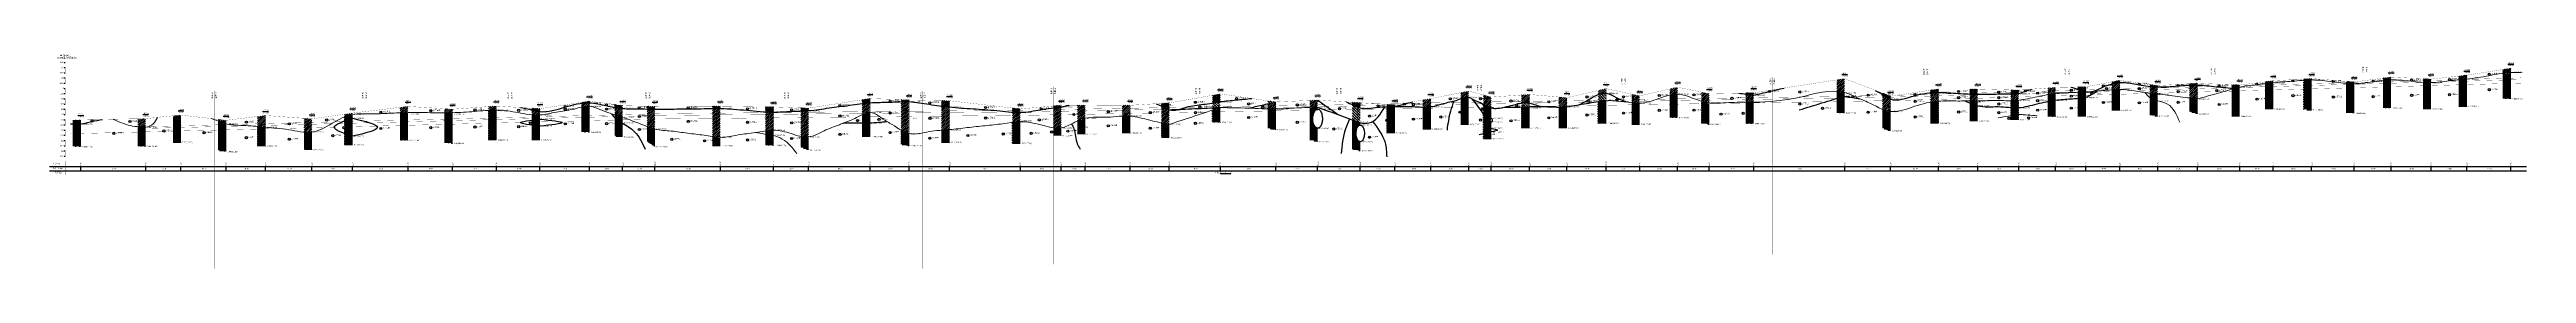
# Model space of a CAD drawing. Header units: inches. Extents: x -205 to 12199, y -11610 to -150.
# Drawn here: x 389 to 5155, y -10883 to -10471 of the extents above; entities that cross this region are included whole.
import ezdxf
from ezdxf.enums import TextEntityAlignment as Align

# ---------------------------------------------------------------- set-up
doc = ezdxf.new("R2010")
doc.units = ezdxf.units.IN
doc.header["$MEASUREMENT"] = 0
for name, pattern in [('ACAD_ISO03W100', [30, 12, -18]), ('ACAD_ISO05W100', [34, 24, -3, 0.5, -3, 0.5, -3]), ('ACAD_ISO12W100', [21, 12, -3, 0, -3, 0, -3])]:
    doc.linetypes.add(name, pattern=pattern)
for name, color, linetype in [('GiCAD_PouMian', 7, 'Continuous'), ('GICAD_QUYANG', 7, 'Continuous'), ('地质-原位曲线', 7, 'Continuous'), ('地质-图框', 7, 'Continuous'), ('地质-地层符号', 3, 'Continuous'), ('地质-地层线', 7, 'Continuous'), ('地质-地面线', 7, 'Continuous'), ('地质-填充花纹', 4, 'Continuous'), ('地质-文字', 7, 'Continuous'), ('地质-标注栏', 7, 'Continuous'), ('地质-标贯', 7, 'Continuous'), ('地质-钻孔', 7, 'Continuous'), ('管底', 7, 'Continuous'), ('红线', 1, 'ACAD_ISO05W100')]:
    doc.layers.add(name, color=color, linetype=linetype)
doc.styles.add('LZ_PMT_LINE', font='', dxfattribs={"height": 2})
doc.styles.get("Standard").update_dxf_attribs({"font": ''})
doc.styles.add('地层编号', font='Comfont.shx', dxfattribs={"width": 0.7, "height": 2.5, "bigfont": 'Hztxt12a.shx'})
doc.styles.add('层底标注', font='Comfont.shx', dxfattribs={"width": 0.7, "height": 2.5, "bigfont": 'Hztxt12a.shx'})
doc.styles.add('岩土名称', font='Comfont.shx', dxfattribs={"width": 0.7, "height": 2.5, "bigfont": 'Hztxt12a.shx'})
doc.styles.add('时代', font='Comfont.shx', dxfattribs={"width": 0.7, "height": 2.5, "bigfont": 'Hztxt12a.shx'})
doc.styles.add('标注栏数据', font='Comfont.shx', dxfattribs={"width": 0.7, "height": 2.5, "bigfont": 'Hztxt12a.shx'})
doc.styles.add('标贯动探', font='Comfont.shx', dxfattribs={"width": 0.7, "height": 2.5, "bigfont": 'Hztxt12a.shx'})
doc.styles.add('钻孔标注', font='Comfont.shx', dxfattribs={"width": 0.7, "height": 2.5, "bigfont": 'Hztxt12a.shx'})
doc.styles.add('高程系统', font='Comfont.shx', dxfattribs={"width": 0.7, "height": 3, "bigfont": 'Hztxt12a.shx'})
doc.styles.get('LZ_PMT_LINE').set_extended_font_data('SimSun')
doc.styles.get('Standard').set_extended_font_data('SimSun')
doc.linetypes.add('bzhjcx', pattern='A,0.001,[2,XX1.shx,S=1,R=0,X=1,Y=0],-2', length=2.001)
doc.linetypes.add('rd', pattern='A,0.7,1,[1,rd.shx,S=5,R=180,X=0,Y=0],1', length=2.7)
doc.linetypes.add('swx', pattern='A,7,-1.5,["●",LZ_PMT_LINE,S=0.05,R=0,X=0,Y=0],-1.5', length=10)
pattern_1 = [(0, (-1758.2928, -12599.2868), (0, 2.3), []), (90, (-1758.2928, -12599.2868), (-3.5, 2.3), [2.3, -2.3])]
pattern_2 = [(45, (-1758.2928, -12599.2868), (-1.76776695, 1.76776695), [])]
pattern_3 = [(45, (-1758.2928, -12599.2868), (-1.76776695, 1.76776695), []), (135, (-1758.2928, -12599.2868), (-1.76776695, -1.76776695), [])]
pattern_4 = [(45, (-1759.7928, -12599.2868), (-2.5, 2.5), [0.707107, -2.828427]), (0, (-1759.2928, -12598.7868), (2.5, 2.5), [0.5, -4.5]), (315, (-1758.7928, -12598.7868), (4.9999895, -1.06e-05), [1.414214, -2.12132]), (0, (-1757.7928, -12599.7868), (2.5, 2.5), [0.5, -4.5]), (45, (-1757.2928, -12599.7868), (-2.5, 2.5), [0.707107, -2.828427])]

# ---------------------------------------------------------------- blocks, each defined once
blk = doc.blocks.new('gkqy_yuan.dwg不标')
at = {"layer": 'GiCAD_PouMian'}
h = blk.add_hatch(color=7, dxfattribs=at)
edge = h.paths.add_edge_path()
edge.add_arc((0, 0), 1, 0, 360)
at = {"layer": 'GICAD_QUYANG', "color": 7}
blk.add_circle((0, 0), 1, dxfattribs=at)
blk = doc.blocks.new('gkqy_yan.dwg不标', base_point=(0, -1))
at = {"color": 7}
blk.add_solid([(-0.5, -2), (-0.5, 0), (0.5, -2), (0.5, 0)], dxfattribs=at)
blk = doc.blocks.new('gkqy_rao.dwg不标')
at = {"layer": 'GICAD_QUYANG', "color": 7}
blk.add_circle((0, 0), 1, dxfattribs=at)

msp = doc.modelspace()

# ---------------------------------------------------------------- hatches: boundary and pattern name
at = {"layer": '地质-填充花纹', "linetype": 'Continuous'}
h = msp.add_hatch(dxfattribs=at)
h.set_pattern_fill('GKNXT', scale=0.5, style=0, pattern_type=2)
h.set_pattern_definition(pattern_2)
h.paths.add_polyline_path([(3843.20717, -10544.67267), (3834.6734, -10542.86666), (3829.70689, -10542.29631), (3828.20717, -10542.21523), (3828.20717, -10520.4229), (3843.20717, -10518.09766)])
h = msp.add_hatch(dxfattribs=at)
h.set_pattern_fill('GKSTT', scale=0.5, style=0, pattern_type=2)
h.set_pattern_definition(pattern_3)
h.paths.add_polyline_path([(4372.77426, -10525.35833), (4363.89316, -10526.52431), (4359.02379, -10527.65623), (4357.77426, -10528.02251), (4357.77426, -10524.17832), (4372.77426, -10521.37227)])
h = msp.add_hatch(dxfattribs=at)
h.set_pattern_fill('GKNXT', scale=0.5, style=0, pattern_type=2)
h.set_pattern_definition(pattern_2)
h.paths.add_polyline_path([(4372.77426, -10538.66383), (4365.12821, -10538.8165), (4360.13968, -10539.15244), (4357.77426, -10539.3675), (4357.77426, -10528.02251), (4359.02379, -10527.65623), (4363.89316, -10526.52431), (4372.77426, -10525.35833)])
h = msp.add_hatch(dxfattribs=at)
h.set_pattern_fill('GKSTT', scale=0.5, style=0, pattern_type=2)
h.set_pattern_definition(pattern_3)
h.paths.add_polyline_path([(4445.43999, -10531.29111), (4445.43999, -10533.9798), (4439.07164, -10533.66442), (4434.08841, -10533.2571), (4430.43999, -10532.86826), (4430.43999, -10529.22686)])
h = msp.add_hatch(dxfattribs=at)
h.set_pattern_fill('GKNXT', scale=0.5, style=0, pattern_type=2)
h.set_pattern_definition(pattern_2)
h.paths.add_polyline_path([(4434.08841, -10533.2571), (4439.07164, -10533.66442), (4445.43999, -10533.9798), (4445.43999, -10547.29496), (4436.36569, -10546.18598), (4431.40116, -10545.59149), (4430.43999, -10545.4785), (4430.43999, -10532.86826)])
h = msp.add_hatch(dxfattribs=at)
h.set_pattern_fill('GKSTT', scale=0.5, style=0, pattern_type=2)
h.set_pattern_definition(pattern_3)
h.paths.add_polyline_path([(4522.1624, -10530.32435), (4513.98623, -10530.28495), (4508.98819, -10530.42156), (4507.1624, -10530.50654), (4507.1624, -10527.85354), (4522.1624, -10527.00634)])
h = msp.add_hatch(dxfattribs=at)
h.set_pattern_fill('GKNXT', scale=0.5, style=0, pattern_type=2)
h.set_pattern_definition(pattern_2)
h.paths.add_polyline_path([(4522.1624, -10530.32435), (4522.1624, -10556.9608), (4513.8155, -10555.91198), (4508.85456, -10555.28825), (4507.1624, -10555.07533), (4507.1624, -10530.50654), (4508.98819, -10530.42156), (4513.98623, -10530.28495)])
h = msp.add_hatch(dxfattribs=at)
h.set_pattern_fill('GKSTT', scale=0.5, style=0, pattern_type=2)
h.set_pattern_definition(pattern_3)
h.paths.add_polyline_path([(4603.35711, -10530.31529), (4603.35711, -10534.39534), (4594.58548, -10536.84407), (4588.3716, -10536.33665), (4588.35711, -10536.33545), (4588.35711, -10529.69948)])
h = msp.add_hatch(dxfattribs=at)
h.set_pattern_fill('GKSTT', scale=0.5, style=0, pattern_type=2)
h.set_pattern_definition(pattern_3)
h.paths.add_polyline_path([(4667.69013, -10525.62292), (4660.53243, -10526.50045), (4655.58097, -10527.19536), (4652.69013, -10527.61958), (4652.69013, -10524.17112), (4667.69013, -10522.29029)])
h = msp.add_hatch(dxfattribs=at)
h.set_pattern_fill('GKSHY', scale=0.5, style=0, pattern_type=2)
h.set_pattern_definition(pattern_1)
h.paths.add_polyline_path([(4667.69013, -10576.25894), (4652.69013, -10576.25894), (4652.69013, -10527.61958), (4655.58097, -10527.19536), (4660.53243, -10526.50045), (4667.69013, -10525.62292)])
h = msp.add_hatch(dxfattribs=at)
h.set_pattern_fill('GKSTT', scale=0.5, style=0, pattern_type=2)
h.set_pattern_definition(pattern_3)
h.paths.add_polyline_path([(4741.67408, -10520.53188), (4734.83732, -10520.70402), (4729.8451, -10520.98128), (4726.67408, -10521.21379), (4726.67408, -10518.76588), (4741.67408, -10517.87379)])
h = msp.add_hatch(dxfattribs=at)
h.set_pattern_fill('GKSHY', scale=0.5, style=0, pattern_type=2)
h.set_pattern_definition(pattern_1)
h.paths.add_polyline_path([(4741.67408, -10577.84975), (4735.76417, -10577.63298), (4729.59748, -10577.53355), (4726.67408, -10577.49819), (4726.67408, -10521.21379), (4729.8451, -10520.98128), (4734.83732, -10520.70402), (4741.67408, -10520.53188)])
h = msp.add_hatch(dxfattribs=at)
h.set_pattern_fill('GKSTT', scale=0.5, style=0, pattern_type=2)
h.set_pattern_definition(pattern_3)
h.paths.add_polyline_path([(4823.3942, -10524.43866), (4823.3942, -10527.79013), (4817.58191, -10527.7425), (4812.58705, -10527.52015), (4808.3942, -10527.21782), (4808.3942, -10523.22722)])
h = msp.add_hatch(dxfattribs=at)
h.set_pattern_fill('GKSHY', scale=0.5, style=0, pattern_type=2)
h.set_pattern_definition(pattern_1)
h.paths.add_polyline_path([(4812.58705, -10527.52015), (4817.58191, -10527.7425), (4823.3942, -10527.79013), (4823.3942, -10584.4519), (4818.20484, -10584.30758), (4812.75405, -10583.77417), (4808.3942, -10583.26631), (4808.3942, -10527.21782)])
h = msp.add_hatch(dxfattribs=at)
h.set_pattern_fill('GKSTT', scale=0.5, style=0, pattern_type=2)
h.set_pattern_definition(pattern_3)
h.paths.add_polyline_path([(4894.518, -10520.40211), (4888.99389, -10520.61979), (4884.00666, -10520.97488), (4879.518, -10521.40444), (4879.518, -10517.07442), (4894.518, -10515.09197)])
h = msp.add_hatch(dxfattribs=at)
h.set_pattern_fill('GKSHY', scale=0.5, style=0, pattern_type=2)
h.set_pattern_definition(pattern_1)
h.paths.add_polyline_path([(4894.518, -10574.39226), (4879.518, -10574.39226), (4879.518, -10521.40444), (4884.00666, -10520.97488), (4888.99389, -10520.61979), (4894.518, -10520.40211)])
h = msp.add_hatch(dxfattribs=at)
h.set_pattern_fill('GKSTT', scale=0.5, style=0, pattern_type=2)
h.set_pattern_definition(pattern_3)
h.paths.add_polyline_path([(4971.40898, -10519.04587), (4971.40898, -10525.72467), (4963.08785, -10525.6959), (4958.09299, -10525.47242), (4956.40898, -10525.35645), (4956.40898, -10518.26555)])
h = msp.add_hatch(dxfattribs=at)
h.set_pattern_fill('GKSHY', scale=0.5, style=0, pattern_type=2)
h.set_pattern_definition(pattern_1)
h.paths.add_polyline_path([(4958.09299, -10525.47242), (4963.08785, -10525.6959), (4971.40898, -10525.72467), (4971.40898, -10576.3922), (4965.16417, -10576.3922), (4958.84674, -10576.17672), (4956.40898, -10576.06853), (4956.40898, -10525.35645)])
h = msp.add_hatch(dxfattribs=at)
h.set_pattern_fill('GKSTT', scale=0.5, style=0, pattern_type=2)
h.set_pattern_definition(pattern_3)
h.paths.add_polyline_path([(5040.45598, -10518.81758), (5031.05787, -10519.77132), (5026.08019, -10520.2432), (5025.45598, -10520.30207), (5025.45598, -10513.13743), (5040.45598, -10511.48638)])
h = msp.add_hatch(dxfattribs=at)
h.set_pattern_fill('GKSHY', scale=0.5, style=0, pattern_type=2)
h.set_pattern_definition(pattern_1)
h.paths.add_polyline_path([(5040.45598, -10571.45887), (5025.45598, -10571.45887), (5025.45598, -10520.30207), (5026.08019, -10520.2432), (5031.05787, -10519.77132), (5040.45598, -10518.81758)])
h = msp.add_hatch(dxfattribs=at)
h.set_pattern_fill('GKSTT', scale=0.5, style=0, pattern_type=2)
h.set_pattern_definition(pattern_3)
h.paths.add_polyline_path([(5124.92044, -10506.14098), (5117.42893, -10506.6038), (5112.45973, -10507.15577), (5109.92044, -10507.51608), (5109.92044, -10500.53286), (5124.92044, -10498.165)])
h = msp.add_hatch(dxfattribs=at)
h.set_pattern_fill('GKSHY', scale=0.5, style=0, pattern_type=2)
h.set_pattern_definition(pattern_1)
h.paths.add_polyline_path([(5124.92044, -10556.79221), (5109.92044, -10556.79221), (5109.92044, -10507.51608), (5112.45973, -10507.15577), (5117.42893, -10506.6038), (5124.92044, -10506.14098)])
h = msp.add_hatch(dxfattribs=at)
h.set_pattern_fill('GKNXT', scale=0.5, style=0, pattern_type=2)
h.set_pattern_definition(pattern_2)
h.paths.add_polyline_path([(1078.7229, -10583.33007), (1073.39347, -10583.42739), (1068.39485, -10583.54466), (1063.7229, -10583.67612), (1063.7229, -10573.14571), (1078.7229, -10571.35535)])
h = msp.add_hatch(dxfattribs=at)
h.set_pattern_fill('GKNXT', scale=0.5, style=0, pattern_type=2)
h.set_pattern_definition(pattern_2)
h.paths.add_polyline_path([(1164.40607, -10576.70984), (1164.40607, -10583.39659), (1156.81329, -10583.528), (1151.81344, -10583.56603), (1149.40607, -10583.56959), (1149.40607, -10575.76448)])
h = msp.add_hatch(dxfattribs=at)
h.set_pattern_fill('GKNXT', scale=0.5, style=0, pattern_type=2)
h.set_pattern_definition(pattern_2)
h.paths.add_polyline_path([(1248.90295, -10578.59296), (1241.81698, -10578.61244), (1236.81957, -10578.7705), (1233.90295, -10578.91749), (1233.90295, -10571.69922), (1248.90295, -10570.61042)])
h = msp.add_hatch(dxfattribs=at)
h.set_pattern_fill('GKSHY', scale=0.5, style=0, pattern_type=2)
h.set_pattern_definition(pattern_1)
h.paths.add_polyline_path([(1248.90295, -10635.92561), (1233.90295, -10635.92561), (1233.90295, -10578.91749), (1236.81957, -10578.7705), (1241.81698, -10578.61244), (1248.90295, -10578.59296)])
h = msp.add_hatch(dxfattribs=at)
h.set_pattern_fill('GKSTT', scale=0.5, style=0, pattern_type=2)
h.set_pattern_definition(pattern_3)
h.paths.add_polyline_path([(1332.48381, -10575.77671), (1332.48381, -10581.08283), (1323.88985, -10579.61256), (1319.02129, -10578.47409), (1317.48381, -10578.10381), (1317.48381, -10574.84348)])
h = msp.add_hatch(dxfattribs=at)
h.set_pattern_fill('GKNXT', scale=0.5, style=0, pattern_type=2)
h.set_pattern_definition(pattern_2)
h.paths.add_polyline_path([(1319.02129, -10578.47409), (1323.88985, -10579.61256), (1332.48381, -10581.08283), (1332.48381, -10587.79638), (1325.58723, -10587.90978), (1320.59389, -10587.66149), (1317.48381, -10587.37046), (1317.48381, -10578.10381)])
h = msp.add_hatch(dxfattribs=at)
h.set_pattern_fill('GKSTT', scale=0.5, style=0, pattern_type=2)
h.set_pattern_definition(pattern_3)
h.paths.add_polyline_path([(1427.9551, -10564.46187), (1419.52292, -10564.56385), (1414.54253, -10565.00015), (1412.9551, -10565.21467), (1412.9551, -10563.46829), (1427.9551, -10561.16392)])
h = msp.add_hatch(dxfattribs=at)
h.set_pattern_fill('GKNXT', scale=0.5, style=0, pattern_type=2)
h.set_pattern_definition(pattern_2)
h.paths.add_polyline_path([(1427.9551, -10571.13004), (1420.76301, -10571.26026), (1415.81573, -10571.97511), (1412.9551, -10572.57778), (1412.9551, -10565.21467), (1414.54253, -10565.00015), (1419.52292, -10564.56385), (1427.9551, -10564.46187)])
h = msp.add_hatch(dxfattribs=at)
h.set_pattern_fill('GKSHY', scale=0.5, style=0, pattern_type=2)
h.set_pattern_definition(pattern_1)
h.paths.add_polyline_path([(1427.9551, -10621.12552), (1412.9551, -10621.12552), (1412.9551, -10572.57778), (1415.81573, -10571.97511), (1420.76301, -10571.26026), (1427.9551, -10571.13004)])
h = msp.add_hatch(dxfattribs=at)
h.set_pattern_fill('GKSTT', scale=0.5, style=0, pattern_type=2)
h.set_pattern_definition(pattern_3)
h.paths.add_polyline_path([(1491.70869, -10569.89106), (1491.70869, -10575.23151), (1484.64694, -10574.45781), (1479.70001, -10573.7323), (1476.70869, -10573.21918), (1476.70869, -10567.82057)])
h = msp.add_hatch(dxfattribs=at)
h.set_pattern_fill('GKNXT', scale=0.5, style=0, pattern_type=2)
h.set_pattern_definition(pattern_2)
h.paths.add_polyline_path([(1479.70001, -10573.7323), (1484.64694, -10574.45781), (1491.70869, -10575.23151), (1491.70869, -10592.50677), (1484.93396, -10590.1909), (1480.19974, -10588.58243), (1476.70869, -10587.41273), (1476.70869, -10573.21918)])
h = msp.add_hatch(dxfattribs=at)
h.set_pattern_fill('GKSTT', scale=0.5, style=0, pattern_type=2)
h.set_pattern_definition(pattern_3)
h.paths.add_polyline_path([(1553.90995, -10571.38634), (1553.90995, -10576.72082), (1548.05139, -10576.60947), (1543.05312, -10576.47806), (1538.90995, -10576.35775), (1538.90995, -10571.03265)])
h = msp.add_hatch(dxfattribs=at)
h.set_pattern_fill('GKNXT', scale=0.5, style=0, pattern_type=2)
h.set_pattern_definition(pattern_2)
h.paths.add_polyline_path([(1543.05312, -10576.47806), (1548.05139, -10576.60947), (1553.90995, -10576.72082), (1553.90995, -10614.6556), (1546.41611, -10612.55812), (1541.68339, -10610.94603), (1538.90995, -10609.91119), (1538.90995, -10576.35775)])
h = msp.add_hatch(dxfattribs=at)
h.set_pattern_fill('GKSTT', scale=0.5, style=0, pattern_type=2)
h.set_pattern_definition(pattern_3)
h.paths.add_polyline_path([(1679.7631, -10575.32283), (1673.05696, -10575.24935), (1668.05699, -10575.25676), (1664.7631, -10575.28826), (1664.7631, -10570.74776), (1679.7631, -10570.66036)])
h = msp.add_hatch(dxfattribs=at)
h.set_pattern_fill('GKNXT', scale=0.5, style=0, pattern_type=2)
h.set_pattern_definition(pattern_2)
h.paths.add_polyline_path([(1679.7631, -10575.32283), (1679.7631, -10630.64791), (1673.26866, -10630.36222), (1668.29639, -10629.83989), (1664.7631, -10629.34138), (1664.7631, -10575.28826), (1668.05699, -10575.25676), (1673.05696, -10575.24935)])
h = msp.add_hatch(dxfattribs=at)
h.set_pattern_fill('GKSTT', scale=0.5, style=0, pattern_type=2)
h.set_pattern_definition(pattern_3)
h.paths.add_polyline_path([(1782.00315, -10572.25503), (1782.00315, -10582.25683), (1775.99124, -10582.20608), (1770.99366, -10582.053), (1767.00315, -10581.86269), (1767.00315, -10572.02028)])
h = msp.add_hatch(dxfattribs=at)
h.set_pattern_fill('GKSTT', scale=0.5, style=0, pattern_type=2)
h.set_pattern_definition(pattern_3)
h.paths.add_polyline_path([(1849.66162, -10574.64997), (1849.66162, -10579.34131), (1841.06562, -10579.88457), (1836.07031, -10580.10049), (1834.66162, -10580.14972), (1834.66162, -10574.11791)])
h = msp.add_hatch(dxfattribs=at)
h.set_pattern_fill('GKNXT', scale=0.5, style=0, pattern_type=2)
h.set_pattern_definition(pattern_2)
h.paths.add_polyline_path([(1849.66162, -10629.98926), (1840.20463, -10629.87894), (1835.27572, -10629.04713), (1834.66162, -10628.89949), (1834.66162, -10580.14972), (1836.07031, -10580.10049), (1841.06562, -10579.88457), (1849.66162, -10579.34131)])
h = msp.add_hatch(dxfattribs=at)
h.set_pattern_fill('GKSTT', scale=0.5, style=0, pattern_type=2)
h.set_pattern_definition(pattern_3)
h.paths.add_polyline_path([(1967.85707, -10564.21558), (1958.42013, -10565.09632), (1953.45633, -10565.69646), (1952.85707, -10565.77676), (1952.85707, -10558.57487), (1967.85707, -10556.23131)])
h = msp.add_hatch(dxfattribs=at)
h.set_pattern_fill('GKNXT', scale=0.5, style=0, pattern_type=2)
h.set_pattern_definition(pattern_2)
h.paths.add_polyline_path([(1967.85707, -10582.89144), (1961.02391, -10583.78049), (1956.31769, -10585.45932), (1952.85707, -10587.08558), (1952.85707, -10565.77676), (1953.45633, -10565.69646), (1958.42013, -10565.09632), (1967.85707, -10564.21558)])
h = msp.add_hatch(dxfattribs=at)
h.set_pattern_fill('GKSTT', scale=0.5, style=0, pattern_type=2)
h.set_pattern_definition(pattern_3)
h.paths.add_polyline_path([(2042.90145, -10558.84999), (2042.90145, -10562.18718), (2035.60466, -10562.04035), (2030.60525, -10562.11027), (2027.90145, -10562.1994), (2027.90145, -10558.31698)])
h = msp.add_hatch(dxfattribs=at)
h.set_pattern_fill('GKNXT', scale=0.5, style=0, pattern_type=2)
h.set_pattern_definition(pattern_2)
h.paths.add_polyline_path([(2042.90145, -10562.18718), (2042.90145, -10623.44587), (2035.6359, -10621.13066), (2031.11893, -10618.98997), (2027.90145, -10617.18089), (2027.90145, -10562.1994), (2030.60525, -10562.11027), (2035.60466, -10562.04035)])
h = msp.add_hatch(dxfattribs=at)
h.set_pattern_fill('GKSTT', scale=0.5, style=0, pattern_type=2)
h.set_pattern_definition(pattern_3)
h.paths.add_polyline_path([(2120.80827, -10560.45378), (2120.80827, -10572.43171), (2111.81702, -10571.45353), (2106.85265, -10570.85785), (2105.80827, -10570.72448), (2105.80827, -10560.14571)])
h = msp.add_hatch(dxfattribs=at)
h.set_pattern_fill('GKNXT', scale=0.5, style=0, pattern_type=2)
h.set_pattern_definition(pattern_2)
h.paths.add_polyline_path([(2106.85265, -10570.85785), (2111.81702, -10571.45353), (2120.80827, -10572.43171), (2120.80827, -10615.81149), (2111.92387, -10616.49546), (2106.93726, -10616.8608), (2105.80827, -10616.94946), (2105.80827, -10570.72448)])
h = msp.add_hatch(dxfattribs=at)
h.set_pattern_fill('GKSTT', scale=0.5, style=0, pattern_type=2)
h.set_pattern_definition(pattern_3)
h.paths.add_polyline_path([(2257.03146, -10576.16337), (2257.03146, -10582.86188), (2251.6979, -10582.92504), (2246.69979, -10582.79571), (2242.03146, -10582.53711), (2242.03146, -10574.43092)])
h = msp.add_hatch(dxfattribs=at)
h.set_pattern_fill('GKSTT', scale=0.5, style=0, pattern_type=2)
h.set_pattern_definition(pattern_3)
h.paths.add_polyline_path([(2335.80738, -10572.55509), (2326.39618, -10573.66661), (2321.43256, -10574.26863), (2320.80738, -10574.34689), (2320.80738, -10570.54734), (2335.80738, -10569.21444)])
h = msp.add_hatch(dxfattribs=at)
h.set_pattern_fill('GKNXT', scale=0.5, style=0, pattern_type=2)
h.set_pattern_definition(pattern_2)
h.paths.add_polyline_path([(2335.80738, -10612.55264), (2330.93372, -10613.08053), (2325.93626, -10613.0291), (2320.96392, -10612.51701), (2320.80738, -10612.48981), (2320.80738, -10574.34689), (2321.43256, -10574.26863), (2326.39618, -10573.66661), (2335.80738, -10572.55509)])
h = msp.add_hatch(dxfattribs=at)
h.set_pattern_fill('GKNXT', scale=0.5, style=0, pattern_type=2)
h.set_pattern_definition(pattern_2)
h.paths.add_polyline_path([(2381.92678, -10594.07217), (2372.74652, -10597.00805), (2368.13541, -10598.94023), (2366.92678, -10599.50153), (2366.92678, -10568.83524), (2381.92678, -10568.66178)])
h = msp.add_hatch(dxfattribs=at)
h.set_pattern_fill('GKNXT', scale=0.5, style=0, pattern_type=2)
h.set_pattern_definition(pattern_2)
h.paths.add_polyline_path([(2468.28386, -10569.19068), (2468.28386, -10589.85153), (2460.27148, -10589.61538), (2455.27401, -10589.76517), (2453.28386, -10589.88578), (2453.28386, -10569.09804)])
h = msp.add_hatch(dxfattribs=at)
h.set_pattern_fill('GKSTT', scale=0.5, style=0, pattern_type=2)
h.set_pattern_definition(pattern_3)
h.paths.add_polyline_path([(2543.64746, -10577.81779), (2535.73348, -10574.40661), (2531.33686, -10572.02555), (2528.64746, -10570.72338), (2528.64746, -10565.52304), (2543.64746, -10564.60747)])
h = msp.add_hatch(dxfattribs=at)
h.set_pattern_fill('GKNXT', scale=0.5, style=0, pattern_type=2)
h.set_pattern_definition(pattern_2)
h.paths.add_polyline_path([(2531.33686, -10572.02555), (2535.73348, -10574.40661), (2543.64746, -10577.81779), (2543.64746, -10605.87696), (2535.52002, -10604.29757), (2530.61557, -10603.32483), (2528.64746, -10602.92376), (2528.64746, -10570.72338)])
h = msp.add_hatch(dxfattribs=at)
h.set_pattern_fill('GKSTT', scale=0.5, style=0, pattern_type=2)
h.set_pattern_definition(pattern_3)
h.paths.add_polyline_path([(2641.93628, -10562.03644), (2634.11769, -10563.41875), (2629.19074, -10564.27029), (2626.93628, -10564.64735), (2626.93628, -10550.00458), (2641.93628, -10547.36949)])
h = msp.add_hatch(dxfattribs=at)
h.set_pattern_fill('GKYN', scale=0.5, style=0, pattern_type=2)
h.set_pattern_definition(pattern_4)
h.paths.add_polyline_path([(2641.93628, -10573.33727), (2632.99814, -10573.75558), (2628.00361, -10573.98933), (2626.93628, -10574.03928), (2626.93628, -10564.64735), (2629.19074, -10564.27029), (2634.11769, -10563.41875), (2641.93628, -10562.03644)])
h = msp.add_hatch(dxfattribs=at)
h.set_pattern_fill('GKNXT', scale=0.5, style=0, pattern_type=2)
h.set_pattern_definition(pattern_2)
h.paths.add_polyline_path([(2641.93628, -10573.40849), (2635.75382, -10575.45906), (2631.00805, -10577.03312), (2626.93628, -10578.38362), (2626.93628, -10574.03928), (2628.00361, -10573.98933), (2632.99814, -10573.75558), (2641.93628, -10573.33727)])
h = msp.add_hatch(dxfattribs=at)
h.set_pattern_fill('GKSHY', scale=0.5, style=0, pattern_type=2)
h.set_pattern_definition(pattern_1)
h.paths.add_polyline_path([(2641.93628, -10601.99224), (2626.93628, -10601.99224), (2626.93628, -10578.38362), (2631.00805, -10577.03312), (2635.75382, -10575.45906), (2641.93628, -10573.40849)])
h = msp.add_hatch(dxfattribs=at)
h.set_pattern_fill('GKYN', scale=0.5, style=0, pattern_type=2)
h.set_pattern_definition(pattern_4)
h.paths.add_polyline_path([(2748.67631, -10562.75596), (2748.67631, -10562.84809), (2741.75934, -10564.3947), (2736.87983, -10565.48574), (2733.67631, -10566.20203), (2733.67631, -10560.58246)])
h = msp.add_hatch(dxfattribs=at)
h.set_pattern_fill('GKNXT', scale=0.5, style=0, pattern_type=2)
h.set_pattern_definition(pattern_2)
h.paths.add_polyline_path([(2748.67631, -10576.12653), (2740.53101, -10576.1596), (2735.5313, -10576.10757), (2733.67631, -10576.07171), (2733.67631, -10566.20203), (2736.87983, -10565.48574), (2741.75934, -10564.3947), (2748.67631, -10562.84809)])
h = msp.add_hatch(dxfattribs=at)
h.set_pattern_fill('GKSHY', scale=0.5, style=0, pattern_type=2)
h.set_pattern_definition(pattern_1)
h.paths.add_polyline_path([(2735.5313, -10576.10757), (2740.53101, -10576.1596), (2748.67631, -10576.12653), (2748.67631, -10616.07837), (2743.67141, -10615.13447), (2738.39031, -10614.29213), (2733.67631, -10613.6472), (2733.67631, -10576.07171)])
h = msp.add_hatch(dxfattribs=at)
h.set_pattern_fill('GKNXT', scale=0.5, style=0, pattern_type=2)
h.set_pattern_definition(pattern_2)
h.paths.add_polyline_path([(2829.02913, -10572.53569), (2824.06639, -10572.73674), (2819.07058, -10572.94126), (2814.07493, -10573.14991), (2814.02913, -10573.15188), (2814.02913, -10559.87546), (2829.02913, -10559.20343)])
h = msp.add_hatch(dxfattribs=at)
h.set_pattern_fill('GKSHY', scale=0.5, style=0, pattern_type=2)
h.set_pattern_definition(pattern_1)
h.paths.add_polyline_path([(2829.02913, -10576.57913), (2827.33728, -10576.94164), (2825.6591, -10578.01572), (2824.29444, -10579.4731), (2823.19674, -10581.14289), (2822.31528, -10582.93707), (2821.61252, -10584.80885), (2821.06249, -10586.73126), (2820.64746, -10588.68735), (2820.35546, -10590.66562), (2820.17879, -10592.65754), (2820.11303, -10594.6562), (2820.15659, -10596.65548), (2820.31052, -10598.64928), (2820.57863, -10600.63094), (2820.96792, -10602.59233), (2821.48937, -10604.52271), (2822.15938, -10606.40652), (2823.00201, -10608.21936), (2824.05218, -10609.91967), (2825.35821, -10611.43046), (2826.97141, -10612.60175), (2828.87427, -10613.17434), (2829.02913, -10613.18118), (2829.02913, -10639.12336), (2824.24806, -10637.80643), (2819.21783, -10636.41531), (2814.18933, -10635.01355), (2814.02913, -10634.96836), (2814.02913, -10573.15188), (2814.07493, -10573.14991), (2819.07058, -10572.94126), (2824.06639, -10572.73674), (2829.02913, -10572.53569)])
h = msp.add_hatch(dxfattribs=at)
h.set_pattern_fill('GKSTT', scale=0.5, style=0, pattern_type=2)
h.set_pattern_definition(pattern_3)
h.paths.add_polyline_path([(2911.04168, -10564.30994), (2911.04168, -10574.22527), (2902.12412, -10570.64696), (2897.62293, -10568.47003), (2896.04168, -10567.77663), (2896.04168, -10563.37105)])
h = msp.add_hatch(dxfattribs=at)
h.set_pattern_fill('GKYN', scale=0.5, style=0, pattern_type=2)
h.set_pattern_definition(pattern_4)
h.paths.add_polyline_path([(2897.62293, -10568.47003), (2902.12412, -10570.64696), (2911.04168, -10574.22527), (2911.04168, -10602.89939), (2903.09465, -10599.94716), (2898.40762, -10598.20598), (2896.04168, -10597.32706), (2896.04168, -10567.77663)])
h = msp.add_hatch(dxfattribs=at)
h.set_pattern_fill('GKSTT', scale=0.5, style=0, pattern_type=2)
h.set_pattern_definition(pattern_3)
h.paths.add_polyline_path([(2977.68464, -10568.37701), (2977.68464, -10571.72533), (2969.56397, -10571.71687), (2964.56428, -10571.76874), (2962.68464, -10571.81761), (2962.68464, -10567.46168)])
h = msp.add_hatch(dxfattribs=at)
h.set_pattern_fill('GKSHY', scale=0.5, style=0, pattern_type=2)
h.set_pattern_definition(pattern_1)
h.paths.add_polyline_path([(2977.68464, -10571.72533), (2977.68464, -10622.39226), (2962.68464, -10622.39226), (2962.68464, -10571.81761), (2964.56428, -10571.76874), (2969.56397, -10571.71687)])
h = msp.add_hatch(dxfattribs=at)
h.set_pattern_fill('GKNXT', scale=0.5, style=0, pattern_type=2)
h.set_pattern_definition(pattern_2)
h.paths.add_polyline_path([(3046.85199, -10571.81228), (3037.49887, -10572.56331), (3032.49932, -10572.601), (3031.85199, -10572.58492), (3031.85199, -10559.08994), (3046.85199, -10556.50201)])
h = msp.add_hatch(dxfattribs=at)
h.set_pattern_fill('GKSHY', scale=0.5, style=0, pattern_type=2)
h.set_pattern_definition(pattern_1)
h.paths.add_polyline_path([(3046.85199, -10614.45887), (3031.85199, -10614.45887), (3031.85199, -10572.58492), (3032.49932, -10572.601), (3037.49887, -10572.56331), (3046.85199, -10571.81228)])
h = msp.add_hatch(dxfattribs=at)
h.set_pattern_fill('GKNXT', scale=0.5, style=0, pattern_type=2)
h.set_pattern_definition(pattern_2)
h.paths.add_polyline_path([(3119.71955, -10553.83785), (3114.54941, -10553.40351), (3109.66246, -10554.42032), (3104.96101, -10556.11729), (3104.71955, -10556.21782), (3104.71955, -10544.9144), (3119.71955, -10541.90894)])
h = msp.add_hatch(dxfattribs=at)
h.set_pattern_fill('GKSHY', scale=0.5, style=0, pattern_type=2)
h.set_pattern_definition(pattern_1)
h.paths.add_polyline_path([(3119.71955, -10553.83785), (3119.71955, -10605.85886), (3104.71955, -10605.85886), (3104.71955, -10556.21782), (3104.96101, -10556.11729), (3109.66246, -10554.42032), (3114.54941, -10553.40351)])
h = msp.add_hatch(dxfattribs=at)
h.set_pattern_fill('GKNXT', scale=0.5, style=0, pattern_type=2)
h.set_pattern_definition(pattern_2)
h.paths.add_polyline_path([(3163.12485, -10553.39208), (3163.12485, -10574.03163), (3154.95319, -10570.96158), (3150.49957, -10568.68975), (3148.12485, -10567.40348), (3148.12485, -10549.38334)])
h = msp.add_hatch(dxfattribs=at)
h.set_pattern_fill('GKSHY', scale=0.5, style=0, pattern_type=2)
h.set_pattern_definition(pattern_1)
h.paths.add_polyline_path([(3150.49957, -10568.68975), (3154.95319, -10570.96158), (3163.12485, -10574.03163), (3163.12485, -10594.35573), (3161.98208, -10595.40786), (3161.55479, -10597.35195), (3161.71261, -10599.33891), (3162.59067, -10601.10654), (3163.12485, -10601.34656), (3163.12485, -10613.07722), (3158.51578, -10606.04057), (3155.77613, -10601.85795), (3153.03648, -10597.67533), (3150.29682, -10593.49271), (3148.12485, -10590.17678), (3148.12485, -10567.40348)])
h = msp.add_hatch(dxfattribs=at)
h.set_pattern_fill('GKNXT', scale=0.5, style=0, pattern_type=2)
h.set_pattern_definition(pattern_2)
h.paths.add_polyline_path([(3236.84629, -10565.03371), (3229.65233, -10564.30801), (3224.65622, -10564.45284), (3221.84629, -10564.76752), (3221.84629, -10549.44034), (3236.84629, -10548.40944)])
h = msp.add_hatch(dxfattribs=at)
h.set_pattern_fill('GKYN', scale=0.5, style=0, pattern_type=2)
h.set_pattern_definition(pattern_4)
h.paths.add_polyline_path([(3236.84629, -10565.03371), (3236.84629, -10571.73373), (3230.21969, -10571.94946), (3225.22234, -10572.11214), (3221.84629, -10572.22205), (3221.84629, -10564.76752), (3224.65622, -10564.45284), (3229.65233, -10564.30801)])
h = msp.add_hatch(dxfattribs=at)
h.set_pattern_fill('GKSHY', scale=0.5, style=0, pattern_type=2)
h.set_pattern_definition(pattern_1)
h.paths.add_polyline_path([(3236.84629, -10613.05893), (3221.84629, -10613.05893), (3221.84629, -10572.22205), (3225.22234, -10572.11214), (3230.21969, -10571.94946), (3236.84629, -10571.73373)])
h = msp.add_hatch(dxfattribs=at)
h.set_pattern_fill('GKNXT', scale=0.5, style=0, pattern_type=2)
h.set_pattern_definition(pattern_2)
h.paths.add_polyline_path([(3308.66343, -10554.63703), (3308.66343, -10572.01297), (3302.98838, -10572.48501), (3297.99075, -10572.62669), (3293.66343, -10572.59431), (3293.66343, -10553.32816)])
h = msp.add_hatch(dxfattribs=at)
h.set_pattern_fill('GKSHY', scale=0.5, style=0, pattern_type=2)
h.set_pattern_definition(pattern_1)
h.paths.add_polyline_path([(3308.66343, -10612.65884), (3293.66343, -10612.65884), (3293.66343, -10572.59431), (3297.99075, -10572.62669), (3302.98838, -10572.48501), (3308.66343, -10572.01297)])
h = msp.add_hatch(dxfattribs=at)
h.set_pattern_fill('GKNXT', scale=0.5, style=0, pattern_type=2)
h.set_pattern_definition(pattern_2)
h.paths.add_polyline_path([(3384.18208, -10545.9815), (3378.78733, -10545.74982), (3373.84951, -10546.50208), (3369.18208, -10547.87717), (3369.18208, -10540.8258), (3384.18208, -10537.38295)])
h = msp.add_hatch(dxfattribs=at)
h.set_pattern_fill('GKYN', scale=0.5, style=0, pattern_type=2)
h.set_pattern_definition(pattern_4)
h.paths.add_polyline_path([(3384.18208, -10545.9815), (3384.18208, -10559.3675), (3376.25946, -10560.69635), (3371.32834, -10561.52344), (3369.18208, -10561.88342), (3369.18208, -10547.87717), (3373.84951, -10546.50208), (3378.78733, -10545.74982)])
h = msp.add_hatch(dxfattribs=at)
h.set_pattern_fill('GKSHY', scale=0.5, style=0, pattern_type=2)
h.set_pattern_definition(pattern_1)
h.paths.add_polyline_path([(3384.18208, -10603.99224), (3369.18208, -10603.99224), (3369.18208, -10561.88342), (3371.32834, -10561.52344), (3376.25946, -10560.69635), (3384.18208, -10559.3675)])
h = msp.add_hatch(dxfattribs=at)
h.set_pattern_fill('GKNXT', scale=0.5, style=0, pattern_type=2)
h.set_pattern_definition(pattern_2)
h.paths.add_polyline_path([(3448.80695, -10551.07213), (3448.80695, -10565.12042), (3443.47704, -10565.01179), (3438.49369, -10564.60901), (3433.80695, -10564.07324), (3433.80695, -10547.86904)])
h = msp.add_hatch(dxfattribs=at)
h.set_pattern_fill('GKSHY', scale=0.5, style=0, pattern_type=2)
h.set_pattern_definition(pattern_1)
h.paths.add_polyline_path([(3438.49369, -10564.60901), (3443.47704, -10565.01179), (3448.80695, -10565.12042), (3448.80695, -10605.79218), (3433.80695, -10605.79218), (3433.80695, -10564.07324)])
h = msp.add_hatch(dxfattribs=at)
h.set_pattern_fill('GKNXT', scale=0.5, style=0, pattern_type=2)
h.set_pattern_definition(pattern_2)
h.paths.add_polyline_path([(3521.77354, -10547.73658), (3514.28122, -10548.06708), (3509.34926, -10548.88084), (3506.77354, -10549.49435), (3506.77354, -10537.88948), (3521.77354, -10534.44956)])
h = msp.add_hatch(dxfattribs=at)
h.set_pattern_fill('GKSHY', scale=0.5, style=0, pattern_type=2)
h.set_pattern_definition(pattern_1)
h.paths.add_polyline_path([(3521.77354, -10593.05889), (3506.77354, -10593.05889), (3506.77354, -10549.49435), (3509.34926, -10548.88084), (3514.28122, -10548.06708), (3521.77354, -10547.73658)])
h = msp.add_hatch(dxfattribs=at)
h.set_pattern_fill('GKNXT', scale=0.5, style=0, pattern_type=2)
h.set_pattern_definition(pattern_2)
h.paths.add_polyline_path([(3582.6291, -10546.94045), (3582.6291, -10564.2835), (3576.36554, -10563.23009), (3571.49192, -10562.11495), (3567.6291, -10561.0606), (3567.6291, -10543.83474)])
h = msp.add_hatch(dxfattribs=at)
h.set_pattern_fill('GKSHY', scale=0.5, style=0, pattern_type=2)
h.set_pattern_definition(pattern_1)
h.paths.add_polyline_path([(3571.49192, -10562.11495), (3576.36554, -10563.23009), (3582.6291, -10564.2835), (3582.6291, -10605.61301), (3577.8055, -10604.72774), (3572.73231, -10603.77623), (3567.6599, -10602.78395), (3567.6291, -10602.77756), (3567.6291, -10561.0606)])
h = msp.add_hatch(dxfattribs=at)
h.set_pattern_fill('GKSTT', scale=0.5, style=0, pattern_type=2)
h.set_pattern_definition(pattern_3)
h.paths.add_polyline_path([(3668.17186, -10549.8232), (3659.11465, -10548.53147), (3654.16473, -10547.82553), (3653.17186, -10547.68392), (3653.17186, -10545.51308), (3668.17186, -10545.19745)])
h = msp.add_hatch(dxfattribs=at)
h.set_pattern_fill('GKNXT', scale=0.5, style=0, pattern_type=2)
h.set_pattern_definition(pattern_2)
h.paths.add_polyline_path([(3654.16473, -10547.82553), (3659.11465, -10548.53147), (3668.17186, -10549.8232), (3668.17186, -10563.19406), (3660.64339, -10563.25034), (3655.6434, -10563.26188), (3653.17186, -10563.26602), (3653.17186, -10547.68392)])
h = msp.add_hatch(dxfattribs=at)
h.set_pattern_fill('GKSHY', scale=0.5, style=0, pattern_type=2)
h.set_pattern_definition(pattern_1)
h.paths.add_polyline_path([(3668.17186, -10604.52552), (3653.17186, -10604.52552), (3653.17186, -10563.26602), (3655.6434, -10563.26188), (3660.64339, -10563.25034), (3668.17186, -10563.19406)])
h = msp.add_hatch(dxfattribs=at)
h.set_pattern_fill('GKSHY', scale=0.5, style=0, pattern_type=2)
h.set_pattern_definition(pattern_1)
h.paths.add_polyline_path([(3829.70689, -10542.29631), (3834.6734, -10542.86666), (3843.20717, -10544.67267), (3843.20717, -10551.46813), (3837.97421, -10553.05663), (3833.18979, -10554.50898), (3828.40537, -10555.96133), (3828.20717, -10556.02149), (3828.20717, -10542.21523)])
h = msp.add_hatch(dxfattribs=at)
h.set_pattern_fill('GKSHY', scale=0.5, style=0, pattern_type=2)
h.set_pattern_definition(pattern_1)
h.paths.add_polyline_path([(3843.20717, -10584.0589), (3828.20717, -10584.0589), (3828.20717, -10556.02149), (3828.40537, -10555.96133), (3833.18979, -10554.50898), (3837.97421, -10553.05663), (3843.20717, -10551.46813)])
h = msp.add_hatch(dxfattribs=at)
h.set_pattern_fill('GKSTT', scale=0.5, style=0, pattern_type=2)
h.set_pattern_definition(pattern_3)
h.paths.add_polyline_path([(3931.42858, -10551.63019), (3931.42858, -10556.93922), (3925.45528, -10554.07907), (3921.19217, -10551.46728), (3916.97501, -10548.78115), (3916.42858, -10548.45797), (3916.42858, -10545.90596)])
h = msp.add_hatch(dxfattribs=at)
h.set_pattern_fill('GKNXT', scale=0.5, style=0, pattern_type=2)
h.set_pattern_definition(pattern_2)
h.paths.add_polyline_path([(3916.97501, -10548.78115), (3921.19217, -10551.46728), (3925.45528, -10554.07907), (3931.42858, -10556.93922), (3931.42858, -10581.00923), (3923.88864, -10579.51025), (3919.13387, -10577.96745), (3916.42858, -10576.88776), (3916.42858, -10548.45797)])
h = msp.add_hatch(dxfattribs=at)
h.set_pattern_fill('GKSHY', scale=0.5, style=0, pattern_type=2)
h.set_pattern_definition(pattern_1)
h.paths.add_polyline_path([(3919.13387, -10577.96745), (3923.88864, -10579.51025), (3931.42858, -10581.00923), (3931.42858, -10617.68095), (3926.67197, -10616.8317), (3921.73092, -10615.33054), (3916.83788, -10613.38462), (3916.42858, -10613.19706), (3916.42858, -10576.88776)])
h = msp.add_hatch(dxfattribs=at)
h.set_pattern_fill('GKSTT', scale=0.5, style=0, pattern_type=2)
h.set_pattern_definition(pattern_3)
h.paths.add_polyline_path([(4023.77719, -10544.59826), (4017.29902, -10544.75508), (4012.30633, -10545.02261), (4008.77719, -10545.30612), (4008.77719, -10540.20442), (4023.77719, -10537.96291)])
h = msp.add_hatch(dxfattribs=at)
h.set_pattern_fill('GKNXT', scale=0.5, style=0, pattern_type=2)
h.set_pattern_definition(pattern_2)
h.paths.add_polyline_path([(4023.77719, -10561.28406), (4016.72477, -10561.99442), (4011.77395, -10562.69233), (4008.77719, -10563.20733), (4008.77719, -10545.30612), (4012.30633, -10545.02261), (4017.29902, -10544.75508), (4023.77719, -10544.59826)])
h = msp.add_hatch(dxfattribs=at)
h.set_pattern_fill('GKSHY', scale=0.5, style=0, pattern_type=2)
h.set_pattern_definition(pattern_1)
h.paths.add_polyline_path([(4023.77719, -10603.92554), (4008.77719, -10603.92554), (4008.77719, -10563.20733), (4011.77395, -10562.69233), (4016.72477, -10561.99442), (4023.77719, -10561.28406)])
h = msp.add_hatch(dxfattribs=at)
h.set_pattern_fill('GKSTT', scale=0.5, style=0, pattern_type=2)
h.set_pattern_definition(pattern_3)
h.paths.add_polyline_path([(4099.22443, -10537.99196), (4099.22443, -10547.98694), (4091.70962, -10547.82957), (4086.71248, -10547.66087), (4084.22443, -10547.55541), (4084.22443, -10537.97871)])
h = msp.add_hatch(dxfattribs=at)
h.set_pattern_fill('GKNXT', scale=0.5, style=0, pattern_type=2)
h.set_pattern_definition(pattern_2)
h.paths.add_polyline_path([(4086.71248, -10547.66087), (4091.70962, -10547.82957), (4099.22443, -10547.98694), (4099.22443, -10560.66173), (4094.32484, -10560.71829), (4089.325, -10560.757), (4084.32508, -10560.78683), (4084.22443, -10560.78745), (4084.22443, -10547.55541)])
h = msp.add_hatch(dxfattribs=at)
h.set_pattern_fill('GKSHY', scale=0.5, style=0, pattern_type=2)
h.set_pattern_definition(pattern_1)
h.paths.add_polyline_path([(4099.22443, -10569.90603), (4091.55051, -10567.26175), (4086.89989, -10565.42552), (4084.22443, -10564.43597), (4084.22443, -10560.78745), (4084.32508, -10560.78683), (4089.325, -10560.757), (4094.32484, -10560.71829), (4099.22443, -10560.66173)])
h = msp.add_hatch(dxfattribs=at)
h.set_pattern_fill('GKSHY', scale=0.5, style=0, pattern_type=2)
h.set_pattern_definition(pattern_1)
h.paths.add_polyline_path([(4086.89989, -10565.42552), (4091.55051, -10567.26175), (4099.22443, -10569.90603), (4099.22443, -10599.32551), (4084.22443, -10599.32551), (4084.22443, -10564.43597)])
h = msp.add_hatch(dxfattribs=at)
h.set_pattern_fill('GKSTT', scale=0.5, style=0, pattern_type=2)
h.set_pattern_definition(pattern_3)
h.paths.add_polyline_path([(4178.04971, -10540.18521), (4178.04971, -10546.86155), (4168.88332, -10546.96036), (4163.88365, -10547.01847), (4163.04971, -10547.02905), (4163.04971, -10539.76656)])
h = msp.add_hatch(dxfattribs=at)
h.set_pattern_fill('GKNXT', scale=0.5, style=0, pattern_type=2)
h.set_pattern_definition(pattern_2)
h.paths.add_polyline_path([(4178.04971, -10559.54303), (4168.88299, -10560.18514), (4163.88499, -10560.32251), (4163.04971, -10560.32805), (4163.04971, -10547.02905), (4163.88365, -10547.01847), (4168.88332, -10546.96036), (4178.04971, -10546.86155)])
h = msp.add_hatch(dxfattribs=at)
h.set_pattern_fill('GKSHY', scale=0.5, style=0, pattern_type=2)
h.set_pattern_definition(pattern_1)
h.paths.add_polyline_path([(4178.04971, -10573.52817), (4168.82428, -10573.62592), (4163.83018, -10573.38698), (4163.04971, -10573.33171), (4163.04971, -10560.32805), (4163.88499, -10560.32251), (4168.88299, -10560.18514), (4178.04971, -10559.54303)])
h = msp.add_hatch(dxfattribs=at)
h.set_pattern_fill('GKSHY', scale=0.5, style=0, pattern_type=2)
h.set_pattern_definition(pattern_1)
h.paths.add_polyline_path([(4163.83018, -10573.38698), (4168.82428, -10573.62592), (4178.04971, -10573.52817), (4178.04971, -10586.89839), (4168.47112, -10588.4133), (4163.53251, -10589.19437), (4163.04971, -10589.27073), (4163.04971, -10573.33171)])
h = msp.add_hatch(dxfattribs=at)
h.set_pattern_fill('GKNXT', scale=0.5, style=0, pattern_type=2)
h.set_pattern_definition(pattern_2)
h.paths.add_polyline_path([(4249.08296, -10546.10332), (4243.27648, -10547.13475), (4238.3551, -10548.01791), (4234.08296, -10548.79803), (4234.08296, -10535.89919), (4249.08296, -10534.74481)])
h = msp.add_hatch(dxfattribs=at)
h.set_pattern_fill('GKSHY', scale=0.5, style=0, pattern_type=2)
h.set_pattern_definition(pattern_1)
h.paths.add_polyline_path([(4249.08296, -10559.42813), (4243.16223, -10560.27799), (4238.23154, -10561.10712), (4234.08296, -10561.8868), (4234.08296, -10548.79803), (4238.3551, -10548.01791), (4243.27648, -10547.13475), (4249.08296, -10546.10332)])
h = msp.add_hatch(dxfattribs=at)
h.set_pattern_fill('GKSHY', scale=0.5, style=0, pattern_type=2)
h.set_pattern_definition(pattern_1)
h.paths.add_polyline_path([(4249.08296, -10591.38026), (4243.41234, -10591.1084), (4237.49305, -10590.70125), (4234.08296, -10590.44637), (4234.08296, -10561.8868), (4238.23154, -10561.10712), (4243.16223, -10560.27799), (4249.08296, -10559.42813)])
h = msp.add_hatch(dxfattribs=at)
h.set_pattern_fill('GKSTT', scale=0.5, style=0, pattern_type=2)
h.set_pattern_definition(pattern_3)
h.paths.add_polyline_path([(4307.20114, -10543.53301), (4302.28956, -10542.36917), (4297.58227, -10540.68606), (4292.92159, -10538.87558), (4292.20114, -10538.62126), (4292.20114, -10533.88963), (4307.20114, -10533.59713)])
h = msp.add_hatch(dxfattribs=at)
h.set_pattern_fill('GKNXT', scale=0.5, style=0, pattern_type=2)
h.set_pattern_definition(pattern_2)
h.paths.add_polyline_path([(4292.92159, -10538.87558), (4297.58227, -10540.68606), (4302.28956, -10542.36917), (4307.20114, -10543.53301), (4307.20114, -10543.60286), (4298.37406, -10543.9775), (4293.37856, -10544.18952), (4292.20114, -10544.23949), (4292.20114, -10538.62126)])
h = msp.add_hatch(dxfattribs=at)
h.set_pattern_fill('GKSHY', scale=0.5, style=0, pattern_type=2)
h.set_pattern_definition(pattern_1)
h.paths.add_polyline_path([(4307.20114, -10554.2823), (4298.3184, -10555.11312), (4293.3391, -10555.56764), (4292.20114, -10555.66823), (4292.20114, -10544.23949), (4293.37856, -10544.18952), (4298.37406, -10543.9775), (4307.20114, -10543.60286)])
h = msp.add_hatch(dxfattribs=at)
h.set_pattern_fill('GKSHY', scale=0.5, style=0, pattern_type=2)
h.set_pattern_definition(pattern_1)
h.paths.add_polyline_path([(4307.20114, -10590.92559), (4292.20114, -10590.92559), (4292.20114, -10555.66823), (4293.3391, -10555.56764), (4298.3184, -10555.11312), (4307.20114, -10554.2823)])
h = msp.add_hatch(dxfattribs=at)
h.set_pattern_fill('GKSHY', scale=0.5, style=0, pattern_type=2)
h.set_pattern_definition(pattern_1)
h.paths.add_polyline_path([(4372.77426, -10578.65885), (4357.77426, -10578.65885), (4357.77426, -10539.3675), (4360.13968, -10539.15244), (4365.12821, -10538.8165), (4372.77426, -10538.66383)])
h = msp.add_hatch(dxfattribs=at)
h.set_pattern_fill('GKSHY', scale=0.5, style=0, pattern_type=2)
h.set_pattern_definition(pattern_1)
h.paths.add_polyline_path([(4431.40116, -10545.59149), (4436.36569, -10546.18598), (4445.43999, -10547.29496), (4445.43999, -10560.49141), (4437.73339, -10555.33005), (4433.57904, -10552.54773), (4430.43999, -10550.44541), (4430.43999, -10545.4785)])
h = msp.add_hatch(dxfattribs=at)
h.set_pattern_fill('GKSHY', scale=0.5, style=0, pattern_type=2)
h.set_pattern_definition(pattern_1)
h.paths.add_polyline_path([(4433.57904, -10552.54773), (4437.73339, -10555.33005), (4445.43999, -10560.49141), (4445.43999, -10589.95193), (4439.63415, -10589.01738), (4433.57846, -10588.05472), (4430.43999, -10587.56837), (4430.43999, -10550.44541)])
h = msp.add_hatch(dxfattribs=at)
h.set_pattern_fill('GKSHY', scale=0.5, style=0, pattern_type=2)
h.set_pattern_definition(pattern_1)
h.paths.add_polyline_path([(4508.85456, -10555.28825), (4513.8155, -10555.91198), (4522.1624, -10556.9608), (4522.1624, -10585.58746), (4515.97273, -10583.81903), (4509.625, -10581.4921), (4507.1624, -10580.66246), (4507.1624, -10555.07533)])
h = msp.add_hatch(dxfattribs=at)
h.set_pattern_fill('GKSHY', scale=0.5, style=0, pattern_type=2)
h.set_pattern_definition(pattern_1)
h.paths.add_polyline_path([(4603.35711, -10590.32555), (4597.50619, -10590.32555), (4592.80039, -10589.95345), (4588.35711, -10589.49439), (4588.35711, -10538.64135), (4594.58548, -10536.84407), (4603.35711, -10534.39534)])
h = msp.add_hatch(dxfattribs=at)
h.set_pattern_fill('GKNXT', scale=0.5, style=0, pattern_type=2)
h.set_pattern_definition(pattern_2)
h.paths.add_polyline_path([(4588.3716, -10536.33665), (4594.58548, -10536.84407), (4588.35711, -10538.64135), (4588.35711, -10536.33545)])
h = msp.add_hatch(dxfattribs=at)
h.set_pattern_fill('GKSHY', scale=0.5, style=0, pattern_type=2)
h.set_pattern_definition(pattern_1)
h.paths.add_polyline_path([(449.09315, -10604.79222), (434.09315, -10604.79222), (434.09315, -10596.79222), (449.09315, -10596.79222)])
h = msp.add_hatch(dxfattribs=at)
h.set_pattern_fill('GKSHY', scale=0.5, style=0, pattern_type=2)
h.set_pattern_definition(pattern_1)
h.paths.add_polyline_path([(449.09315, -10648.79223), (439.34521, -10648.79223), (439.34315, -10648.79222), (434.34315, -10648.79119), (434.09315, -10648.79125), (434.09315, -10604.79222), (449.09315, -10604.79222)])
h = msp.add_hatch(dxfattribs=at)
h.set_pattern_fill('GKNXT', scale=0.5, style=0, pattern_type=2)
h.set_pattern_definition(pattern_2)
h.paths.add_polyline_path([(574.05291, -10611.39618), (567.31226, -10609.70599), (562.4624, -10608.4899), (559.05291, -10607.63498), (559.05291, -10595.03629), (574.05291, -10594.79621)])
h = msp.add_hatch(dxfattribs=at)
h.set_pattern_fill('GKSHY', scale=0.5, style=0, pattern_type=2)
h.set_pattern_definition(pattern_1)
h.paths.add_polyline_path([(562.4624, -10608.4899), (567.31226, -10609.70599), (574.05291, -10611.39618), (574.05291, -10648.12554), (559.05291, -10648.12554), (559.05291, -10607.63498)])
h = msp.add_hatch(dxfattribs=at)
h.set_pattern_fill('GKSHY', scale=0.5, style=0, pattern_type=2)
h.set_pattern_definition(pattern_1)
h.paths.add_polyline_path([(641.79848, -10640.45885), (626.79848, -10640.45885), (626.79848, -10589.36794), (641.79848, -10587.81802)])
h = msp.add_hatch(dxfattribs=at)
h.set_pattern_fill('GKNXT', scale=0.5, style=0, pattern_type=2)
h.set_pattern_definition(pattern_2)
h.paths.add_polyline_path([(728.7167, -10597.96284), (728.7167, -10604.58155), (723.86391, -10603.08113), (719.16163, -10601.38205), (714.48034, -10599.62551), (713.7167, -10599.35087), (713.7167, -10596.20256)])
h = msp.add_hatch(dxfattribs=at)
h.set_pattern_fill('GKSHY', scale=0.5, style=0, pattern_type=2)
h.set_pattern_definition(pattern_1)
h.paths.add_polyline_path([(714.48034, -10599.62551), (719.16163, -10601.38205), (723.86391, -10603.08113), (728.7167, -10604.58155), (728.7167, -10657.96241), (723.15751, -10657.30058), (717.36774, -10655.97631), (713.7167, -10655.03538), (713.7167, -10599.35087)])
h = msp.add_hatch(dxfattribs=at)
h.set_pattern_fill('GKNXT', scale=0.5, style=0, pattern_type=2)
h.set_pattern_definition(pattern_2)
h.paths.add_polyline_path([(804.52048, -10611.43414), (796.75066, -10610.66426), (791.77762, -10610.14573), (789.52048, -10609.91311), (789.52048, -10590.64306), (804.52048, -10588.82259)])
h = msp.add_hatch(dxfattribs=at)
h.set_pattern_fill('GKSHY', scale=0.5, style=0, pattern_type=2)
h.set_pattern_definition(pattern_1)
h.paths.add_polyline_path([(791.77762, -10610.14573), (796.75066, -10610.66426), (804.52048, -10611.43414), (804.52048, -10647.45891), (789.52048, -10647.45891), (789.52048, -10609.91311)])
h = msp.add_hatch(dxfattribs=at)
h.set_pattern_fill('GKNXT', scale=0.5, style=0, pattern_type=2)
h.set_pattern_definition(pattern_2)
h.paths.add_polyline_path([(893.96051, -10595.1743), (893.96051, -10620.54958), (889.08381, -10621.01885), (884.08527, -10621.07094), (879.09419, -10620.78506), (878.96051, -10620.77041), (878.96051, -10594.10096)])
h = msp.add_hatch(dxfattribs=at)
h.set_pattern_fill('GKSHY', scale=0.5, style=0, pattern_type=2)
h.set_pattern_definition(pattern_1)
h.paths.add_polyline_path([(893.96051, -10654.51795), (888.2545, -10654.34525), (882.28965, -10653.77939), (878.96051, -10653.40716), (878.96051, -10620.77041), (879.09419, -10620.78506), (884.08527, -10621.07094), (889.08381, -10621.01885), (893.96051, -10620.54958)])
h = msp.add_hatch(dxfattribs=at)
h.set_pattern_fill('GKNXT', scale=0.5, style=0, pattern_type=2)
h.set_pattern_definition(pattern_2)
h.paths.add_polyline_path([(972.04024, -10586.78778), (964.77507, -10588.59665), (960.04177, -10590.20553), (957.04024, -10591.41095), (957.04024, -10586.23335), (972.04024, -10584.09451)])
h = msp.add_hatch(dxfattribs=at)
h.set_pattern_fill('GKSHY', scale=0.5, style=0, pattern_type=2)
h.set_pattern_definition(pattern_1)
h.paths.add_polyline_path([(972.04024, -10594.14133), (967.33314, -10595.69402), (962.59322, -10597.28531), (957.87127, -10598.92917), (957.04024, -10599.2364), (957.04024, -10591.41095), (960.04177, -10590.20553), (964.77507, -10588.59665), (972.04024, -10586.78778)])
h = msp.add_hatch(dxfattribs=at)
h.set_pattern_fill('GKSHY', scale=0.5, style=0, pattern_type=2)
h.set_pattern_definition(pattern_1)
h.paths.add_polyline_path([(972.04024, -10628.64309), (967.54178, -10627.15959), (962.80123, -10625.5699), (958.07817, -10623.92901), (957.04024, -10623.54654), (957.04024, -10599.2364), (957.87127, -10598.92917), (962.59322, -10597.28531), (967.33314, -10595.69402), (972.04024, -10594.14133)])
h = msp.add_hatch(dxfattribs=at)
h.set_pattern_fill('GKSHY', scale=0.5, style=0, pattern_type=2)
h.set_pattern_definition(pattern_1)
h.paths.add_polyline_path([(958.07817, -10623.92901), (962.80123, -10625.5699), (967.54178, -10627.15959), (972.04024, -10628.64309), (972.04024, -10644.72554), (957.04024, -10644.72554), (957.04024, -10623.54654)])
h = msp.add_hatch(dxfattribs=at)
h.set_pattern_fill('GKSHY', scale=0.5, style=0, pattern_type=2)
h.set_pattern_definition(pattern_1)
h.paths.add_polyline_path([(1078.7229, -10636.65884), (1063.7229, -10636.65884), (1063.7229, -10583.67612), (1068.39485, -10583.54466), (1073.39347, -10583.42739), (1078.7229, -10583.33007)])
h = msp.add_hatch(dxfattribs=at)
h.set_pattern_fill('GKSHY', scale=0.5, style=0, pattern_type=2)
h.set_pattern_definition(pattern_1)
h.paths.add_polyline_path([(1164.40607, -10642.05174), (1158.9448, -10641.89482), (1153.23228, -10641.47103), (1149.40607, -10641.14143), (1149.40607, -10583.56959), (1151.81344, -10583.56603), (1156.81329, -10583.528), (1164.40607, -10583.39659)])
h = msp.add_hatch(dxfattribs=at)
h.set_pattern_fill('GKSHY', scale=0.5, style=0, pattern_type=2)
h.set_pattern_definition(pattern_1)
h.paths.add_polyline_path([(1320.59389, -10587.66149), (1325.58723, -10587.90978), (1332.48381, -10587.79638), (1332.48381, -10595.82203), (1324.26225, -10596.80103), (1319.29975, -10597.41158), (1317.48381, -10597.64621), (1317.48381, -10587.37046)])
h = msp.add_hatch(dxfattribs=at)
h.set_pattern_fill('GKSHY', scale=0.5, style=0, pattern_type=2)
h.set_pattern_definition(pattern_1)
h.paths.add_polyline_path([(1332.48381, -10609.09598), (1327.76853, -10608.53734), (1322.80437, -10607.93975), (1317.84267, -10607.32194), (1317.48381, -10607.27467), (1317.48381, -10597.64621), (1319.29975, -10597.41158), (1324.26225, -10596.80103), (1332.48381, -10595.82203)])
h = msp.add_hatch(dxfattribs=at)
h.set_pattern_fill('GKSHY', scale=0.5, style=0, pattern_type=2)
h.set_pattern_definition(pattern_1)
h.paths.add_polyline_path([(1317.84267, -10607.32194), (1322.80437, -10607.93975), (1327.76853, -10608.53734), (1332.48381, -10609.09598), (1332.48381, -10635.79227), (1317.48381, -10635.79227), (1317.48381, -10607.27467)])
h = msp.add_hatch(dxfattribs=at)
h.set_pattern_fill('GKSHY', scale=0.5, style=0, pattern_type=2)
h.set_pattern_definition(pattern_1)
h.paths.add_polyline_path([(1480.19974, -10588.58243), (1484.93396, -10590.1909), (1491.70869, -10592.50677), (1491.70869, -10603.04924), (1485.16417, -10597.5607), (1481.33309, -10594.34778), (1476.70869, -10590.46954), (1476.70869, -10587.41273)])
h = msp.add_hatch(dxfattribs=at)
h.set_pattern_fill('GKSHY', scale=0.5, style=0, pattern_type=2)
h.set_pattern_definition(pattern_1)
h.paths.add_polyline_path([(1481.33309, -10594.34778), (1485.16417, -10597.5607), (1491.70869, -10603.04924), (1491.70869, -10629.89137), (1486.6459, -10629.19868), (1481.33313, -10628.46695), (1476.70869, -10627.82162), (1476.70869, -10590.46954)])
h = msp.add_hatch(dxfattribs=at)
h.set_pattern_fill('GKSHY', scale=0.5, style=0, pattern_type=2)
h.set_pattern_definition(pattern_1)
h.paths.add_polyline_path([(1541.68339, -10610.94603), (1546.41611, -10612.55812), (1553.90995, -10614.6556), (1553.90995, -10648.54283), (1538.90995, -10637.57843), (1538.90995, -10609.91119)])
h = msp.add_hatch(dxfattribs=at)
h.set_pattern_fill('GKNXT', scale=0.5, style=0, pattern_type=2)
h.set_pattern_definition(pattern_2)
h.paths.add_polyline_path([(1770.99366, -10582.053), (1775.99124, -10582.20608), (1782.00315, -10582.25683), (1782.00315, -10616.94187), (1772.85347, -10617.53726), (1767.90001, -10618.21604), (1767.00315, -10618.36409), (1767.00315, -10581.86269)])
h = msp.add_hatch(dxfattribs=at)
h.set_pattern_fill('GKSHY', scale=0.5, style=0, pattern_type=2)
h.set_pattern_definition(pattern_1)
h.paths.add_polyline_path([(1782.00315, -10626.88746), (1774.71145, -10625.77488), (1769.76866, -10625.02069), (1767.00315, -10624.59872), (1767.00315, -10618.36409), (1767.90001, -10618.21604), (1772.85347, -10617.53726), (1782.00315, -10616.94187)])
h = msp.add_hatch(dxfattribs=at)
h.set_pattern_fill('GKSHY', scale=0.5, style=0, pattern_type=2)
h.set_pattern_definition(pattern_1)
h.paths.add_polyline_path([(1769.76866, -10625.02069), (1774.71145, -10625.77488), (1782.00315, -10626.88746), (1782.00315, -10646.25894), (1767.00315, -10646.25894), (1767.00315, -10624.59872)])
h = msp.add_hatch(dxfattribs=at)
h.set_pattern_fill('GKSHY', scale=0.5, style=0, pattern_type=2)
h.set_pattern_definition(pattern_1)
h.paths.add_polyline_path([(1967.85707, -10602.8599), (1962.77932, -10602.87995), (1957.77936, -10602.89968), (1952.85707, -10602.91912), (1952.85707, -10587.08558), (1956.31769, -10585.45932), (1961.02391, -10583.78049), (1967.85707, -10582.89144)])
h = msp.add_hatch(dxfattribs=at)
h.set_pattern_fill('GKSHY', scale=0.5, style=0, pattern_type=2)
h.set_pattern_definition(pattern_1)
h.paths.add_polyline_path([(1967.85707, -10629.52558), (1952.85707, -10629.52558), (1952.85707, -10602.91912), (1957.77936, -10602.89968), (1962.77932, -10602.87995), (1967.85707, -10602.8599)])
h = msp.add_hatch(dxfattribs=at)
h.set_pattern_fill('GKSHY', scale=0.5, style=0, pattern_type=2)
h.set_pattern_definition(pattern_1)
h.paths.add_polyline_path([(2031.11893, -10618.98997), (2035.6359, -10621.13066), (2042.90145, -10623.44587), (2042.90145, -10646.82685), (2038.1099, -10646.21305), (2033.09773, -10645.16226), (2028.10485, -10643.85661), (2027.90145, -10643.79905), (2027.90145, -10617.18089)])
h = msp.add_hatch(dxfattribs=at)
h.set_pattern_fill('GKSHY', scale=0.5, style=0, pattern_type=2)
h.set_pattern_definition(pattern_1)
h.paths.add_polyline_path([(2120.80827, -10640.45891), (2105.80827, -10640.45891), (2105.80827, -10616.94946), (2106.93726, -10616.8608), (2111.92387, -10616.49546), (2120.80827, -10615.81149)])
h = msp.add_hatch(dxfattribs=at)
h.set_pattern_fill('GKNXT', scale=0.5, style=0, pattern_type=2)
h.set_pattern_definition(pattern_2)
h.paths.add_polyline_path([(2246.69979, -10582.79571), (2251.6979, -10582.92504), (2257.03146, -10582.86188), (2257.03146, -10600.872), (2248.01056, -10601.34422), (2243.03693, -10601.85547), (2242.03146, -10601.9822), (2242.03146, -10582.53711)])
h = msp.add_hatch(dxfattribs=at)
h.set_pattern_fill('GKSHY', scale=0.5, style=0, pattern_type=2)
h.set_pattern_definition(pattern_1)
h.paths.add_polyline_path([(2257.03146, -10642.19225), (2242.03146, -10642.19225), (2242.03146, -10601.9822), (2243.03693, -10601.85547), (2248.01056, -10601.34422), (2257.03146, -10600.872)])
h = msp.add_hatch(dxfattribs=at)
h.set_pattern_fill('GKSHY', scale=0.5, style=0, pattern_type=2)
h.set_pattern_definition(pattern_1)
h.paths.add_polyline_path([(2320.96392, -10612.51701), (2325.93626, -10613.0291), (2330.93372, -10613.08053), (2335.80738, -10612.55264), (2335.80738, -10627.19223), (2320.80738, -10627.19223), (2320.80738, -10612.48981)])
h = msp.add_hatch(dxfattribs=at)
h.set_pattern_fill('GKSHY', scale=0.5, style=0, pattern_type=2)
h.set_pattern_definition(pattern_1)
h.paths.add_polyline_path([(2381.92678, -10624.59222), (2366.92678, -10624.59222), (2366.92678, -10599.50153), (2368.13541, -10598.94023), (2372.74652, -10597.00805), (2381.92678, -10594.07217)])
h = msp.add_hatch(dxfattribs=at)
h.set_pattern_fill('GKSHY', scale=0.5, style=0, pattern_type=2)
h.set_pattern_definition(pattern_1)
h.paths.add_polyline_path([(2468.28386, -10589.85153), (2468.28386, -10622.51912), (2463.15578, -10622.38702), (2457.76897, -10622.36995), (2453.28386, -10622.43807), (2453.28386, -10589.88578), (2455.27401, -10589.76517), (2460.27148, -10589.61538)])
h = msp.add_hatch(dxfattribs=at)
h.set_pattern_fill('GKSHY', scale=0.5, style=0, pattern_type=2)
h.set_pattern_definition(pattern_1)
h.paths.add_polyline_path([(2530.61557, -10603.32483), (2535.52002, -10604.29757), (2543.64746, -10605.87696), (2543.64746, -10631.25888), (2537.32997, -10631.25888), (2533.21356, -10631.04467), (2528.64746, -10630.57473), (2528.64746, -10602.92376)])
h = msp.add_hatch(dxfattribs=at)
h.set_pattern_fill('GKSHY', scale=0.5, style=0, pattern_type=2)
h.set_pattern_definition(pattern_1)
h.paths.add_polyline_path([(2898.40762, -10598.20598), (2903.09465, -10599.94716), (2911.04168, -10602.89939), (2911.04168, -10607.05333), (2909.36615, -10607.46263), (2907.75807, -10608.63767), (2906.49646, -10610.18509), (2905.51409, -10611.92528), (2904.75297, -10613.77375), (2904.1741, -10615.68747), (2903.75221, -10617.64199), (2903.4712, -10619.62175), (2903.32135, -10621.61579), (2903.29775, -10623.61532), (2903.39968, -10625.61239), (2903.6304, -10627.59867), (2903.99769, -10629.56421), (2904.515, -10631.49556), (2905.20372, -10633.37237), (2906.09701, -10635.1603), (2907.24529, -10636.79467), (2908.71654, -10638.14067), (2910.54228, -10638.9219), (2911.04168, -10638.96879), (2911.04168, -10656.27336), (2896.04168, -10653.13969), (2896.04168, -10597.32706)])
h = msp.add_hatch(dxfattribs=at)
h.set_pattern_fill('GKSHY', scale=0.5, style=0, pattern_type=2)
h.set_pattern_definition(pattern_1)
h.paths.add_polyline_path([(3150.29682, -10593.49271), (3153.03648, -10597.67533), (3155.77613, -10601.85795), (3158.51578, -10606.04057), (3163.12485, -10613.07722), (3163.12485, -10620.04339), (3157.27402, -10618.1203), (3152.52403, -10616.55905), (3148.12485, -10615.1131), (3148.12485, -10590.17678)])
h = msp.add_hatch(dxfattribs=at)
h.set_pattern_fill('GKSHY', scale=0.5, style=0, pattern_type=2)
h.set_pattern_definition(pattern_1)
h.paths.add_polyline_path([(3152.52403, -10616.55905), (3157.27402, -10618.1203), (3163.12485, -10620.04339), (3163.12485, -10633.45889), (3148.12485, -10633.45889), (3148.12485, -10615.1131)])
h = msp.add_hatch(dxfattribs=at)
h.set_pattern_fill('GKSHY', scale=0.5, style=0, pattern_type=2)
h.set_pattern_definition(pattern_1)
h.paths.add_polyline_path([(4178.04971, -10596.85885), (4163.04971, -10596.85885), (4163.04971, -10589.27073), (4163.53251, -10589.19437), (4168.47112, -10588.4133), (4178.04971, -10586.89839)])
h = msp.add_hatch(dxfattribs=at)
h.set_pattern_fill('GKSHY', scale=0.5, style=0, pattern_type=2)
h.set_pattern_definition(pattern_1)
h.paths.add_polyline_path([(1668.29639, -10629.83989), (1673.26866, -10630.36222), (1679.7631, -10630.64791), (1679.7631, -10646.6589), (1664.7631, -10646.6589), (1664.7631, -10629.34138)])
h = msp.add_hatch(dxfattribs=at)
h.set_pattern_fill('GKSHY', scale=0.5, style=0, pattern_type=2)
h.set_pattern_definition(pattern_1)
h.paths.add_polyline_path([(1835.27572, -10629.04713), (1840.20463, -10629.87894), (1849.66162, -10629.98926), (1849.66162, -10654.5876), (1844.21122, -10653.03448), (1838.59223, -10650.50869), (1834.66162, -10648.55357), (1834.66162, -10628.89949)])

# ---------------------------------------------------------------- linework, layer by layer
at = {"layer": '地质-原位曲线', "color": 7, "linetype": 'Continuous'}
for p, q in [((2642.33614, -10699.79217), (2642.33614, -10699.29217)), ((2642.33614, -10699.79217), (2662.33614, -10699.79217)), ((2652.33614, -10699.79217), (2652.33614, -10699.29217)), ((2662.33614, -10699.79217), (2662.33614, -10699.29217))]:
    msp.add_line(p, q, dxfattribs=at)
at = {"layer": '地质-原位曲线', "color": 7, "linetype": 'Continuous', "const_width": 0.2, "flags": 128}
msp.add_lwpolyline([(2642.33614, -10567.32562), (2662.33614, -10567.32562), (2662.33614, -10567.99224), (2652.33614, -10567.99224), (2652.33614, -10568.65887), (2662.33614, -10568.65887), (2662.33614, -10569.32562), (2652.33614, -10569.32562), (2652.33614, -10569.99224), (2652.33614, -10569.99224), (2652.33614, -10570.65887), (2642.33614, -10570.65887)], dxfattribs=at)
at = {"layer": '地质-地层符号', "color": 7, "linetype": 'Continuous'}
for centre, major_axis in [((4341.1127, -10531.75888), (0, 1.875)), ((4410.23212, -10528.79218), (0, 1.875)), ((4484.9262, -10531.45886), (0, 1.875)), ((4563.88476, -10532.15788), (0, 1.875)), ((4636.64862, -10528.92558), (0, 1.875)), ((4705.8071, -10522.35893), (0, 1.875)), ((4783.65914, -10523.45888), (0, 1.875)), ((4860.0811, -10522.72556), (0, 1.875)), ((4934.08849, -10520.8589), (0, 1.875)), ((5007.05748, -10519.55887), (0, 1.875)), ((5083.81321, -10509.42554), (0, 1.875)), ((1026.75657, -10582.28134), (0, 2.125)), ((1122.93948, -10579.49222), (0, 2.125)), ((1208.02951, -10578.1256), (0, 2.125)), ((1292.06838, -10578.99227), (0, 2.125)), ((1381.34446, -10571.42556), (0, 1.875)), ((1381.59446, -10577.01207), (0, 2.125)), ((1460.9569, -10568.49221), (0, 1.875)), ((1461.2069, -10576.65888), (0, 2.125)), ((1523.93432, -10574.12557), (0, 1.875)), ((1617.96152, -10574.33067), (0, 1.875)), ((1732.00812, -10575.92559), (0, 1.875)), ((1816.95739, -10577.92556), (0, 1.875)), ((1909.88435, -10569.39956), (0, 1.875)), ((2006.50426, -10561.1589), (0, 1.875)), ((2082.97986, -10564.29223), (0, 1.875)), ((2190.04486, -10573.66594), (0, 1.875)), ((2297.54442, -10575.99224), (0, 1.875)), ((2426.48032, -10581.22556), (0, 2.125)), ((2532.21186, -10569.49221), (0, 1.875)), ((2593.91687, -10563.47505), (0, 1.875)), ((2602.73322, -10572.54381), (0, 2.08333)), ((2673.16744, -10556.15462), (0, 1.875)), ((2696.63963, -10566.52554), (0, 2.08333)), ((2723.3663, -10573.06441), (0, 2.125)), ((2790.22772, -10568.45887), (0, 2.125)), ((2871.36874, -10575.55891), (0, 2.08333)), ((2898.49792, -10566.77003), (0, 1.875)), ((2945.48816, -10570.49231), (0, 1.875)), ((2996.10148, -10567.04225), (0, 1.875)), ((3013.64332, -10567.89223), (0, 2.125)), ((3084.66077, -10556.79219), (0, 2.125)), ((3102.83599, -10582.45596), (0, 2.08333)), ((3142.7972, -10556.62554), (0, 2.125)), ((3145.90085, -10576.18193), (0, 2.08333)), ((3201.36057, -10561.05891), (0, 2.125)), ((3212.54356, -10570.39607), (0, 2.08333)), ((3274.12986, -10562.49222), (0, 2.125)), ((3347.79775, -10553.29221), (0, 2.125)), ((3351.02717, -10561.97073), (0, 2.08333)), ((3405.0987, -10558.56838), (0, 2.08333)), ((3417.86951, -10552.97077), (0, 2.125)), ((3486.66525, -10550.3922), (0, 2.125)), ((3486.62358, -10578.72554), (0, 2.08333)), ((3553.57632, -10549.15889), (0, 2.125)), ((3553.53466, -10578.49222), (0, 2.08333)), ((3626.77548, -10555.72556), (0, 2.125)), ((3655.03973, -10547.45886), (0, 1.875)), ((3698.46941, -10542.63664), (0, 1.875)), ((3757.06451, -10543.59221), (0, 2.125)), ((3757.02285, -10566.75888), (0, 2.08333)), ((3800.78167, -10575.16723), (0, 2.08333)), ((3859.24407, -10552.98249), (0, 2.08333)), ((3888.69287, -10549.69225), (0, 2.125)), ((3888.65121, -10582.51229), (0, 2.08333)), ((3917.85001, -10548.24781), (0, 1.875)), ((3978.72789, -10548.62557), (0, 1.875)), ((3978.97789, -10561.79224), (0, 2.125)), ((4062.62581, -10542.92553), (0, 1.875)), ((4062.87581, -10554.42553), (0, 2.125)), ((4062.83415, -10582.09219), (0, 2.08333)), ((4087.98323, -10563.89849), (0, 2.08333)), ((4139.76207, -10544.05885), (0, 1.875)), ((4140.01207, -10554.55885), (0, 2.125)), ((4139.97041, -10566.72552), (0, 2.08333)), ((4191.42183, -10541.71634), (0, 1.875)), ((4214.94134, -10545.92555), (0, 2.125)), ((4214.89967, -10560.42555), (0, 2.08333)), ((4214.89967, -10578.59221), (0, 2.08333)), ((4279.51705, -10540.29225), (0, 2.125)), ((4279.47538, -10551.62558), (0, 2.08333)), ((4279.47538, -10574.79225), (0, 2.08333)), ((4293.79659, -10537.17558), (0, 1.875)), ((4319.46332, -10546.31432), (0, 2.08333)), ((4341.32103, -10563.75888), (0, 2.08333)), ((4347.29988, -10537.0657), (0, 2.125)), ((4410.48212, -10537.12551), (0, 2.125)), ((4410.44046, -10564.53156), (0, 2.08333)), ((4434.66237, -10550.00001), (0, 2.08333)), ((4485.1762, -10542.95886), (0, 2.125)), ((4485.13453, -10563.45887), (0, 2.08333)), ((4559.62394, -10541.04353), (0, 2.125)), ((4564.09309, -10567.64802), (0, 2.08333)), ((4636.85695, -10557.42558), (0, 2.08333)), ((4706.01544, -10550.85893), (0, 2.08333)), ((4783.86747, -10553.46521), (0, 2.08333)), ((4860.28943, -10552.55889), (0, 2.08333)), ((4934.29682, -10550.02556), (0, 2.08333)), ((5007.26581, -10548.8922), (0, 2.08333)), ((5084.02154, -10539.08715), (0, 2.08333)), ((471.25311, -10599.25889), (0, 2.08333)), ((512.90637, -10622.92416), (0, 2.08333)), ((544.18797, -10600.25888), (0, 2.125)), ((609.25903, -10618.5922), (0, 2.08333)), ((686.59093, -10621.85907), (0, 2.08333)), ((767.99359, -10601.52554), (0, 2.125)), ((850.61549, -10604.79222), (0, 2.125)), ((922.61781, -10597.42553), (0, 2.125)), ((934.33371, -10627.42553), (0, 2.08333)), ((955.80563, -10612.19286), (0, 2.08333)), ((1026.7149, -10613.78134), (0, 2.08333)), ((1122.89782, -10612.15891), (0, 2.08333)), ((1207.98784, -10610.79497), (0, 2.08333)), ((1292.02672, -10610.32853), (0, 2.08333)), ((1315.01145, -10603.25812), (0, 2.08333)), ((1381.55279, -10604.83797), (0, 2.08333)), ((1461.16523, -10604.49221), (0, 2.08333)), ((1524.18432, -10590.62557), (0, 2.125)), ((1524.14266, -10615.62557), (0, 2.08333)), ((1732.25812, -10602.02174), (0, 2.125)), ((1817.20739, -10602.92556), (0, 2.125)), ((1910.13435, -10589.89956), (0, 2.125)), ((1910.09268, -10625.05888), (0, 2.08333)), ((1943.86281, -10598.5023), (0, 2.08333)), ((1985.27134, -10596.29095), (0, 2.08333)), ((2006.75426, -10583.99223), (0, 2.125)), ((2006.71259, -10621.51458), (0, 2.08333)), ((2083.22986, -10594.29223), (0, 2.125)), ((2156.1979, -10627.05888), (0, 2.08333)), ((2190.29486, -10593.66593), (0, 2.125)), ((2224.309, -10624.19225), (0, 2.08333)), ((2278.05927, -10623.10276), (0, 2.08333)), ((2293.79674, -10597.17668), (0, 2.125)), ((2317.44674, -10620.25487), (0, 2.08333)), ((2348.67107, -10618.8012), (0, 2.08333)), ((2360.24208, -10586.89227), (0, 2.125)), ((2371.73027, -10612.04003), (0, 2.08333)), ((2426.43865, -10608.54222), (0, 2.08333)), ((2507.34066, -10583.19222), (0, 2.125)), ((2507.29899, -10613.19222), (0, 2.08333)), ((2594.16687, -10583.42556), (0, 2.125)), ((2594.12521, -10603.92556), (0, 2.08333)), ((2696.63963, -10592.69221), (0, 2.08333)), ((2790.18606, -10601.79221), (0, 2.08333)), ((2860.48617, -10614.80096), (0, 2.08333)), ((2929.03626, -10589.90754), (0, 2.08333)), ((2929.03626, -10630.45892), (0, 2.08333)), ((2962.35724, -10597.92327), (0, 2.08333)), ((3013.60165, -10595.89223), (0, 2.08333)), ((3066.40271, -10591.79075), (0, 2.08333)), ((3142.75553, -10597.45887), (0, 2.08333)), ((3153.60736, -10625.80897), (0, 2.08333)), ((3201.31891, -10598.89224), (0, 2.08333)), ((3274.08819, -10593.15888), (0, 2.08333)), ((3347.75609, -10587.79221), (0, 2.08333)), ((3417.82785, -10584.35888), (0, 2.08333)), ((3605.34863, -10586.11403), (0, 2.08333)), ((3648.1195, -10584.70491), (0, 2.08333)), ((3978.93622, -10591.65253), (0, 2.08333)), ((4139.97041, -10583.22551), (0, 2.08333)), ((4159.67673, -10594.21719), (0, 2.08333)), ((4197.14086, -10593.22551), (0, 2.08333)), ((767.95192, -10631.19221), (0, 2.08333)), ((850.57383, -10634.29159), (0, 2.08333)), ((1586.70707, -10634.51727), (0, 2.08333)), ((1649.63314, -10637.46724), (0, 2.08333)), ((1732.21645, -10635.85508), (0, 2.08333)), ((1817.16572, -10632.92554), (0, 2.08333)), ((2083.18819, -10632.37359), (0, 2.08333))]:
    msp.add_ellipse(centre, major_axis=major_axis, ratio=1, dxfattribs=at)
at = {"layer": '地质-地层线', "color": 7, "linetype": 'rd', "flags": 128}
for points in [[(2838.44076, -10595.46696), (2838.35273, -10597.46476), (2838.15313, -10599.45451), (2837.83694, -10601.42904), (2837.39567, -10603.37937), (2836.81634, -10605.29312), (2836.07979, -10607.15181), (2835.15796, -10608.92547), (2834.01061, -10610.56124), (2832.58514, -10611.95838), (2830.84336, -10612.92333), (2829.27913, -10613.19223), (2828.87427, -10613.17434), (2826.97141, -10612.60175), (2825.35821, -10611.43046), (2824.05218, -10609.91967), (2823.00201, -10608.21936), (2822.15938, -10606.40652), (2821.48937, -10604.52271), (2820.96792, -10602.59234), (2820.57863, -10600.63094), (2820.31052, -10598.64928), (2820.15659, -10596.65548), (2820.11303, -10594.6562), (2820.17879, -10592.65753), (2820.35546, -10590.66562), (2820.64746, -10588.68735), (2821.06249, -10586.73126), (2821.61252, -10584.80885), (2822.31528, -10582.93707), (2823.19674, -10581.14289), (2824.29444, -10579.4731), (2825.6591, -10578.01572), (2827.33728, -10576.94164), (2829.27913, -10576.52556), (2830.08575, -10576.59668), (2831.94001, -10577.31495), (2833.48816, -10578.57248), (2834.73787, -10580.13069), (2835.74251, -10581.8585), (2836.54773, -10583.68835), (2837.18597, -10585.58319), (2837.67951, -10587.52092), (2838.04349, -10589.48718), (2838.28801, -10591.4719), (2838.41936, -10593.46732)], [(2919.22054, -10625.12136), (2919.02206, -10627.11113), (2918.6894, -10629.08285), (2918.21065, -10631.02416), (2917.56667, -10632.91687), (2916.72767, -10634.73109), (2915.64797, -10636.41206), (2914.26267, -10637.84799), (2912.51865, -10638.80296), (2911.29168, -10638.99226), (2910.54228, -10638.9219), (2908.71654, -10638.14067), (2907.24529, -10636.79467), (2906.09701, -10635.1603), (2905.20372, -10633.37237), (2904.515, -10631.49556), (2903.99769, -10629.56421), (2903.6304, -10627.59867), (2903.39968, -10625.61239), (2903.29775, -10623.61532), (2903.32134, -10621.61579), (2903.4712, -10619.62175), (2903.75221, -10617.64199), (2904.1741, -10615.68747), (2904.75297, -10613.77375), (2905.5141, -10611.92528), (2906.49646, -10610.18509), (2907.75807, -10608.63767), (2909.36615, -10607.46263), (2911.29168, -10606.99226), (2912.76588, -10607.26626), (2914.46361, -10608.30364), (2915.80487, -10609.78149), (2916.84981, -10611.48449), (2917.66114, -10613.31135), (2918.2821, -10615.21177), (2918.74085, -10617.15792), (2919.05543, -10619.13262), (2919.23696, -10621.12401), (2919.29142, -10623.12294)], [(3165.08642, -10599.10625), (3164.32115, -10600.93269), (3163.37485, -10601.45889), (3162.59067, -10601.10654), (3161.71261, -10599.33891), (3161.55479, -10597.35195), (3161.98208, -10595.40786), (3163.37485, -10594.12556), (3164.66753, -10595.19214), (3165.17663, -10597.11482)]]:
    msp.add_lwpolyline(points, close=True, dxfattribs=at)
at = {"layer": '地质-地层线', "color": 7, "lineweight": 25}
for points in [[(4278.39205, -10534.15891), (4292.92159, -10538.87558), (4307.45114, -10543.59225), (4340.2377, -10534.45888), (4373.02426, -10525.32551), (4409.35712, -10529.65884), (4445.68999, -10533.99218), (4484.0512, -10532.15886), (4522.4124, -10530.32555), (4558.49894, -10533.58481), (4594.58548, -10536.84407)], [(1295.58676, -10573.48116), (1314.16029, -10577.30338), (1332.73381, -10581.1256), (1380.46946, -10572.79222), (1428.2051, -10564.45885), (1460.0819, -10569.85888), (1491.95869, -10575.2589), (1523.05932, -10575.99224), (1554.15995, -10576.72557), (1596.111, -10576.25891), (1638.06205, -10575.79224), (1680.0131, -10575.32557), (1731.13312, -10578.79226), (1782.25315, -10582.25894), (1816.08239, -10580.79222), (1849.91162, -10579.32551), (1889.31011, -10574.28109), (1928.70859, -10569.23667), (1968.10707, -10564.19225), (2005.62926, -10563.19223), (2043.15145, -10562.19221), (2082.10486, -10567.32556), (2121.05827, -10572.45891), (2166.466, -10575.92558), (2211.87373, -10579.39225), (2257.28146, -10582.85892), (2296.66942, -10577.69224), (2336.05738, -10572.52556)], [(2336.05738, -10572.52556), (2343.74395, -10570.77), (2351.43052, -10569.01445)], [(2518.77626, -10566.12555), (2531.33686, -10572.02555), (2543.89746, -10577.92555), (2576.6604, -10572.61444), (2609.42334, -10567.30334), (2642.18628, -10561.99224)], [(2543.89746, -10577.92555), (2593.04187, -10575.62556), (2642.18628, -10573.32557)], [(2642.18628, -10561.99224), (2672.29244, -10559.02128), (2702.39861, -10556.05033)], [(2695.5563, -10574.72554), (2722.2413, -10568.75886), (2748.9263, -10562.79219)], [(2829.27913, -10559.19223), (2849.78227, -10573.47557), (2870.28541, -10587.75891)], [(2883.95417, -10562.61447), (2897.62292, -10568.47003), (2911.29168, -10574.32559), (2944.61316, -10573.02559), (2977.93464, -10571.72559)], [(2977.93464, -10571.72559), (2995.22648, -10567.07558), (3012.51832, -10562.42557)], [(3639.90761, -10545.7922), (3654.16473, -10547.82553), (3668.42186, -10549.85885)], [(3668.42186, -10549.85885), (3697.59441, -10543.00331), (3726.76696, -10536.14776)], [(3902.27144, -10540.50337), (3916.97501, -10548.78115), (3931.67858, -10557.05893), (3977.85289, -10550.82557), (4024.02719, -10544.59221), (4061.75081, -10546.29219), (4099.47443, -10547.99218), (4138.88707, -10547.42552), (4178.29971, -10546.85885)], [(4178.29971, -10546.85885), (4190.54682, -10542.583), (4202.79394, -10538.30715)]]:
    msp.add_spline(points, degree=3, dxfattribs=at)
at = {"layer": '地质-地层线', "color": 7, "linetype": 'bzhjcx', "lineweight": 0}
for points in [[(4522.4124, -10556.99222), (4563.00976, -10545.65888), (4594.58548, -10536.84407), (4603.60711, -10534.32555), (4635.77362, -10529.95891), (4667.94013, -10525.59227), (4704.9321, -10523.05893), (4741.92408, -10520.52558), (4782.78414, -10524.15888), (4823.6442, -10527.79218), (4859.2061, -10524.09222), (4894.768, -10520.39226), (4933.21349, -10523.0589), (4971.65898, -10525.72553), (5006.18248, -10522.25887), (5040.70598, -10518.7922), (5082.93821, -10512.45887), (5125.17044, -10506.12554), (5135.17044, -10506.12554), (5145.17044, -10506.12554)], [(699.99396, -10594.59218), (714.48033, -10599.62551), (728.9667, -10604.65884), (766.86859, -10608.05888), (804.77048, -10611.45891), (849.49049, -10615.99222), (894.21051, -10620.52552), (933.25037, -10603.62553), (972.29024, -10586.72553), (1007.85112, -10585.59219), (1043.41201, -10584.45885), (1078.9729, -10583.32551), (1121.81448, -10583.35889), (1164.65607, -10583.39226), (1206.90451, -10580.99227), (1249.15295, -10578.59227), (1290.94338, -10583.19227), (1332.73381, -10587.79227), (1364.55757, -10582.23668), (1396.38134, -10576.6811), (1428.2051, -10571.12552), (1460.0819, -10581.85888), (1470.70749, -10585.43666), (1491.95869, -10592.59223), (1523.05932, -10603.6589), (1554.15995, -10614.72557), (1585.62324, -10618.70891), (1617.08652, -10622.69224), (1648.54981, -10626.67557), (1680.0131, -10630.6589), (1714.09311, -10626.08114), (1747.39859, -10621.60741), (1748.17313, -10621.50337), (1782.25315, -10616.92561), (1816.08239, -10623.45889), (1849.91162, -10629.99218), (1879.46049, -10618.20886), (1909.00935, -10606.42555), (1917.45188, -10603.05888), (1938.55821, -10594.64223), (1968.10707, -10582.85892), (2000.26895, -10600.28747), (2005.62926, -10603.19223), (2043.15145, -10623.52554), (2082.10486, -10619.65889), (2121.05827, -10615.79225), (2155.11407, -10612.05891), (2189.16986, -10608.32558), (2223.22566, -10604.59225), (2257.28146, -10600.85892), (2296.66942, -10606.69224), (2336.05738, -10612.52556), (2359.11708, -10603.25889), (2382.17678, -10593.99222), (2425.35532, -10591.92556), (2468.53386, -10589.85889), (2506.21566, -10597.89222), (2543.89746, -10605.92554)], [(2543.89746, -10605.92554), (2593.04187, -10589.62556), (2642.18628, -10573.32557)], [(2642.18628, -10573.32557), (2695.5563, -10574.72554), (2748.92631, -10576.12552), (2789.10272, -10574.32554), (2829.27913, -10572.52556)], [(3384.43208, -10559.32557), (3416.74451, -10562.22554), (3423.59867, -10562.84069), (3449.05695, -10565.12552), (3485.54025, -10556.42554), (3522.02354, -10547.72555), (3552.45132, -10556.02555), (3582.8791, -10564.32555), (3625.65048, -10563.75887), (3668.42186, -10563.19219), (3755.93951, -10553.95888), (3843.45717, -10544.72557), (3872.86431, -10556.83669), (3887.56787, -10562.89225), (3931.67858, -10581.05893), (3977.85289, -10571.1589), (4024.02719, -10561.25888), (4061.75081, -10560.95886), (4074.32535, -10560.85886), (4099.47443, -10560.65884), (4138.88707, -10560.09218), (4178.29971, -10559.52552), (4213.81634, -10552.79221), (4249.33296, -10546.05891)], [(4249.33296, -10546.05891), (4278.39205, -10544.82558), (4307.45114, -10543.59225)], [(4307.45114, -10543.59225), (4329.30884, -10541.94778), (4340.2377, -10541.12555), (4373.02426, -10538.65884), (4409.35712, -10542.99218), (4421.46808, -10544.43662), (4445.68999, -10547.32551), (4484.0512, -10552.15886), (4522.4124, -10556.99222)], [(511.82303, -10595.79222), (540.73011, -10607.23), (574.30291, -10611.45887)], [(574.30291, -10611.45887), (588.51812, -10604.92788), (596.88477, -10592.45887)]]:
    msp.add_spline(points, degree=3, dxfattribs=at)
at = {"layer": '地质-地层线', "color": 7, "linetype": 'bzhjcx', "lineweight": 25}
for points in [[(2829.27913, -10572.52556), (2870.28541, -10587.75891), (2911.29168, -10602.99226)], [(2911.29168, -10602.99226), (2927.95242, -10602.99226), (2958.83865, -10571.92577)], [(3189.01469, -10572.67273), (3200.23557, -10572.92558), (3237.09629, -10571.72559)], [(3308.91343, -10571.99218), (3346.67275, -10565.65887), (3384.43208, -10559.32557)]]:
    msp.add_spline(points, degree=3, dxfattribs=at)
for points, knots in [([(2977.93464, -10571.72559), (2989.43373, -10571.50641), (3012.43189, -10571.06804), (3044.21794, -10574.23394), (3067.31135, -10566.72883), (3083.55747, -10562.68353), (3099.63266, -10559.77342), (3114.63237, -10550.10059), (3129.25233, -10558.67885), (3143.87673, -10564.23305), (3163.5333, -10577.3585), (3180.21987, -10574.86163), (3189.01469, -10572.67273)], [0, 0, 0, 0, 34.583691421, 69.167382842, 94.1813465246, 106.6893582055, 119.1953102072, 144.2092738898, 151.1518322316, 168.1611005, 192.1129271102, 218.1827758912, 218.1827758912, 218.1827758912, 218.1827758912]), ([(3237.09629, -10571.72559), (3245.08144, -10571.78038), (3257.05917, -10571.86255), (3280.94079, -10571.68721), (3297.25562, -10573.38199), (3308.91343, -10571.99218)], [0, 0, 0, 0, 23.939211145, 35.9088167176, 71.8176334351, 71.8176334352, 71.8176334352, 71.8176334352])]:
    msp.add_open_spline(points, degree=3, knots=knots, dxfattribs=at)
at = {"layer": '地质-地层线', "color": 7}
for points in [[(3126.26017, -10556.79606), (3146.06833, -10583.21943), (3163.37485, -10613.45889)], [(3755.94051, -10577.95858), (3799.69884, -10564.67541), (3843.45717, -10551.39224)], [(3843.45717, -10551.39224), (3858.16074, -10554.11447), (3872.86431, -10556.83669)], [(4074.32535, -10560.85886), (4086.89989, -10565.42552), (4099.47443, -10569.99218), (4138.88707, -10571.75885), (4178.29971, -10573.52552), (4213.81634, -10566.45888), (4249.33296, -10559.39224), (4278.39205, -10556.82558), (4307.45114, -10554.25892)], [(4307.45114, -10554.25892), (4318.37999, -10548.10335), (4329.30884, -10541.94778)], [(429.34315, -10604.79222), (439.34315, -10604.79222), (449.34315, -10604.79222), (470.16978, -10600.45889), (490.99641, -10596.12555)], [(972.29024, -10628.72553), (937.15436, -10611.3922), (972.29024, -10594.05887)], [(972.29024, -10594.05887), (1020.29744, -10611.3922), (972.29024, -10628.72553)], [(1332.73381, -10609.1256), (1295.12242, -10602.45893), (1332.73381, -10595.79227)], [(1332.73381, -10595.79227), (1375.69589, -10602.45893), (1332.73381, -10609.1256)], [(1470.70749, -10585.43666), (1478.95271, -10595.67062), (1491.95869, -10603.2589)], [(1491.95869, -10603.2589), (1515.06189, -10619.78276), (1535.3871, -10653.48258)], [(1917.45188, -10603.05888), (1942.77948, -10602.9589), (1968.10707, -10602.85892)], [(1968.10707, -10602.85892), (1984.18801, -10601.57319), (2000.26895, -10600.28747)], [(3140.12657, -10625.01048), (3150.59298, -10622.77696), (3163.37485, -10620.12556)], [(3163.37485, -10613.45889), (3175.28746, -10616.79222), (3163.37485, -10620.12556)]]:
    msp.add_spline(points, degree=3, dxfattribs=at)
at = {"layer": '地质-地层线', "color": 7, "lineweight": 0}
for points in [[(4421.46808, -10544.43662), (4431.5703, -10554.99278), (4445.68999, -10560.65884)], [(4445.68999, -10560.65884), (4464.87009, -10566.90869), (4488.29681, -10601.49412)], [(1747.39859, -10621.60741), (1764.82587, -10624.26651), (1782.25315, -10626.92561)], [(1782.25315, -10626.92561), (1799.16727, -10633.85871), (1826.88762, -10661.57005)], [(4138.88807, -10593.09202), (4158.59389, -10589.97544), (4178.29971, -10586.85885)], [(4178.29971, -10586.85885), (4196.05752, -10587.99217), (4213.81534, -10589.12548)]]:
    msp.add_spline(points, degree=3, dxfattribs=at)
at = {"layer": '地质-地面线', "color": 7, "linetype": 'Continuous', "const_width": 0.3}
msp.add_lwpolyline([(429.34315, -10596.79222), (449.34315, -10596.79222), (574.30291, -10594.79221), (642.04848, -10587.79219), (728.9667, -10597.99218), (804.77048, -10588.79225), (894.21051, -10595.19219), (972.29024, -10584.05886), (1078.9729, -10571.32551), (1164.65607, -10576.7256), (1249.15295, -10570.59227), (1332.73381, -10575.79226), (1428.2051, -10561.12551), (1491.95869, -10569.92556), (1554.15995, -10571.39224), (1680.0131, -10570.6589), (1782.25315, -10572.25894), (1849.91162, -10574.65884), (1968.10707, -10556.19225), (2043.15145, -10558.85888), (2121.05827, -10560.45891), (2257.28146, -10576.19225), (2336.05738, -10569.19223), (2382.17678, -10568.65889), (2468.53386, -10569.19223), (2543.89746, -10564.59221), (2642.18628, -10547.32557), (2748.92631, -10562.79219), (2829.27913, -10559.19223), (2911.29168, -10564.32559), (2977.93464, -10568.39226), (3047.10199, -10556.45887), (3119.96955, -10541.85885), (3163.37485, -10553.45889), (3237.09629, -10548.39226), (3308.91343, -10554.65884), (3384.43208, -10537.32557), (3449.05695, -10551.12551), (3522.02354, -10534.39222), (3582.8791, -10546.99221), (3668.42186, -10545.19219), (3843.45717, -10518.0589), (3931.67858, -10551.7256), (4024.02719, -10537.92555), (4099.47443, -10537.99218), (4178.29971, -10540.19219), (4249.33296, -10534.72557), (4307.45114, -10533.59225), (4373.02426, -10521.3255), (4445.68999, -10531.32551), (4522.4124, -10526.99222), (4603.60711, -10530.32555), (4667.94013, -10522.25895), (4741.92408, -10517.85892), (4823.6442, -10524.45885), (4894.768, -10515.05893), (4971.65898, -10519.05887), (5040.70598, -10511.45887), (5125.17044, -10498.12554), (5145.17044, -10498.12554)], dxfattribs=at)
at = {"layer": '地质-文字', "color": 7, "linetype": 'Continuous'}
for p, q in [((417.34315, -10486.79222), (419.34315, -10486.79222)), ((417.34315, -10496.79222), (419.34315, -10496.79222)), ((417.34315, -10506.79222), (419.34315, -10506.79222)), ((417.34315, -10516.79222), (419.34315, -10516.79222)), ((417.34315, -10526.79222), (419.34315, -10526.79222)), ((417.34315, -10536.79222), (419.34315, -10536.79222)), ((417.34315, -10546.79222), (419.34315, -10546.79222)), ((417.34315, -10556.79222), (419.34315, -10556.79222)), ((417.34315, -10566.79222), (419.34315, -10566.79222)), ((417.34315, -10576.79222), (419.34315, -10576.79222)), ((417.34315, -10586.79222), (419.34315, -10586.79222)), ((417.34315, -10596.79222), (419.34315, -10596.79222)), ((417.34315, -10606.79222), (419.34315, -10606.79222)), ((417.34315, -10616.79222), (419.34315, -10616.79222)), ((417.34315, -10626.79222), (419.34315, -10626.79222)), ((417.34315, -10636.79222), (419.34315, -10636.79222)), ((417.34315, -10646.79222), (419.34315, -10646.79222)), ((417.34315, -10656.79222), (419.34315, -10656.79222)), ((417.34315, -10666.79222), (419.34315, -10666.79222))]:
    msp.add_line(p, q, dxfattribs=at)
at = {"layer": '地质-文字', "color": 7, "linetype": 'Continuous', "flags": 128}
for points, const_width in [([(418.84315, -10486.79222), (419.84315, -10486.79222)], 0.1), ([(418.84315, -10486.79222), (418.84315, -10676.79222)], 0.1), ([(419.34315, -10496.79222), (419.34315, -10506.79222)], 1), ([(419.34315, -10516.79222), (419.34315, -10526.79222)], 1), ([(419.84315, -10486.79222), (419.84315, -10676.79222)], 0.1), ([(419.34315, -10536.79222), (419.34315, -10546.79222)], 1), ([(419.34315, -10556.79222), (419.34315, -10566.79222)], 1), ([(419.34315, -10576.79222), (419.34315, -10586.79222)], 1), ([(419.34315, -10596.79222), (419.34315, -10606.79222)], 1), ([(419.34315, -10616.79222), (419.34315, -10626.79222)], 1), ([(419.34315, -10636.79222), (419.34315, -10646.79222)], 1), ([(419.34315, -10656.79222), (419.34315, -10666.79222)], 1), ([(419.34315, -10676.79222), (419.34315, -10676.79222)], 1)]:
    msp.add_lwpolyline(points, dxfattribs=dict(at, const_width=const_width))
at = {"layer": '地质-标注栏', "color": 7, "linetype": 'Continuous', "const_width": 0.3}
for points in [[(389.34322, -10676.79217), (5155.17051, -10676.79217)], [(389.34322, -10676.79217), (389.34322, -10702.79217)], [(389.34322, -10702.79217), (5155.17051, -10702.79217)], [(419.34322, -10676.79217), (419.34322, -10702.79217)], [(5155.17051, -10676.79217), (5155.17051, -10702.79217)]]:
    msp.add_lwpolyline(points, dxfattribs=at)
at = {"layer": '地质-标注栏', "color": 7, "linetype": 'Continuous'}
for points in [[(389.34322, -10686.79217), (5155.17051, -10686.79217)], [(389.34322, -10694.79217), (5155.17051, -10694.79217)], [(449.34315, -10694.79217), (449.34315, -10686.79217)], [(574.30291, -10694.79217), (574.30291, -10686.79217)], [(574.30291, -10694.79217), (574.30291, -10686.79217)], [(642.04848, -10694.79217), (642.04848, -10686.79217)], [(642.04848, -10694.79217), (642.04848, -10686.79217)], [(728.9667, -10694.79217), (728.9667, -10686.79217)], [(728.9667, -10694.79217), (728.9667, -10686.79217)], [(804.77048, -10694.79217), (804.77048, -10686.79217)], [(804.77048, -10694.79217), (804.77048, -10686.79217)], [(894.21051, -10694.79217), (894.21051, -10686.79217)], [(894.21051, -10694.79217), (894.21051, -10686.79217)], [(972.29024, -10694.79217), (972.29024, -10686.79217)], [(972.29024, -10694.79217), (972.29024, -10686.79217)], [(1078.9729, -10694.79217), (1078.9729, -10686.79217)], [(1078.9729, -10694.79217), (1078.9729, -10686.79217)], [(1164.65607, -10694.79217), (1164.65607, -10686.79217)], [(1164.65607, -10694.79217), (1164.65607, -10686.79217)], [(1249.15295, -10694.79217), (1249.15295, -10686.79217)], [(1249.15295, -10694.79217), (1249.15295, -10686.79217)], [(1332.73381, -10694.79217), (1332.73381, -10686.79217)], [(1332.73381, -10694.79217), (1332.73381, -10686.79217)], [(1428.2051, -10694.79217), (1428.2051, -10686.79217)], [(1428.2051, -10694.79217), (1428.2051, -10686.79217)], [(1491.95869, -10694.79217), (1491.95869, -10686.79217)], [(1491.95869, -10694.79217), (1491.95869, -10686.79217)], [(1554.15995, -10694.79217), (1554.15995, -10686.79217)], [(1554.15995, -10694.79217), (1554.15995, -10686.79217)], [(1680.0131, -10694.79217), (1680.0131, -10686.79217)], [(1680.0131, -10694.79217), (1680.0131, -10686.79217)], [(1782.25315, -10694.79217), (1782.25315, -10686.79217)], [(1782.25315, -10694.79217), (1782.25315, -10686.79217)], [(1849.91162, -10694.79217), (1849.91162, -10686.79217)], [(1849.91162, -10694.79217), (1849.91162, -10686.79217)], [(1968.10707, -10694.79217), (1968.10707, -10686.79217)], [(1968.10707, -10694.79217), (1968.10707, -10686.79217)], [(2043.15145, -10694.79217), (2043.15145, -10686.79217)], [(2043.15145, -10694.79217), (2043.15145, -10686.79217)], [(2121.05827, -10694.79217), (2121.05827, -10686.79217)], [(2121.05827, -10694.79217), (2121.05827, -10686.79217)], [(2257.28146, -10694.79217), (2257.28146, -10686.79217)], [(2257.28146, -10694.79217), (2257.28146, -10686.79217)], [(2336.05738, -10694.79217), (2336.05738, -10686.79217)], [(2336.05738, -10694.79217), (2336.05738, -10686.79217)], [(2382.17678, -10694.79217), (2382.17678, -10686.79217)], [(2382.17678, -10694.79217), (2382.17678, -10686.79217)], [(2468.53386, -10694.79217), (2468.53386, -10686.79217)], [(2468.53386, -10694.79217), (2468.53386, -10686.79217)], [(2543.89746, -10694.79217), (2543.89746, -10686.79217)], [(2543.89746, -10694.79217), (2543.89746, -10686.79217)], [(2642.18628, -10694.79217), (2642.18628, -10686.79217)], [(2642.18628, -10694.79217), (2642.18628, -10686.79217)], [(2748.92631, -10694.79217), (2748.92631, -10686.79217)], [(2748.92631, -10694.79217), (2748.92631, -10686.79217)], [(2829.27913, -10694.79217), (2829.27913, -10686.79217)], [(2829.27913, -10694.79217), (2829.27913, -10686.79217)], [(2911.29168, -10694.79217), (2911.29168, -10686.79217)], [(2911.29168, -10694.79217), (2911.29168, -10686.79217)], [(2977.93464, -10694.79217), (2977.93464, -10686.79217)], [(2977.93464, -10694.79217), (2977.93464, -10686.79217)], [(3047.10199, -10694.79217), (3047.10199, -10686.79217)], [(3047.10199, -10694.79217), (3047.10199, -10686.79217)], [(3119.96955, -10694.79217), (3119.96955, -10686.79217)], [(3119.96955, -10694.79217), (3119.96955, -10686.79217)], [(3163.37485, -10694.79217), (3163.37485, -10686.79217)], [(3163.37485, -10694.79217), (3163.37485, -10686.79217)], [(3237.09629, -10694.79217), (3237.09629, -10686.79217)], [(3237.09629, -10694.79217), (3237.09629, -10686.79217)], [(3308.91343, -10694.79217), (3308.91343, -10686.79217)], [(3308.91343, -10694.79217), (3308.91343, -10686.79217)], [(3384.43208, -10694.79217), (3384.43208, -10686.79217)], [(3384.43208, -10694.79217), (3384.43208, -10686.79217)], [(3449.05695, -10694.79217), (3449.05695, -10686.79217)], [(3449.05695, -10694.79217), (3449.05695, -10686.79217)], [(3522.02354, -10694.79217), (3522.02354, -10686.79217)], [(3522.02354, -10694.79217), (3522.02354, -10686.79217)], [(3582.8791, -10694.79217), (3582.8791, -10686.79217)], [(3582.8791, -10694.79217), (3582.8791, -10686.79217)], [(3668.42186, -10694.79217), (3668.42186, -10686.79217)], [(3668.42186, -10694.79217), (3668.42186, -10686.79217)], [(3843.45717, -10694.79217), (3843.45717, -10686.79217)], [(3843.45717, -10694.79217), (3843.45717, -10686.79217)], [(3931.67858, -10694.79217), (3931.67858, -10686.79217)], [(3931.67858, -10694.79217), (3931.67858, -10686.79217)], [(4024.02719, -10694.79217), (4024.02719, -10686.79217)], [(4024.02719, -10694.79217), (4024.02719, -10686.79217)], [(4099.47443, -10694.79217), (4099.47443, -10686.79217)], [(4099.47443, -10694.79217), (4099.47443, -10686.79217)], [(4178.29971, -10694.79217), (4178.29971, -10686.79217)], [(4178.29971, -10694.79217), (4178.29971, -10686.79217)], [(4249.33296, -10694.79217), (4249.33296, -10686.79217)], [(4249.33296, -10694.79217), (4249.33296, -10686.79217)], [(4307.45114, -10694.79217), (4307.45114, -10686.79217)], [(4307.45114, -10694.79217), (4307.45114, -10686.79217)], [(4373.02426, -10694.79217), (4373.02426, -10686.79217)], [(4373.02426, -10694.79217), (4373.02426, -10686.79217)], [(4445.68999, -10694.79217), (4445.68999, -10686.79217)], [(4445.68999, -10694.79217), (4445.68999, -10686.79217)], [(4522.4124, -10694.79217), (4522.4124, -10686.79217)], [(4522.4124, -10694.79217), (4522.4124, -10686.79217)], [(4603.60711, -10694.79217), (4603.60711, -10686.79217)], [(4603.60711, -10694.79217), (4603.60711, -10686.79217)], [(4667.94013, -10694.79217), (4667.94013, -10686.79217)], [(4667.94013, -10694.79217), (4667.94013, -10686.79217)], [(4741.92408, -10694.79217), (4741.92408, -10686.79217)], [(4741.92408, -10694.79217), (4741.92408, -10686.79217)], [(4823.6442, -10694.79217), (4823.6442, -10686.79217)], [(4823.6442, -10694.79217), (4823.6442, -10686.79217)], [(4894.768, -10694.79217), (4894.768, -10686.79217)], [(4894.768, -10694.79217), (4894.768, -10686.79217)], [(4971.65898, -10694.79217), (4971.65898, -10686.79217)], [(4971.65898, -10694.79217), (4971.65898, -10686.79217)], [(5040.70598, -10694.79217), (5040.70598, -10686.79217)], [(5040.70598, -10694.79217), (5040.70598, -10686.79217)], [(5125.17044, -10694.79217), (5125.17044, -10686.79217)]]:
    msp.add_lwpolyline(points, dxfattribs=at)
at = {"layer": '地质-钻孔', "color": 7, "linetype": 'Continuous'}
for p, q in [((3378.77755, -10529.32562), (3390.08663, -10529.32562)), ((3516.61886, -10526.39227), (3527.42843, -10526.39227)), ((3838.05245, -10510.05902), (3848.86202, -10510.05902)), ((4018.41427, -10529.92547), (4029.64034, -10529.92547)), ((4093.81954, -10529.99212), (4105.12911, -10529.99212)), ((4172.60323, -10532.19207), (4183.9963, -10532.19207)), ((4244.08273, -10526.72552), (4254.58273, -10526.72552)), ((4301.9631, -10525.59222), (4312.93917, -10525.59222)), ((4367.45284, -10513.32562), (4378.59591, -10513.32562)), ((4440.24337, -10523.32562), (4451.13644, -10523.32562)), ((4516.71603, -10518.99212), (4528.1086, -10518.99212)), ((4598.16085, -10522.32562), (4609.05343, -10522.32562)), ((4662.53536, -10514.25897), (4673.34493, -10514.25897)), ((4736.26925, -10509.85882), (4747.57882, -10509.85882)), ((4817.98946, -10516.45892), (4829.29903, -10516.45892)), ((4889.07149, -10507.05902), (4900.46456, -10507.05902)), ((4966.0461, -10511.05877), (4977.27218, -10511.05877)), ((5035.00948, -10503.45892), (5046.40255, -10503.45892)), ((5119.51583, -10490.12542), (5130.8254, -10490.12542)), ((636.56051, -10579.79217), (647.53658, -10579.79217)), ((799.24068, -10580.79229), (810.30025, -10580.79229)), ((966.96871, -10576.0589), (977.61178, -10576.0589)), ((1073.40157, -10563.3255), (1084.5444, -10563.3255)), ((1159.29293, -10568.72564), (1170.01925, -10568.72564)), ((1243.62325, -10562.59222), (1254.68282, -10562.59222)), ((1327.37081, -10567.79229), (1338.09689, -10567.79229)), ((1422.67525, -10553.12555), (1433.73482, -10553.12555)), ((1486.42892, -10561.92559), (1497.48849, -10561.92559)), ((1548.79684, -10563.39227), (1559.52315, -10563.39227)), ((1674.44161, -10562.65887), (1685.58443, -10562.65887)), ((1776.6816, -10564.25897), (1787.82467, -10564.25897)), ((1844.3818, -10566.65887), (1855.44137, -10566.65887)), ((1962.53561, -10548.19232), (1973.67843, -10548.19232)), ((2037.58004, -10550.85882), (2048.72286, -10550.85882)), ((2115.44527, -10552.45892), (2126.67135, -10552.45892)), ((2251.70992, -10568.1922), (2262.85299, -10568.1922)), ((2330.65255, -10561.1922), (2341.46212, -10561.1922)), ((2376.60519, -10560.65887), (2387.74825, -10560.65887)), ((2463.12911, -10561.1922), (2473.93868, -10561.1922)), ((2538.36788, -10556.59222), (2549.42745, -10556.59222)), ((2636.57296, -10539.32562), (2647.79952, -10539.32562)), ((2743.56319, -10554.79217), (2754.28927, -10554.79217)), ((2823.66622, -10551.19232), (2834.8923, -10551.19232)), ((2905.72042, -10556.32562), (2916.863, -10556.32562)), ((2972.363, -10560.39227), (2983.50606, -10560.39227)), ((3041.53048, -10548.45892), (3052.67355, -10548.45892)), ((3114.27315, -10533.85882), (3125.66573, -10533.85882)), ((3157.80343, -10545.45892), (3168.94649, -10545.45892)), ((3231.52462, -10540.39227), (3242.66769, -10540.39227)), ((3303.38351, -10546.65887), (3314.44308, -10546.65887)), ((3443.48556, -10543.12542), (3454.62862, -10543.12542)), ((3577.26583, -10538.99212), (3588.49239, -10538.99212)), ((3662.8088, -10537.19207), (3674.03487, -10537.19207)), ((3926.10714, -10543.72552), (3937.25021, -10543.72552)), ((443.77169, -10588.79217), (454.91451, -10588.79217)), ((568.77315, -10586.79217), (579.83273, -10586.79217)), ((723.60372, -10589.99212), (734.3298, -10589.99212)), ((888.59737, -10587.1922), (899.82369, -10587.1922))]:
    msp.add_line(p, q, dxfattribs=at)
at = {"layer": '地质-钻孔', "color": 7, "const_width": 0.3, "flags": 128}
for points in [[(3843.45717, -10518.05891), (3843.45717, -10584.05891)], [(4373.02426, -10521.32551), (4373.02426, -10578.65885)], [(4445.68999, -10531.32551), (4445.68999, -10589.99218)], [(4522.4124, -10526.99222), (4522.4124, -10585.65888)], [(4603.60711, -10530.32555), (4603.60711, -10590.32555)], [(4667.94013, -10522.25894), (4667.94013, -10576.25894)], [(4741.92408, -10517.85892), (4741.92408, -10577.85892)], [(4823.6442, -10524.45885), (4823.6442, -10584.45885)], [(4894.768, -10515.05893), (4894.768, -10574.39226)], [(4971.65898, -10519.05887), (4971.65898, -10576.3922)], [(5040.70598, -10511.45887), (5040.70598, -10571.45887)], [(5125.17044, -10498.12554), (5125.17044, -10556.79221)], [(1078.9729, -10571.32551), (1078.9729, -10636.65884)], [(1164.65607, -10576.72559), (1164.65607, -10642.05893)], [(1249.15295, -10570.59227), (1249.15295, -10635.92561)], [(1332.73381, -10575.79227), (1332.73381, -10635.79227)], [(1428.2051, -10561.12552), (1428.2051, -10621.12552)], [(1491.95869, -10569.92557), (1491.95869, -10629.92557)], [(1554.15995, -10571.39224), (1554.15995, -10648.72558)], [(1680.0131, -10570.6589), (1680.0131, -10646.6589)], [(1782.25315, -10572.25894), (1782.25315, -10646.25894)], [(1849.91162, -10574.65884), (1849.91162, -10654.65884)], [(1968.10707, -10556.19225), (1968.10707, -10629.52558)], [(2043.15145, -10558.85888), (2043.15145, -10646.85887)], [(2121.05827, -10560.45891), (2121.05827, -10640.45891)], [(2257.28146, -10576.19225), (2257.28146, -10642.19225)], [(2336.05738, -10569.19223), (2336.05738, -10627.19223)], [(2382.17678, -10568.65888), (2382.17678, -10624.59222)], [(2468.53386, -10569.19223), (2468.53386, -10622.52556)], [(2543.89746, -10564.59221), (2543.89746, -10631.25888)], [(2642.18628, -10547.32557), (2642.18628, -10601.99224)], [(2748.92631, -10562.79218), (2748.92631, -10616.12552)], [(2829.27913, -10559.19223), (2829.27913, -10639.19223)], [(2911.29168, -10564.32559), (2911.29168, -10656.32559)], [(2977.93464, -10568.39226), (2977.93464, -10622.39226)], [(3047.10199, -10556.45887), (3047.10199, -10614.45887)], [(3119.96955, -10541.85885), (3119.96955, -10605.85886)], [(3163.37485, -10553.45889), (3163.37485, -10633.45889)], [(3237.09629, -10548.39226), (3237.09629, -10613.05893)], [(3308.91343, -10554.65884), (3308.91343, -10612.65884)], [(3384.43208, -10537.32557), (3384.43208, -10603.99224)], [(3449.05695, -10551.12552), (3449.05695, -10605.79218)], [(3522.02354, -10534.39222), (3522.02354, -10593.05889)], [(3582.8791, -10546.99222), (3582.8791, -10605.65888)], [(3668.42186, -10545.19219), (3668.42186, -10604.52552)], [(3931.67858, -10551.72559), (3931.67858, -10617.72559)], [(4024.02719, -10537.92555), (4024.02719, -10603.92554)], [(4099.47443, -10537.99218), (4099.47443, -10599.32551)], [(4178.29971, -10540.19219), (4178.29971, -10596.85885)], [(4249.33296, -10534.72557), (4249.33296, -10591.39224)], [(4307.45114, -10533.59225), (4307.45114, -10590.92559)], [(449.34315, -10596.79222), (449.34315, -10648.79223)], [(574.30291, -10594.7922), (574.30291, -10648.12554)], [(642.04848, -10587.79218), (642.04848, -10640.45885)], [(728.9667, -10597.99218), (728.9667, -10657.99218)], [(804.77048, -10588.79224), (804.77048, -10647.45891)], [(894.21051, -10595.19219), (894.21051, -10654.52552)], [(972.29024, -10584.05887), (972.29024, -10644.72554)]]:
    msp.add_lwpolyline(points, dxfattribs=at)
at = {"layer": '地质-钻孔', "color": 7, "linetype": 'Continuous', "const_width": 0.3, "flags": 128}
for points in [[(4371.52426, -10578.65885), (4374.52426, -10578.65885)], [(4666.44013, -10576.25894), (4669.44013, -10576.25894)], [(4740.42408, -10577.85892), (4743.42408, -10577.85892)], [(4893.268, -10574.39226), (4896.268, -10574.39226)], [(4970.15898, -10576.3922), (4973.15898, -10576.3922)], [(5039.20598, -10571.45887), (5042.20598, -10571.45887)], [(5123.67044, -10556.79221), (5126.67044, -10556.79221)], [(1426.7051, -10621.12552), (1429.7051, -10621.12552)], [(2334.55738, -10627.19223), (2337.55738, -10627.19223)], [(2380.67678, -10624.59222), (2383.67678, -10624.59222)], [(2467.03386, -10622.52556), (2470.03386, -10622.52556)], [(2747.42631, -10616.12552), (2750.42631, -10616.12552)], [(2976.43464, -10622.39226), (2979.43464, -10622.39226)], [(3045.60199, -10614.45887), (3048.60199, -10614.45887)], [(3118.46955, -10605.85886), (3121.46955, -10605.85886)], [(3235.59629, -10613.05893), (3238.59629, -10613.05893)], [(3307.41343, -10612.65884), (3310.41343, -10612.65884)], [(3382.93208, -10603.99224), (3385.93208, -10603.99224)], [(3447.55695, -10605.79218), (3450.55695, -10605.79218)], [(3520.52354, -10593.05889), (3523.52354, -10593.05889)], [(3581.3791, -10605.65888), (3584.3791, -10605.65888)], [(3666.92186, -10604.52552), (3669.92186, -10604.52552)], [(3841.95717, -10584.05891), (3844.95717, -10584.05891)], [(3930.17858, -10617.72559), (3933.17858, -10617.72559)], [(4022.52719, -10603.92554), (4025.52719, -10603.92554)], [(4097.97443, -10599.32551), (4100.97443, -10599.32551)], [(4176.79971, -10596.85885), (4179.79971, -10596.85885)], [(4247.83296, -10591.39224), (4250.83296, -10591.39224)], [(4305.95114, -10590.92559), (4308.95114, -10590.92559)], [(4444.18999, -10589.99218), (4447.18999, -10589.99218)], [(4520.9124, -10585.65888), (4523.9124, -10585.65888)], [(4602.10711, -10590.32555), (4605.10711, -10590.32555)], [(4822.1442, -10584.45885), (4825.1442, -10584.45885)], [(447.84315, -10648.79223), (450.84315, -10648.79223)], [(572.80291, -10648.12554), (575.80291, -10648.12554)], [(640.54848, -10640.45885), (643.54848, -10640.45885)], [(727.4667, -10657.99218), (730.4667, -10657.99218)], [(803.27048, -10647.45891), (806.27048, -10647.45891)], [(892.71051, -10654.52552), (895.71051, -10654.52552)], [(970.79024, -10644.72554), (973.79024, -10644.72554)], [(1077.4729, -10636.65884), (1080.4729, -10636.65884)], [(1163.15607, -10642.05893), (1166.15607, -10642.05893)], [(1247.65295, -10635.92561), (1250.65295, -10635.92561)], [(1331.23381, -10635.79227), (1334.23381, -10635.79227)], [(1490.45869, -10629.92557), (1493.45869, -10629.92557)], [(1552.65995, -10648.72558), (1555.65995, -10648.72558)], [(1678.5131, -10646.6589), (1681.5131, -10646.6589)], [(1780.75315, -10646.25894), (1783.75315, -10646.25894)], [(1848.41162, -10654.65884), (1851.41162, -10654.65884)], [(1966.60707, -10629.52558), (1969.60707, -10629.52558)], [(2041.65145, -10646.85887), (2044.65145, -10646.85887)], [(2119.55827, -10640.45891), (2122.55827, -10640.45891)], [(2255.78146, -10642.19225), (2258.78146, -10642.19225)], [(2542.39746, -10631.25888), (2545.39746, -10631.25888)], [(2827.77913, -10639.19223), (2830.77913, -10639.19223)], [(2909.79168, -10656.32559), (2912.79168, -10656.32559)], [(3161.87485, -10633.45889), (3164.87485, -10633.45889)]]:
    msp.add_lwpolyline(points, dxfattribs=at)
at = {"layer": '地质-钻孔', "color": 7, "linetype": 'Continuous'}
msp.add_solid([(2640.68628, -10601.99224), (2643.68628, -10601.99224), (2642.18628, -10603.49224)], dxfattribs=at)
at = {"layer": '管底', "linetype": 'swx', "const_width": 0.3}
for points in [[(3935.33533, -10550.19546), (5144.65142, -10516.61309)], [(3935.42785, -10553.52718), (5144.74395, -10519.9448)], [(1558.3067, -10585.46752), (2283.70443, -10578.16617)], [(2283.67831, -10578.16654), (2979.32186, -10565.7113)], [(2283.73798, -10581.499), (2979.38153, -10569.04376)], [(2979.32744, -10565.7112), (3935.37376, -10550.19461)], [(2979.38153, -10569.04376), (3935.42785, -10553.52718)], [(556.36668, -10610.6302), (1558.25657, -10585.4684)], [(556.45036, -10613.96214), (1558.34025, -10588.80035)], [(1558.34025, -10588.80035), (2283.73798, -10581.499)]]:
    msp.add_lwpolyline(points, dxfattribs=at)
at = {"layer": '管底', "linetype": 'ACAD_ISO12W100', "const_width": 0.3}
for points in [[(3935.61289, -10560.19061), (5144.92899, -10526.60823)], [(2283.85731, -10588.16394), (2979.50086, -10575.70869)], [(2979.4897, -10575.70889), (3935.53603, -10560.1923)], [(429.84099, -10623.80996), (1558.50761, -10595.46425)], [(1558.40734, -10595.46601), (2283.80507, -10588.16467)]]:
    msp.add_lwpolyline(points, dxfattribs=at)
at = {"layer": '管底', "linetype": 'swx'}
msp.add_ellipse((1618.21152, -10600.164), major_axis=(0, 2.125), ratio=1, dxfattribs=at)
at = {"layer": '管底'}
for points in [[(3091.36585, -10561.10004), (3084.83474, -10580.14393), (3078.22439, -10616.68691)], [(2355.78045, -10604.94212), (2360.44246, -10614.26442), (2366.83852, -10643.08447), (2372.25049, -10653.1174)], [(2890.73431, -10595.35544), (2882.92807, -10614.58031), (2874.43952, -10661.93955)], [(2935.15617, -10600.20635), (2958.9301, -10640.82523), (2962.28602, -10668.05674)]]:
    msp.add_spline(points, degree=3, dxfattribs=at)
for points, knots in [([(3189.01469, -10572.67273), (3194.62602, -10571.33623), (3235.27773, -10561.65389), (3226.07358, -10562.32297), (3249.48966, -10568.50505), (3257.18678, -10570.71132), (3261.03534, -10571.81445)], [223.3040501938, 223.3040501938, 223.3040501938, 223.3040501938, 229.2513634934, 266.3897998765, 278.8267918488, 291.2637838211, 291.2637838211, 291.2637838211, 291.2637838211]), ([(3332.01922, -10568.11668), (3337.60262, -10565.50949), (3351.66791, -10558.94164), (3378.77216, -10539.32952), (3404.00796, -10555.18828), (3417.06843, -10560.28989), (3423.59867, -10562.84069)], [85.46436155, 85.46436155, 85.46436155, 85.46436155, 111.7521508968, 151.6866683586, 173.0050429652, 194.3234175719, 194.3234175719, 194.3234175719, 194.3234175719])]:
    msp.add_open_spline(points, degree=3, knots=knots, dxfattribs=at)
at = {"layer": '红线', "linetype": 'ACAD_ISO03W100', "ltscale": 0.4, "const_width": 0.2}
for points in [[(3140.84708, -10527.5278), (3140.84708, -10868.07963)], [(3418.13558, -10515.4224), (3418.13558, -10855.97423)], [(3704.4407, -10515.4224), (3704.4407, -10855.97423)], [(3999.31288, -10496.63266), (3999.31288, -10837.1845)], [(4271.75025, -10496.37871), (4271.75025, -10836.93054)], [(4552.58647, -10495.6506), (4552.58647, -10836.20244)], [(4844.56152, -10492.86607), (4844.56152, -10833.4179)], [(706.04892, -10541.88733), (706.04892, -10882.43917)], [(995.4276, -10541.88733), (995.4276, -10882.43917)], [(1275.28192, -10541.88733), (1275.28192, -10882.43917)], [(1540.62257, -10541.88733), (1540.62257, -10882.43917)], [(1807.51144, -10541.88733), (1807.51144, -10882.43917)], [(2069.60445, -10541.88733), (2069.60445, -10882.43917)], [(2320.97827, -10533.69774), (2320.97827, -10874.24957)], [(2599.01763, -10533.69774), (2599.01763, -10874.24957)], [(2870.367, -10533.69774), (2870.367, -10874.24957)]]:
    msp.add_lwpolyline(points, dxfattribs=at)

# ---------------------------------------------------------------- block references
at = {"layer": '地质-图框', "color": 7, "linetype": 'Continuous'}
for name, p in [('gkqy_yuan.dwg不标', (2039.15145, -10579.85887)), ('gkqy_yuan.dwg不标', (2825.27913, -10570.19223)), ('gkqy_yuan.dwg不标', (3043.10199, -10569.45887)), ('gkqy_yuan.dwg不标', (3233.09629, -10560.72559)), ('gkqy_rao.dwg不标', (3518.02354, -10544.05889)), ('gkqy_yuan.dwg不标', (3927.67858, -10571.39226)), ('gkqy_yan.dwg不标', (4303.45114, -10548.59225)), ('gkqy_yuan.dwg不标', (890.21051, -10609.52552)), ('gkqy_yan.dwg不标', (1245.15295, -10611.59227)), ('gkqy_yuan.dwg不标', (1487.95869, -10588.92557)), ('gkqy_yuan.dwg不标', (1550.15995, -10599.05891)), ('gkqy_yuan.dwg不标', (1676.0131, -10604.99224)), ('gkqy_yan.dwg不标', (1778.25315, -10620.59227)), ('gkqy_yuan.dwg不标', (1845.91162, -10602.32551)), ('gkqy_yuan.dwg不标', (2332.05738, -10596.8589)), ('gkqy_yuan.dwg不标', (2378.17678, -10583.65888)), ('gkqy_yuan.dwg不标', (2539.89746, -10586.92555)), ('gkqy_yan.dwg不标', (3159.37485, -10615.12556)), ('gkqy_yan.dwg不标', (3518.02354, -10582.05889)), ('gkqy_yan.dwg不标', (890.21051, -10642.85886))]:
    msp.add_blockref(name, p, dxfattribs=at)

# ---------------------------------------------------------------- texts
at = {"layer": '地质-原位曲线', "color": 7, "linetype": 'Continuous', "style": '标注栏数据', "width": 0.7}
for s, height, p in [('击', 2.5, (2630.81531, -10698.79217)), ('(N', 2.5, (2633.16531, -10698.79217)), ('63.5', 1.5, (2635.87364, -10699.41717)), (')', 2.5, (2638.88864, -10698.79217))]:
    msp.add_text(s, height=height, dxfattribs=at).set_placement(p)
for s, p in [('0', (2642.33614, -10698.79217)), ('1', (2652.33614, -10698.79217)), ('2', (2662.33614, -10698.79217))]:
    msp.add_text(s, height=2.5, dxfattribs=at).set_placement(p, align=Align.CENTER)
at = {"layer": '地质-图框', "color": 7, "linetype": 'Continuous', "width": 0.7}
for s, p in [('3.30', (2033.27685, -10580.85887)), ('1.80', (2819.40454, -10571.19223)), ('2.10', (3037.2274, -10570.45887)), ('2.00', (3227.2217, -10561.72559)), ('1.60', (3512.14895, -10545.05889)), ('3.10', (3921.80399, -10572.39226)), ('2.50', (4298.07654, -10549.59225)), ('2.30', (884.33592, -10610.52552)), ('6.30', (1239.77836, -10612.59227)), ('3.00', (1482.0841, -10589.92557)), ('4.30', (1544.28536, -10600.05891)), ('5.30', (1670.1385, -10605.99224)), ('7.50', (1772.87855, -10621.59227)), ('4.30', (1840.03703, -10603.32551)), ('4.30', (2326.18279, -10597.8589)), ('2.40', (2372.30219, -10584.65888)), ('3.50', (2534.02287, -10587.92555)), ('9.50', (3154.00026, -10616.12556)), ('7.30', (3512.64895, -10583.05889)), ('7.30', (884.83592, -10643.85886))]:
    msp.add_text(s, height=2, dxfattribs=at).set_placement(p)
at = {"layer": '地质-地层符号', "color": 7, "linetype": 'Continuous'}
for s, height, style, p in [('1', 2.5, '地层编号', (4340.4877, -10533.00888)), ('1', 1.625, '地层编号', (4342.9877, -10533.20888)), ('Q', 2.5, '时代', (4344.8002, -10532.20888)), ('素填土', 2.5, '岩土名称', (4349.46686, -10532.20888)), ('1', 2.5, '地层编号', (4409.60712, -10530.04218)), ('1', 1.625, '地层编号', (4412.10712, -10530.24218)), ('Q', 2.5, '时代', (4413.91962, -10529.24218)), ('素填土', 2.5, '岩土名称', (4418.58629, -10529.24218)), ('1', 2.5, '地层编号', (4484.3012, -10532.70886)), ('1', 1.625, '地层编号', (4486.8012, -10532.90886)), ('Q', 2.5, '时代', (4488.6137, -10531.90886)), ('素填土', 2.5, '岩土名称', (4493.28036, -10531.90886)), ('1', 2.5, '地层编号', (4563.25976, -10533.40788)), ('1', 1.625, '地层编号', (4565.75976, -10533.60788)), ('Q', 2.5, '时代', (4567.57226, -10532.60788)), ('素填土', 2.5, '岩土名称', (4572.23892, -10532.60788)), ('1', 2.5, '地层编号', (4636.02362, -10530.17558)), ('1', 1.625, '地层编号', (4638.52362, -10530.37558)), ('Q', 2.5, '时代', (4640.33612, -10529.37558)), ('素填土', 2.5, '岩土名称', (4645.00279, -10529.37558)), ('1', 2.5, '地层编号', (4705.1821, -10523.60893)), ('1', 1.625, '地层编号', (4707.6821, -10523.80893)), ('Q', 2.5, '时代', (4709.4946, -10522.80893)), ('素填土', 2.5, '岩土名称', (4714.16127, -10522.80893)), ('1', 2.5, '地层编号', (4783.03414, -10524.70888)), ('1', 1.625, '地层编号', (4785.53414, -10524.90888)), ('Q', 2.5, '时代', (4787.34664, -10523.90888)), ('素填土', 2.5, '岩土名称', (4792.0133, -10523.90888)), ('1', 2.5, '地层编号', (4859.4561, -10523.97556)), ('1', 1.625, '地层编号', (4861.9561, -10524.17556)), ('Q', 2.5, '时代', (4863.7686, -10523.17556)), ('素填土', 2.5, '岩土名称', (4868.43527, -10523.17556)), ('1', 2.5, '地层编号', (4933.46349, -10522.1089)), ('1', 1.625, '地层编号', (4935.96349, -10522.3089)), ('Q', 2.5, '时代', (4937.77599, -10521.3089)), ('素填土', 2.5, '岩土名称', (4942.44266, -10521.3089)), ('1', 2.5, '地层编号', (5006.43248, -10520.80887)), ('1', 1.625, '地层编号', (5008.93248, -10521.00887)), ('Q', 2.5, '时代', (5010.74498, -10520.00887)), ('素填土', 2.5, '岩土名称', (5015.41165, -10520.00887)), ('1', 2.5, '地层编号', (5083.18821, -10510.67554)), ('1', 1.625, '地层编号', (5085.68821, -10510.87554)), ('Q', 2.5, '时代', (5087.50071, -10509.87554)), ('素填土', 2.5, '岩土名称', (5092.16738, -10509.87554)), ('Q', 2.5, '时代', (1030.69407, -10582.73134)), ('红黏土', 2.5, '岩土名称', (1034.81907, -10582.73134)), ('4', 2.5, '地层编号', (1122.06448, -10580.74222)), ('1', 1.625, '地层编号', (1125.06448, -10580.94222)), ('Q', 2.5, '时代', (1126.87698, -10579.94222)), ('红黏土', 2.5, '岩土名称', (1131.00198, -10579.94222)), ('4', 2.5, '地层编号', (1207.15451, -10579.3756)), ('1', 1.625, '地层编号', (1210.15451, -10579.5756)), ('Q', 2.5, '时代', (1211.96701, -10578.5756)), ('红黏土', 2.5, '岩土名称', (1216.09201, -10578.5756)), ('4', 2.5, '地层编号', (1291.19338, -10580.24227)), ('1', 1.625, '地层编号', (1294.19338, -10580.44227)), ('Q', 2.5, '时代', (1296.00588, -10579.44227)), ('红黏土', 2.5, '岩土名称', (1300.13088, -10579.44227)), ('4', 2.5, '地层编号', (1380.71946, -10578.26207)), ('1', 2.5, '地层编号', (1380.71946, -10572.67556)), ('1', 1.625, '地层编号', (1383.21946, -10572.87556)), ('1', 1.625, '地层编号', (1383.71946, -10578.46207)), ('Q', 2.5, '时代', (1385.03196, -10571.87556)), ('Q', 2.5, '时代', (1385.53196, -10577.46207)), ('红黏土', 2.5, '岩土名称', (1389.65696, -10577.46207)), ('素填土', 2.5, '岩土名称', (1389.69862, -10571.87556)), ('4', 2.5, '地层编号', (1460.3319, -10577.90888)), ('1', 2.5, '地层编号', (1460.3319, -10569.74221)), ('1', 1.625, '地层编号', (1462.8319, -10569.94221)), ('1', 1.625, '地层编号', (1463.3319, -10578.10888)), ('Q', 2.5, '时代', (1464.6444, -10568.94221)), ('Q', 2.5, '时代', (1465.1444, -10577.10888)), ('红黏土', 2.5, '岩土名称', (1469.2694, -10577.10888)), ('素填土', 2.5, '岩土名称', (1469.31106, -10568.94221)), ('1', 2.5, '地层编号', (1523.30932, -10575.37557)), ('1', 1.625, '地层编号', (1525.80932, -10575.57557)), ('Q', 2.5, '时代', (1527.62182, -10574.57557)), ('素填土', 2.5, '岩土名称', (1532.28849, -10574.57557)), ('1', 2.5, '地层编号', (1617.33652, -10575.58067)), ('1', 1.625, '地层编号', (1619.83652, -10575.78067)), ('Q', 2.5, '时代', (1621.64902, -10574.78067)), ('素填土', 2.5, '岩土名称', (1626.31569, -10574.78067)), ('1', 2.5, '地层编号', (1731.38312, -10577.17559)), ('1', 1.625, '地层编号', (1733.88312, -10577.37559)), ('Q', 2.5, '时代', (1735.69562, -10576.37559)), ('素填土', 2.5, '岩土名称', (1740.36229, -10576.37559)), ('1', 2.5, '地层编号', (1816.33239, -10579.17556)), ('1', 1.625, '地层编号', (1818.83239, -10579.37556)), ('Q', 2.5, '时代', (1820.64489, -10578.37556)), ('素填土', 2.5, '岩土名称', (1825.31155, -10578.37556)), ('1', 2.5, '地层编号', (1909.25935, -10570.64956)), ('1', 1.625, '地层编号', (1911.75935, -10570.84956)), ('Q', 2.5, '时代', (1913.57185, -10569.84956)), ('素填土', 2.5, '岩土名称', (1918.23852, -10569.84956)), ('1', 2.5, '地层编号', (2005.87926, -10562.4089)), ('1', 1.625, '地层编号', (2008.37926, -10562.6089)), ('Q', 2.5, '时代', (2010.19176, -10561.6089)), ('素填土', 2.5, '岩土名称', (2014.85843, -10561.6089)), ('1', 2.5, '地层编号', (2082.35486, -10565.54223)), ('1', 1.625, '地层编号', (2084.85486, -10565.74223)), ('Q', 2.5, '时代', (2086.66736, -10564.74223)), ('素填土', 2.5, '岩土名称', (2091.33402, -10564.74223)), ('1', 2.5, '地层编号', (2189.41986, -10574.91594)), ('1', 1.625, '地层编号', (2191.91986, -10575.11594)), ('Q', 2.5, '时代', (2193.73236, -10574.11594)), ('素填土', 2.5, '岩土名称', (2198.39903, -10574.11594)), ('1', 2.5, '地层编号', (2296.91942, -10577.24224)), ('1', 1.625, '地层编号', (2299.41942, -10577.44224)), ('Q', 2.5, '时代', (2301.23192, -10576.44224)), ('素填土', 2.5, '岩土名称', (2305.89859, -10576.44224)), ('4', 2.5, '地层编号', (2425.60532, -10582.47556)), ('Q', 2.5, '时代', (2430.41782, -10581.67556)), ('红黏土', 2.5, '岩土名称', (2434.54282, -10581.67556)), ('1', 2.5, '地层编号', (2531.58686, -10570.74221)), ('1', 1.625, '地层编号', (2534.08686, -10570.94221)), ('Q', 2.5, '时代', (2535.89936, -10569.94221)), ('素填土', 2.5, '岩土名称', (2540.56603, -10569.94221)), ('1', 2.5, '地层编号', (2593.29187, -10564.72505)), ('1', 1.625, '地层编号', (2595.79187, -10564.92505)), ('Q', 2.5, '时代', (2597.60437, -10563.92505)), ('2', 2.5, '地层编号', (2601.89989, -10573.79381)), ('素填土', 2.5, '岩土名称', (2602.27104, -10563.92505)), ('Q', 2.5, '时代', (2605.81655, -10572.99381)), ('淤泥', 2.5, '岩土名称', (2609.56655, -10572.99381)), ('1', 2.5, '地层编号', (2672.54244, -10557.40462)), ('1', 1.625, '地层编号', (2675.04244, -10557.60462)), ('Q', 2.5, '时代', (2676.85494, -10556.60462)), ('素填土', 2.5, '岩土名称', (2681.52161, -10556.60462)), ('2', 2.5, '地层编号', (2695.8063, -10567.77554)), ('Q', 2.5, '时代', (2699.72296, -10566.97554)), ('淤泥', 2.5, '岩土名称', (2703.47296, -10566.97554)), ('4', 2.5, '地层编号', (2722.4913, -10574.31441)), ('1', 1.625, '地层编号', (2725.4913, -10574.51441)), ('Q', 2.5, '时代', (2727.3038, -10573.51441)), ('红黏土', 2.5, '岩土名称', (2731.4288, -10573.51441)), ('4', 2.5, '地层编号', (2789.35272, -10569.70887)), ('1', 1.625, '地层编号', (2792.35272, -10569.90887)), ('Q', 2.5, '时代', (2794.16522, -10568.90887)), ('红黏土', 2.5, '岩土名称', (2798.29022, -10568.90887)), ('4', 2.5, '地层编号', (2850.03227, -10578.8589)), ('2', 2.5, '地层编号', (2870.53541, -10576.80891)), ('Q', 2.5, '时代', (2874.45207, -10576.00891)), ('淤泥', 2.5, '岩土名称', (2878.20207, -10576.00891)), ('1', 2.5, '地层编号', (2897.87292, -10568.02003)), ('1', 1.625, '地层编号', (2900.37292, -10568.22003)), ('Q', 2.5, '时代', (2902.18542, -10567.22003)), ('素填土', 2.5, '岩土名称', (2906.85209, -10567.22003)), ('1', 2.5, '地层编号', (2944.86316, -10571.74231)), ('1', 1.625, '地层编号', (2947.36316, -10571.94231)), ('Q', 2.5, '时代', (2949.17566, -10570.94231)), ('素填土', 2.5, '岩土名称', (2953.84233, -10570.94231)), ('1', 2.5, '地层编号', (2995.47648, -10568.29225)), ('1', 1.625, '地层编号', (2997.97648, -10568.49225)), ('Q', 2.5, '时代', (2999.78898, -10567.49225)), ('素填土', 2.5, '岩土名称', (3004.45565, -10567.49225)), ('4', 2.5, '地层编号', (3012.76832, -10569.14223)), ('1', 1.625, '地层编号', (3015.76832, -10569.34223)), ('Q', 2.5, '时代', (3017.58082, -10568.34223)), ('红黏土', 2.5, '岩土名称', (3021.70582, -10568.34223)), ('4', 2.5, '地层编号', (3083.78577, -10558.04219)), ('1', 1.625, '地层编号', (3086.78577, -10558.24219)), ('Q', 2.5, '时代', (3088.59827, -10557.24219)), ('红黏土', 2.5, '岩土名称', (3092.72327, -10557.24219)), ('C', 2.5, '时代', (3106.73183, -10582.90596)), ('石灰岩', 2.5, '岩土名称', (3109.48183, -10582.90596)), ('4', 2.5, '地层编号', (3141.9222, -10557.87554)), ('1', 1.625, '地层编号', (3144.9222, -10558.07554)), ('5', 2.5, '地层编号', (3145.06751, -10577.43193)), ('Q', 2.5, '时代', (3146.7347, -10557.07554)), ('2', 1.625, '地层编号', (3147.98418, -10577.63193)), ('C', 2.5, '时代', (3150.06751, -10576.63193)), ('红黏土', 2.5, '岩土名称', (3150.8597, -10557.07554)), ('石灰岩', 2.5, '岩土名称', (3152.81751, -10576.63193)), ('4', 2.5, '地层编号', (3200.48557, -10562.30891)), ('1', 1.625, '地层编号', (3203.48557, -10562.50891)), ('Q', 2.5, '时代', (3205.29807, -10561.50891)), ('红黏土', 2.5, '岩土名称', (3209.42307, -10561.50891)), ('2', 2.5, '地层编号', (3211.71023, -10571.64607)), ('Q', 2.5, '时代', (3215.62689, -10570.84607)), ('淤泥', 2.5, '岩土名称', (3219.37689, -10570.84607)), ('4', 2.5, '地层编号', (3273.25486, -10563.74222)), ('1', 1.625, '地层编号', (3276.25486, -10563.94222)), ('Q', 2.5, '时代', (3278.06736, -10562.94222)), ('红黏土', 2.5, '岩土名称', (3282.19236, -10562.94222)), ('4', 2.5, '地层编号', (3346.92275, -10554.54221)), ('1', 1.625, '地层编号', (3349.92275, -10554.74221)), ('2', 2.5, '地层编号', (3350.19383, -10563.22073)), ('Q', 2.5, '时代', (3351.73525, -10553.74221)), ('Q', 2.5, '时代', (3354.1105, -10562.42073)), ('红黏土', 2.5, '岩土名称', (3355.86025, -10553.74221)), ('淤泥', 2.5, '岩土名称', (3357.8605, -10562.42073)), ('2', 2.5, '地层编号', (3404.26537, -10559.81838)), ('Q', 2.5, '时代', (3408.18204, -10559.01838)), ('淤泥', 2.5, '岩土名称', (3411.93204, -10559.01838)), ('4', 2.5, '地层编号', (3416.99451, -10554.22077)), ('1', 1.625, '地层编号', (3419.99451, -10554.42077)), ('Q', 2.5, '时代', (3421.80701, -10553.42077)), ('红黏土', 2.5, '岩土名称', (3425.93201, -10553.42077)), ('4', 2.5, '地层编号', (3485.79025, -10551.6422)), ('5', 2.5, '地层编号', (3485.79025, -10579.97554)), ('2', 1.625, '地层编号', (3488.70692, -10580.17554)), ('1', 1.625, '地层编号', (3488.79025, -10551.8422)), ('Q', 2.5, '时代', (3490.60275, -10550.8422)), ('C', 2.5, '时代', (3490.79025, -10579.17554)), ('石灰岩', 2.5, '岩土名称', (3493.54025, -10579.17554)), ('红黏土', 2.5, '岩土名称', (3494.72775, -10550.8422)), ('4', 2.5, '地层编号', (3552.70132, -10550.40889)), ('5', 2.5, '地层编号', (3552.70132, -10579.74222)), ('2', 1.625, '地层编号', (3555.61799, -10579.94222)), ('1', 1.625, '地层编号', (3555.70132, -10550.60889)), ('Q', 2.5, '时代', (3557.51382, -10549.60889)), ('C', 2.5, '时代', (3557.70132, -10578.94222)), ('石灰岩', 2.5, '岩土名称', (3560.45132, -10578.94222)), ('红黏土', 2.5, '岩土名称', (3561.63882, -10549.60889)), ('4', 2.5, '地层编号', (3625.90048, -10556.97556)), ('1', 1.625, '地层编号', (3628.90048, -10557.17556)), ('Q', 2.5, '时代', (3630.71298, -10556.17556)), ('红黏土', 2.5, '岩土名称', (3634.83798, -10556.17556)), ('1', 2.5, '地层编号', (3654.41473, -10548.70886)), ('1', 1.625, '地层编号', (3656.91473, -10548.90886)), ('Q', 2.5, '时代', (3658.72723, -10547.90886)), ('素填土', 2.5, '岩土名称', (3663.3939, -10547.90886)), ('1', 2.5, '地层编号', (3697.84441, -10543.88664)), ('1', 1.625, '地层编号', (3700.34441, -10544.08664)), ('Q', 2.5, '时代', (3702.15691, -10543.08664)), ('素填土', 2.5, '岩土名称', (3706.82358, -10543.08664)), ('4', 2.5, '地层编号', (3756.18951, -10544.84221)), ('5', 2.5, '地层编号', (3756.18951, -10568.00888)), ('1', 1.625, '地层编号', (3759.10618, -10568.20888)), ('1', 1.625, '地层编号', (3759.18951, -10545.04221)), ('C', 2.5, '时代', (3760.91868, -10567.20888)), ('Q', 2.5, '时代', (3761.00201, -10544.04221)), ('石灰岩', 2.5, '岩土名称', (3763.66868, -10567.20888)), ('红黏土', 2.5, '岩土名称', (3765.12701, -10544.04221)), ('5', 2.5, '地层编号', (3799.94834, -10576.41723)), ('2', 1.625, '地层编号', (3802.86501, -10576.61723)), ('C', 2.5, '时代', (3804.94834, -10575.61723)), ('石灰岩', 2.5, '岩土名称', (3807.69834, -10575.61723)), ('5', 2.5, '地层编号', (3858.41074, -10554.23249)), ('1', 1.625, '地层编号', (3861.3274, -10554.43249)), ('C', 2.5, '时代', (3863.1399, -10553.43249)), ('石灰岩', 2.5, '岩土名称', (3865.8899, -10553.43249)), ('4', 2.5, '地层编号', (3887.81787, -10550.94225)), ('1', 1.625, '地层编号', (3890.81787, -10551.14225)), ('Q', 2.5, '时代', (3892.63037, -10550.14225)), ('C', 2.5, '时代', (3892.81787, -10582.96229)), ('石灰岩', 2.5, '岩土名称', (3895.56787, -10582.96229)), ('红黏土', 2.5, '岩土名称', (3896.75537, -10550.14225)), ('1', 2.5, '地层编号', (3917.22501, -10549.49781)), ('1', 1.625, '地层编号', (3919.72501, -10549.69781)), ('Q', 2.5, '时代', (3921.53751, -10548.69781)), ('素填土', 2.5, '岩土名称', (3926.20418, -10548.69781)), ('4', 2.5, '地层编号', (3978.10289, -10563.04224)), ('1', 2.5, '地层编号', (3978.10289, -10549.87557)), ('1', 1.625, '地层编号', (3980.60289, -10550.07557)), ('1', 1.625, '地层编号', (3981.10289, -10563.24224)), ('Q', 2.5, '时代', (3982.41539, -10549.07557)), ('Q', 2.5, '时代', (3982.91539, -10562.24224)), ('红黏土', 2.5, '岩土名称', (3987.04039, -10562.24224)), ('素填土', 2.5, '岩土名称', (3987.08205, -10549.07557)), ('4', 2.5, '地层编号', (4062.00081, -10555.67553)), ('1', 2.5, '地层编号', (4062.00081, -10544.17553)), ('1', 1.625, '地层编号', (4064.50081, -10544.37553)), ('1', 1.625, '地层编号', (4065.00081, -10555.87553)), ('Q', 2.5, '时代', (4066.31331, -10543.37553)), ('Q', 2.5, '时代', (4066.81331, -10554.87553)), ('C', 2.5, '时代', (4067.00081, -10582.54219)), ('石灰岩', 2.5, '岩土名称', (4069.75081, -10582.54219)), ('红黏土', 2.5, '岩土名称', (4070.93831, -10554.87553)), ('素填土', 2.5, '岩土名称', (4070.97998, -10543.37553)), ('5', 2.5, '地层编号', (4087.14989, -10565.14849)), ('1', 1.625, '地层编号', (4090.06656, -10565.34849)), ('C', 2.5, '时代', (4091.87906, -10564.34849)), ('石灰岩', 2.5, '岩土名称', (4094.62906, -10564.34849)), ('4', 2.5, '地层编号', (4139.13707, -10555.80885)), ('5', 2.5, '地层编号', (4139.13707, -10567.97552)), ('1', 2.5, '地层编号', (4139.13707, -10545.30885)), ('1', 1.625, '地层编号', (4141.63707, -10545.50885)), ('1', 1.625, '地层编号', (4142.05374, -10568.17552)), ('1', 1.625, '地层编号', (4142.13707, -10556.00885)), ('Q', 2.5, '时代', (4143.44957, -10544.50885)), ('C', 2.5, '时代', (4143.86624, -10567.17552)), ('Q', 2.5, '时代', (4143.94957, -10555.00885)), ('石灰岩', 2.5, '岩土名称', (4146.61624, -10567.17552)), ('红黏土', 2.5, '岩土名称', (4148.07457, -10555.00885)), ('素填土', 2.5, '岩土名称', (4148.11624, -10544.50885)), ('1', 2.5, '地层编号', (4190.79683, -10542.96634)), ('1', 1.625, '地层编号', (4193.29683, -10543.16634)), ('Q', 2.5, '时代', (4195.10933, -10542.16634)), ('素填土', 2.5, '岩土名称', (4199.77599, -10542.16634)), ('4', 2.5, '地层编号', (4214.06634, -10547.17555)), ('5', 2.5, '地层编号', (4214.06634, -10561.67555)), ('5', 2.5, '地层编号', (4214.06634, -10579.84221)), ('2', 1.625, '地层编号', (4216.983, -10580.04221)), ('1', 1.625, '地层编号', (4216.983, -10561.87555)), ('1', 1.625, '地层编号', (4217.06634, -10547.37555)), ('C', 2.5, '时代', (4218.7955, -10560.87555)), ('Q', 2.5, '时代', (4218.87884, -10546.37555)), ('C', 2.5, '时代', (4219.06634, -10579.04221)), ('石灰岩', 2.5, '岩土名称', (4221.5455, -10560.87555)), ('石灰岩', 2.5, '岩土名称', (4221.81634, -10579.04221)), ('红黏土', 2.5, '岩土名称', (4223.00384, -10546.37555)), ('4', 2.5, '地层编号', (4278.64205, -10541.54225)), ('5', 2.5, '地层编号', (4278.64205, -10552.87558)), ('5', 2.5, '地层编号', (4278.64205, -10576.04225)), ('2', 1.625, '地层编号', (4281.55872, -10576.24225)), ('1', 1.625, '地层编号', (4281.55872, -10553.07558)), ('1', 1.625, '地层编号', (4281.64205, -10541.74225)), ('C', 2.5, '时代', (4283.37122, -10552.07558)), ('Q', 2.5, '时代', (4283.45455, -10540.74225)), ('C', 2.5, '时代', (4283.64205, -10575.24225)), ('石灰岩', 2.5, '岩土名称', (4286.12122, -10552.07558)), ('石灰岩', 2.5, '岩土名称', (4286.39205, -10575.24225)), ('红黏土', 2.5, '岩土名称', (4287.57955, -10540.74225)), ('1', 2.5, '地层编号', (4293.17159, -10538.42558)), ('1', 1.625, '地层编号', (4295.67159, -10538.62558)), ('Q', 2.5, '时代', (4297.48409, -10537.62558)), ('素填土', 2.5, '岩土名称', (4302.15076, -10537.62558)), ('5', 2.5, '地层编号', (4318.62999, -10547.56432)), ('1', 1.625, '地层编号', (4321.54666, -10547.76432)), ('C', 2.5, '时代', (4323.35916, -10546.76432)), ('石灰岩', 2.5, '岩土名称', (4326.10916, -10546.76432)), ('5', 2.5, '地层编号', (4340.4877, -10565.00888)), ('2', 1.625, '地层编号', (4343.40436, -10565.20888)), ('C', 2.5, '时代', (4345.4877, -10564.20888)), ('4', 2.5, '地层编号', (4346.42488, -10538.3157)), ('石灰岩', 2.5, '岩土名称', (4348.2377, -10564.20888)), ('1', 1.625, '地层编号', (4349.42488, -10538.5157)), ('Q', 2.5, '时代', (4351.23738, -10537.5157)), ('红黏土', 2.5, '岩土名称', (4355.36238, -10537.5157)), ('4', 2.5, '地层编号', (4409.60712, -10538.37551)), ('5', 2.5, '地层编号', (4409.60712, -10565.78156)), ('2', 1.625, '地层编号', (4412.52379, -10565.98156)), ('1', 1.625, '地层编号', (4412.60712, -10538.57551)), ('Q', 2.5, '时代', (4414.41962, -10537.57551)), ('C', 2.5, '时代', (4414.60712, -10564.98156)), ('石灰岩', 2.5, '岩土名称', (4417.35712, -10564.98156)), ('红黏土', 2.5, '岩土名称', (4418.54462, -10537.57551)), ('5', 2.5, '地层编号', (4433.82903, -10551.25001)), ('1', 1.625, '地层编号', (4436.7457, -10551.45001)), ('C', 2.5, '时代', (4438.5582, -10550.45001)), ('石灰岩', 2.5, '岩土名称', (4441.3082, -10550.45001)), ('4', 2.5, '地层编号', (4484.3012, -10544.20886)), ('5', 2.5, '地层编号', (4484.3012, -10564.70887)), ('1', 1.625, '地层编号', (4487.21786, -10564.90887)), ('1', 1.625, '地层编号', (4487.3012, -10544.40886)), ('C', 2.5, '时代', (4489.03036, -10563.90887)), ('Q', 2.5, '时代', (4489.1137, -10543.40886)), ('石灰岩', 2.5, '岩土名称', (4491.78036, -10563.90887)), ('红黏土', 2.5, '岩土名称', (4493.2387, -10543.40886)), ('4', 2.5, '地层编号', (4558.74894, -10542.29353)), ('1', 1.625, '地层编号', (4561.74894, -10542.49353)), ('5', 2.5, '地层编号', (4563.25976, -10568.89802)), ('Q', 2.5, '时代', (4563.56144, -10541.49353)), ('1', 1.625, '地层编号', (4566.17642, -10569.09802)), ('红黏土', 2.5, '岩土名称', (4567.68644, -10541.49353)), ('C', 2.5, '时代', (4567.98892, -10568.09802)), ('石灰岩', 2.5, '岩土名称', (4570.73892, -10568.09802)), ('5', 2.5, '地层编号', (4636.02362, -10558.67558)), ('1', 1.625, '地层编号', (4638.94029, -10558.87558)), ('C', 2.5, '时代', (4640.75279, -10557.87558)), ('石灰岩', 2.5, '岩土名称', (4643.50279, -10557.87558)), ('5', 2.5, '地层编号', (4705.1821, -10552.10893)), ('1', 1.625, '地层编号', (4708.09877, -10552.30893)), ('C', 2.5, '时代', (4709.91127, -10551.30893)), ('石灰岩', 2.5, '岩土名称', (4712.66127, -10551.30893)), ('5', 2.5, '地层编号', (4783.03414, -10554.71521)), ('1', 1.625, '地层编号', (4785.9508, -10554.91521)), ('C', 2.5, '时代', (4787.7633, -10553.91521)), ('石灰岩', 2.5, '岩土名称', (4790.5133, -10553.91521)), ('5', 2.5, '地层编号', (4859.4561, -10553.80889)), ('1', 1.625, '地层编号', (4862.37277, -10554.00889)), ('C', 2.5, '时代', (4864.18527, -10553.00889)), ('石灰岩', 2.5, '岩土名称', (4866.93527, -10553.00889)), ('5', 2.5, '地层编号', (4933.46349, -10551.27556)), ('1', 1.625, '地层编号', (4936.38016, -10551.47556)), ('C', 2.5, '时代', (4938.19266, -10550.47556)), ('石灰岩', 2.5, '岩土名称', (4940.94266, -10550.47556)), ('5', 2.5, '地层编号', (5006.43248, -10550.1422)), ('1', 1.625, '地层编号', (5009.34915, -10550.3422)), ('C', 2.5, '时代', (5011.16165, -10549.3422)), ('石灰岩', 2.5, '岩土名称', (5013.91165, -10549.3422)), ('5', 2.5, '地层编号', (5083.18821, -10540.33715)), ('1', 1.625, '地层编号', (5086.10488, -10540.53715)), ('C', 2.5, '时代', (5087.91738, -10539.53715)), ('石灰岩', 2.5, '岩土名称', (5090.66738, -10539.53715)), ('5', 2.5, '地层编号', (470.41978, -10600.50889)), ('1', 1.625, '地层编号', (473.33645, -10600.70889)), ('C', 2.5, '时代', (475.14895, -10599.70889)), ('石灰岩', 2.5, '岩土名称', (477.89895, -10599.70889)), ('5', 2.5, '地层编号', (512.07303, -10624.17416)), ('2', 1.625, '地层编号', (514.9897, -10624.37416)), ('C', 2.5, '时代', (517.07303, -10623.37416)), ('石灰岩', 2.5, '岩土名称', (519.82303, -10623.37416)), ('4', 2.5, '地层编号', (543.31297, -10601.50888)), ('1', 1.625, '地层编号', (546.31297, -10601.70888)), ('Q', 2.5, '时代', (548.12547, -10600.70888)), ('红黏土', 2.5, '岩土名称', (552.25047, -10600.70888)), ('5', 2.5, '地层编号', (608.4257, -10619.8422)), ('2', 1.625, '地层编号', (611.34236, -10620.0422)), ('C', 2.5, '时代', (613.4257, -10619.0422)), ('石灰岩', 2.5, '岩土名称', (616.1757, -10619.0422)), ('5', 2.5, '地层编号', (685.75759, -10623.10907)), ('2', 1.625, '地层编号', (688.67426, -10623.30907)), ('C', 2.5, '时代', (690.75759, -10622.30907)), ('石灰岩', 2.5, '岩土名称', (693.50759, -10622.30907)), ('4', 2.5, '地层编号', (767.11859, -10602.77554)), ('1', 1.625, '地层编号', (770.11859, -10602.97554)), ('Q', 2.5, '时代', (771.93109, -10601.97554)), ('红黏土', 2.5, '岩土名称', (776.05609, -10601.97554)), ('4', 2.5, '地层编号', (849.74049, -10606.04222)), ('1', 1.625, '地层编号', (852.74049, -10606.24222)), ('Q', 2.5, '时代', (854.55299, -10605.24222)), ('红黏土', 2.5, '岩土名称', (858.67799, -10605.24222)), ('4', 2.5, '地层编号', (921.74281, -10598.67553)), ('1', 1.625, '地层编号', (924.74281, -10598.87553)), ('Q', 2.5, '时代', (926.55531, -10597.87553)), ('红黏土', 2.5, '岩土名称', (930.68031, -10597.87553)), ('5', 2.5, '地层编号', (933.50037, -10628.67553)), ('2', 1.625, '地层编号', (936.41704, -10628.87553)), ('C', 2.5, '时代', (938.50037, -10627.87553)), ('石灰岩', 2.5, '岩土名称', (941.25037, -10627.87553)), ('5', 2.5, '地层编号', (954.9723, -10613.44286)), ('1', 1.625, '地层编号', (957.88897, -10613.64286)), ('C', 2.5, '时代', (959.70147, -10612.64286)), ('石灰岩', 2.5, '岩土名称', (962.45147, -10612.64286)), ('4', 2.5, '地层编号', (1025.88157, -10583.53134)), ('5', 2.5, '地层编号', (1025.88157, -10615.03134)), ('2', 1.625, '地层编号', (1028.79824, -10615.23134)), ('1', 1.625, '地层编号', (1028.88157, -10583.73134)), ('C', 2.5, '时代', (1030.88157, -10614.23134)), ('石灰岩', 2.5, '岩土名称', (1033.63157, -10614.23134)), ('5', 2.5, '地层编号', (1122.06448, -10613.40891)), ('2', 1.625, '地层编号', (1124.98115, -10613.60891)), ('C', 2.5, '时代', (1127.06448, -10612.60891)), ('石灰岩', 2.5, '岩土名称', (1129.81448, -10612.60891)), ('5', 2.5, '地层编号', (1207.15451, -10612.04497)), ('2', 1.625, '地层编号', (1210.07118, -10612.24497)), ('C', 2.5, '时代', (1212.15451, -10611.24497)), ('石灰岩', 2.5, '岩土名称', (1214.90451, -10611.24497)), ('5', 2.5, '地层编号', (1291.19338, -10611.57853)), ('2', 1.625, '地层编号', (1294.11005, -10611.77853)), ('C', 2.5, '时代', (1296.19338, -10610.77853)), ('石灰岩', 2.5, '岩土名称', (1298.94338, -10610.77853)), ('5', 2.5, '地层编号', (1314.17812, -10604.50812)), ('1', 1.625, '地层编号', (1317.09478, -10604.70812)), ('C', 2.5, '时代', (1318.90728, -10603.70812)), ('石灰岩', 2.5, '岩土名称', (1321.65728, -10603.70812)), ('5', 2.5, '地层编号', (1380.71946, -10606.08797)), ('2', 1.625, '地层编号', (1383.63612, -10606.28797)), ('C', 2.5, '时代', (1385.71946, -10605.28797)), ('石灰岩', 2.5, '岩土名称', (1388.46946, -10605.28797)), ('5', 2.5, '地层编号', (1460.3319, -10605.74221)), ('2', 1.625, '地层编号', (1463.24856, -10605.94221)), ('C', 2.5, '时代', (1465.3319, -10604.94221)), ('石灰岩', 2.5, '岩土名称', (1468.0819, -10604.94221)), ('4', 2.5, '地层编号', (1523.30932, -10591.87557)), ('5', 2.5, '地层编号', (1523.30932, -10616.87557)), ('1', 1.625, '地层编号', (1526.22599, -10617.07557)), ('1', 1.625, '地层编号', (1526.30932, -10592.07557)), ('C', 2.5, '时代', (1528.03849, -10616.07557)), ('Q', 2.5, '时代', (1528.12182, -10591.07557)), ('石灰岩', 2.5, '岩土名称', (1530.78849, -10616.07557)), ('红黏土', 2.5, '岩土名称', (1532.24682, -10591.07557)), ('4', 2.5, '地层编号', (1617.33652, -10601.414)), ('1', 1.625, '地层编号', (1620.33652, -10601.614)), ('Q', 2.5, '时代', (1622.14902, -10600.614)), ('红黏土', 2.5, '岩土名称', (1626.27402, -10600.614)), ('4', 2.5, '地层编号', (1731.38312, -10603.27174)), ('1', 1.625, '地层编号', (1734.38312, -10603.47174)), ('Q', 2.5, '时代', (1736.19562, -10602.47174)), ('红黏土', 2.5, '岩土名称', (1740.32062, -10602.47174)), ('4', 2.5, '地层编号', (1816.33239, -10604.17556)), ('1', 1.625, '地层编号', (1819.33239, -10604.37556)), ('Q', 2.5, '时代', (1821.14489, -10603.37556)), ('红黏土', 2.5, '岩土名称', (1825.26989, -10603.37556)), ('4', 2.5, '地层编号', (1909.25935, -10591.14956)), ('5', 2.5, '地层编号', (1909.25935, -10626.30888)), ('1', 1.625, '地层编号', (1912.17602, -10626.50888)), ('1', 1.625, '地层编号', (1912.25935, -10591.34956)), ('C', 2.5, '时代', (1913.98852, -10625.50888)), ('Q', 2.5, '时代', (1914.07185, -10590.34956)), ('石灰岩', 2.5, '岩土名称', (1916.73852, -10625.50888)), ('红黏土', 2.5, '岩土名称', (1918.19685, -10590.34956)), ('5', 2.5, '地层编号', (1943.02948, -10599.7523)), ('2', 1.625, '地层编号', (1945.94614, -10599.9523)), ('C', 2.5, '时代', (1948.02948, -10598.9523)), ('石灰岩', 2.5, '岩土名称', (1950.77948, -10598.9523)), ('5', 2.5, '地层编号', (1984.43801, -10597.54095)), ('2', 1.625, '地层编号', (1987.35468, -10597.74095)), ('C', 2.5, '时代', (1989.43801, -10596.74095)), ('石灰岩', 2.5, '岩土名称', (1992.18801, -10596.74095)), ('4', 2.5, '地层编号', (2005.87926, -10585.24223)), ('5', 2.5, '地层编号', (2005.87926, -10622.76458)), ('1', 1.625, '地层编号', (2008.79593, -10622.96458)), ('1', 1.625, '地层编号', (2008.87926, -10585.44223)), ('C', 2.5, '时代', (2010.60843, -10621.96458)), ('Q', 2.5, '时代', (2010.69176, -10584.44223)), ('石灰岩', 2.5, '岩土名称', (2013.35843, -10621.96458)), ('红黏土', 2.5, '岩土名称', (2014.81676, -10584.44223)), ('4', 2.5, '地层编号', (2082.35486, -10595.54223)), ('1', 1.625, '地层编号', (2085.35486, -10595.74223)), ('Q', 2.5, '时代', (2087.16736, -10594.74223)), ('红黏土', 2.5, '岩土名称', (2091.29236, -10594.74223)), ('5', 2.5, '地层编号', (2155.36457, -10628.30888)), ('1', 1.625, '地层编号', (2158.28123, -10628.50888)), ('C', 2.5, '时代', (2160.09373, -10627.50888)), ('石灰岩', 2.5, '岩土名称', (2162.84373, -10627.50888)), ('4', 2.5, '地层编号', (2189.41986, -10594.91593)), ('1', 1.625, '地层编号', (2192.41986, -10595.11593)), ('Q', 2.5, '时代', (2194.23236, -10594.11593)), ('红黏土', 2.5, '岩土名称', (2198.35736, -10594.11593)), ('5', 2.5, '地层编号', (2223.47566, -10625.44225)), ('2', 1.625, '地层编号', (2226.39233, -10625.64225)), ('C', 2.5, '时代', (2228.47566, -10624.64225)), ('石灰岩', 2.5, '岩土名称', (2231.22566, -10624.64225)), ('5', 2.5, '地层编号', (2277.22594, -10624.35276)), ('2', 1.625, '地层编号', (2280.14261, -10624.55276)), ('C', 2.5, '时代', (2282.22594, -10623.55276)), ('石灰岩', 2.5, '岩土名称', (2284.97594, -10623.55276)), ('4', 2.5, '地层编号', (2293.23415, -10598.30175)), ('1', 1.625, '地层编号', (2295.92174, -10598.62668)), ('Q', 2.5, '时代', (2297.73424, -10597.62668)), ('红黏土', 2.5, '岩土名称', (2301.85924, -10597.62668)), ('5', 2.5, '地层编号', (2316.6134, -10621.50487)), ('1', 1.625, '地层编号', (2319.53007, -10621.70487)), ('C', 2.5, '时代', (2321.34257, -10620.70487)), ('石灰岩', 2.5, '岩土名称', (2324.09257, -10620.70487)), ('5', 2.5, '地层编号', (2347.83773, -10620.0512)), ('1', 1.625, '地层编号', (2350.7544, -10620.2512)), ('C', 2.5, '时代', (2352.5669, -10619.2512)), ('石灰岩', 2.5, '岩土名称', (2355.3169, -10619.2512)), ('4', 2.5, '地层编号', (2359.36708, -10588.14227)), ('1', 1.625, '地层编号', (2362.36708, -10588.34227)), ('Q', 2.5, '时代', (2364.17958, -10587.34227)), ('红黏土', 2.5, '岩土名称', (2368.30458, -10587.34227)), ('5', 2.5, '地层编号', (2370.89693, -10613.29003)), ('2', 1.625, '地层编号', (2373.8136, -10613.49003)), ('C', 2.5, '时代', (2375.89693, -10612.49003)), ('石灰岩', 2.5, '岩土名称', (2378.64693, -10612.49003)), ('5', 2.5, '地层编号', (2425.60532, -10609.79222)), ('2', 1.625, '地层编号', (2428.52199, -10609.99222)), ('1', 1.625, '地层编号', (2428.60532, -10582.67556)), ('C', 2.5, '时代', (2430.60532, -10608.99222)), ('石灰岩', 2.5, '岩土名称', (2433.35532, -10608.99222)), ('4', 2.5, '地层编号', (2506.46566, -10584.44222)), ('5', 2.5, '地层编号', (2506.46566, -10614.44222)), ('2', 1.625, '地层编号', (2509.38233, -10614.64222)), ('1', 1.625, '地层编号', (2509.46566, -10584.64222)), ('Q', 2.5, '时代', (2511.27816, -10583.64222)), ('C', 2.5, '时代', (2511.46566, -10613.64222)), ('石灰岩', 2.5, '岩土名称', (2514.21566, -10613.64222)), ('红黏土', 2.5, '岩土名称', (2515.40316, -10583.64222)), ('4', 2.5, '地层编号', (2593.29187, -10584.67556)), ('5', 2.5, '地层编号', (2593.29187, -10605.17556)), ('2', 1.625, '地层编号', (2596.20854, -10605.37556)), ('1', 1.625, '地层编号', (2596.29187, -10584.87556)), ('Q', 2.5, '时代', (2598.10437, -10583.87556)), ('C', 2.5, '时代', (2598.29187, -10604.37556)), ('石灰岩', 2.5, '岩土名称', (2601.04187, -10604.37556)), ('红黏土', 2.5, '岩土名称', (2602.22937, -10583.87556)), ('5', 2.5, '地层编号', (2695.8063, -10593.94221)), ('2', 1.625, '地层编号', (2698.72296, -10594.14221)), ('C', 2.5, '时代', (2700.8063, -10593.14221)), ('石灰岩', 2.5, '岩土名称', (2703.5563, -10593.14221)), ('5', 2.5, '地层编号', (2789.35272, -10603.04221)), ('2', 1.625, '地层编号', (2792.26939, -10603.24221)), ('C', 2.5, '时代', (2794.35272, -10602.24221)), ('石灰岩', 2.5, '岩土名称', (2797.10272, -10602.24221)), ('5', 2.5, '地层编号', (2859.65284, -10616.05096)), ('2', 1.625, '地层编号', (2862.5695, -10616.25096)), ('C', 2.5, '时代', (2864.65284, -10615.25096)), ('石灰岩', 2.5, '岩土名称', (2867.40284, -10615.25096)), ('2', 2.5, '地层编号', (2928.20292, -10591.15754)), ('Q', 2.5, '时代', (2932.11959, -10590.35754)), ('C', 2.5, '时代', (2932.93209, -10630.90892)), ('石灰岩', 2.5, '岩土名称', (2935.68209, -10630.90892)), ('淤泥', 2.5, '岩土名称', (2935.86959, -10590.35754)), ('5', 2.5, '地层编号', (2961.5239, -10599.17327)), ('2', 1.625, '地层编号', (2964.44057, -10599.37327)), ('C', 2.5, '时代', (2966.5239, -10598.37327)), ('石灰岩', 2.5, '岩土名称', (2969.2739, -10598.37327)), ('5', 2.5, '地层编号', (3012.76832, -10597.14223)), ('2', 1.625, '地层编号', (3015.68498, -10597.34223)), ('C', 2.5, '时代', (3017.76832, -10596.34223)), ('石灰岩', 2.5, '岩土名称', (3020.51832, -10596.34223)), ('5', 2.5, '地层编号', (3065.56938, -10593.04075)), ('2', 1.625, '地层编号', (3068.48605, -10593.24075)), ('C', 2.5, '时代', (3070.56938, -10592.24075)), ('石灰岩', 2.5, '岩土名称', (3073.31938, -10592.24075)), ('5', 2.5, '地层编号', (3102.00266, -10583.70596)), ('1', 1.625, '地层编号', (3104.91933, -10583.90596)), ('5', 2.5, '地层编号', (3141.9222, -10598.70887)), ('1', 1.625, '地层编号', (3144.83887, -10598.90887)), ('C', 2.5, '时代', (3146.65137, -10597.90887)), ('石灰岩', 2.5, '岩土名称', (3149.40137, -10597.90887)), ('5', 2.5, '地层编号', (3152.77403, -10627.05897)), ('2', 1.625, '地层编号', (3155.69069, -10627.25897)), ('C', 2.5, '时代', (3157.77403, -10626.25897)), ('石灰岩', 2.5, '岩土名称', (3160.52403, -10626.25897)), ('5', 2.5, '地层编号', (3200.48557, -10600.14224)), ('2', 1.625, '地层编号', (3203.40224, -10600.34224)), ('C', 2.5, '时代', (3205.48557, -10599.34224)), ('石灰岩', 2.5, '岩土名称', (3208.23557, -10599.34224)), ('5', 2.5, '地层编号', (3273.25486, -10594.40888)), ('2', 1.625, '地层编号', (3276.17153, -10594.60888)), ('C', 2.5, '时代', (3278.25486, -10593.60888)), ('石灰岩', 2.5, '岩土名称', (3281.00486, -10593.60888)), ('5', 2.5, '地层编号', (3346.92275, -10589.04221)), ('2', 1.625, '地层编号', (3349.83942, -10589.24221)), ('C', 2.5, '时代', (3351.92275, -10588.24221)), ('石灰岩', 2.5, '岩土名称', (3354.67275, -10588.24221)), ('5', 2.5, '地层编号', (3416.99451, -10585.60888)), ('2', 1.625, '地层编号', (3419.91118, -10585.80888)), ('C', 2.5, '时代', (3421.99451, -10584.80888)), ('石灰岩', 2.5, '岩土名称', (3424.74451, -10584.80888)), ('5', 2.5, '地层编号', (3604.51529, -10587.36403)), ('2', 1.625, '地层编号', (3607.43196, -10587.56403)), ('C', 2.5, '时代', (3609.51529, -10586.56403)), ('石灰岩', 2.5, '岩土名称', (3612.26529, -10586.56403)), ('5', 2.5, '地层编号', (3647.28617, -10585.95491)), ('1', 1.625, '地层编号', (3650.20284, -10586.15491)), ('C', 2.5, '时代', (3652.01534, -10585.15491)), ('石灰岩', 2.5, '岩土名称', (3654.76534, -10585.15491)), ('5', 2.5, '地层编号', (3887.81787, -10583.76229)), ('2', 1.625, '地层编号', (3890.73454, -10583.96229)), ('5', 2.5, '地层编号', (3978.10289, -10592.90253)), ('2', 1.625, '地层编号', (3981.01955, -10593.10253)), ('C', 2.5, '时代', (3983.10289, -10592.10253)), ('石灰岩', 2.5, '岩土名称', (3985.85289, -10592.10253)), ('5', 2.5, '地层编号', (4062.00081, -10583.34219)), ('2', 1.625, '地层编号', (4064.91748, -10583.54219)), ('5', 2.5, '地层编号', (4139.13707, -10584.47551)), ('2', 1.625, '地层编号', (4142.05374, -10584.67551)), ('C', 2.5, '时代', (4144.13707, -10583.67551)), ('石灰岩', 2.5, '岩土名称', (4146.88707, -10583.67551)), ('5', 2.5, '地层编号', (4158.84339, -10595.46719)), ('1', 1.625, '地层编号', (4161.76006, -10595.66719)), ('C', 2.5, '时代', (4163.57256, -10594.66719)), ('石灰岩', 2.5, '岩土名称', (4166.32256, -10594.66719)), ('5', 2.5, '地层编号', (4196.30753, -10594.47551)), ('1', 1.625, '地层编号', (4199.22419, -10594.67551)), ('C', 2.5, '时代', (4201.03669, -10593.67551)), ('石灰岩', 2.5, '岩土名称', (4203.78669, -10593.67551)), ('5', 2.5, '地层编号', (767.11859, -10632.44221)), ('2', 1.625, '地层编号', (770.03526, -10632.64221)), ('C', 2.5, '时代', (772.11859, -10631.64221)), ('石灰岩', 2.5, '岩土名称', (774.86859, -10631.64221)), ('5', 2.5, '地层编号', (849.74049, -10635.54159)), ('2', 1.625, '地层编号', (852.65716, -10635.74159)), ('C', 2.5, '时代', (854.74049, -10634.74159)), ('石灰岩', 2.5, '岩土名称', (857.49049, -10634.74159)), ('5', 2.5, '地层编号', (1585.87374, -10635.76727)), ('1', 1.625, '地层编号', (1588.79041, -10635.96727)), ('C', 2.5, '时代', (1590.60291, -10634.96727)), ('石灰岩', 2.5, '岩土名称', (1593.35291, -10634.96727)), ('5', 2.5, '地层编号', (1648.79981, -10638.71724)), ('2', 1.625, '地层编号', (1651.71648, -10638.91724)), ('C', 2.5, '时代', (1653.79981, -10637.91724)), ('石灰岩', 2.5, '岩土名称', (1656.54981, -10637.91724)), ('5', 2.5, '地层编号', (1731.38312, -10637.10508)), ('2', 1.625, '地层编号', (1734.29979, -10637.30508)), ('C', 2.5, '时代', (1736.38312, -10636.30508)), ('石灰岩', 2.5, '岩土名称', (1739.13312, -10636.30508)), ('5', 2.5, '地层编号', (1816.33239, -10634.17554)), ('1', 1.625, '地层编号', (1819.24905, -10634.37554)), ('C', 2.5, '时代', (1821.06155, -10633.37554)), ('石灰岩', 2.5, '岩土名称', (1823.81155, -10633.37554)), ('5', 2.5, '地层编号', (2082.35486, -10633.62359)), ('1', 1.625, '地层编号', (2085.27152, -10633.82359)), ('C', 2.5, '时代', (2087.08402, -10632.82359)), ('石灰岩', 2.5, '岩土名称', (2089.83402, -10632.82359)), ('5', 2.5, '地层编号', (2928.20292, -10631.70892)), ('1', 1.625, '地层编号', (2931.11959, -10631.90892))]:
    msp.add_text(s, height=height, dxfattribs=dict(at, style=style)).set_placement(p)
at = {"layer": '地质-地层符号', "color": 7, "linetype": 'Continuous', "style": '时代', "width": 0.8}
for s, p in [('4', (4346.83353, -10532.70888)), ('ml', (4346.83353, -10530.54221)), ('4', (4415.95296, -10529.74218)), ('ml', (4415.95296, -10527.57551)), ('4', (4490.64703, -10532.40886)), ('ml', (4490.64703, -10530.2422)), ('4', (4569.60559, -10533.10788)), ('ml', (4569.60559, -10530.94121)), ('4', (4642.36945, -10529.87558)), ('ml', (4642.36945, -10527.70891)), ('4', (4711.52794, -10523.30893)), ('ml', (4711.52794, -10521.14226)), ('4', (4789.37997, -10524.40888)), ('ml', (4789.37997, -10522.24222)), ('4', (4865.80193, -10523.67556)), ('ml', (4865.80193, -10521.50889)), ('4', (4939.80932, -10521.8089)), ('ml', (4939.80932, -10519.64223)), ('4', (5012.77831, -10520.50887)), ('ml', (5012.77831, -10518.3422)), ('4', (5089.53404, -10510.37554)), ('ml', (5089.53404, -10508.20887)), ('al', (1032.7274, -10581.06467)), ('4', (1128.91032, -10580.44222)), ('al', (1128.91032, -10578.27555)), ('4', (1214.00034, -10579.0756)), ('al', (1214.00034, -10576.90893)), ('4', (1298.03922, -10579.94227)), ('al', (1298.03922, -10577.7756)), ('4', (1387.06529, -10572.37556)), ('ml', (1387.06529, -10570.20889)), ('4', (1387.56529, -10577.96207)), ('al', (1387.56529, -10575.79541)), ('4', (1466.67773, -10569.44221)), ('ml', (1466.67773, -10567.27554)), ('4', (1467.17773, -10577.60888)), ('al', (1467.17773, -10575.44221)), ('4', (1529.65516, -10575.07557)), ('ml', (1529.65516, -10572.9089)), ('4', (1623.68236, -10575.28067)), ('ml', (1623.68236, -10573.114)), ('4', (1737.72895, -10576.87559)), ('ml', (1737.72895, -10574.70892)), ('4', (1822.67822, -10578.87556)), ('ml', (1822.67822, -10576.70889)), ('4', (1915.60518, -10570.34956)), ('ml', (1915.60518, -10568.1829)), ('4', (2012.22509, -10562.1089)), ('ml', (2012.22509, -10559.94223)), ('4', (2088.70069, -10565.24223)), ('ml', (2088.70069, -10563.07556)), ('4', (2195.7657, -10574.61594)), ('ml', (2195.7657, -10572.44927)), ('4', (2303.26526, -10576.94224)), ('ml', (2303.26526, -10574.77557)), ('4', (2432.45115, -10582.17556)), ('al', (2432.45115, -10580.00889)), ('al', (2513.31149, -10581.97555)), ('4', (2537.9327, -10570.44221)), ('ml', (2537.9327, -10568.27555)), ('4', (2599.63771, -10564.42505)), ('ml', (2599.63771, -10562.25838)), ('al', (2600.13771, -10582.20889)), ('4', (2607.84989, -10573.49381)), ('h', (2607.84989, -10571.32715)), ('4', (2678.88828, -10557.10462)), ('ml', (2678.88828, -10554.93795)), ('4', (2701.7563, -10567.47554)), ('h', (2701.7563, -10565.30888)), ('4', (2729.33714, -10574.01441)), ('al', (2729.33714, -10571.84774)), ('4', (2796.19856, -10569.40887)), ('al', (2796.19856, -10567.24221)), ('4', (2876.48541, -10576.50891)), ('h', (2876.48541, -10574.34224)), ('4', (2904.21876, -10567.72003)), ('ml', (2904.21876, -10565.55336)), ('4', (2951.209, -10571.44231)), ('ml', (2951.209, -10569.27564)), ('4', (3001.82231, -10567.99225)), ('ml', (3001.82231, -10565.82558)), ('4', (3019.61415, -10568.84223)), ('al', (3019.61415, -10566.67557)), ('4', (3090.6316, -10557.74219)), ('al', (3090.6316, -10555.57552)), ('4', (3148.76803, -10557.57554)), ('al', (3148.76803, -10555.40887)), ('4', (3207.33141, -10562.00891)), ('al', (3207.33141, -10559.84224)), ('4', (3217.66023, -10571.34607)), ('h', (3217.66023, -10569.17941)), ('4', (3280.10069, -10563.44222)), ('al', (3280.10069, -10561.27555)), ('4', (3353.76859, -10554.24221)), ('al', (3353.76859, -10552.07554)), ('4', (3356.14383, -10562.92073)), ('h', (3356.14383, -10560.75407)), ('4', (3410.21537, -10559.51838)), ('h', (3410.21537, -10557.35171)), ('4', (3423.84035, -10553.92077)), ('al', (3423.84035, -10551.75411)), ('4', (3492.63608, -10551.3422)), ('al', (3492.63608, -10549.17554)), ('4', (3559.54716, -10550.10889)), ('al', (3559.54716, -10547.94222)), ('4', (3632.74632, -10556.67556)), ('al', (3632.74632, -10554.50889)), ('4', (3660.76057, -10548.40886)), ('ml', (3660.76057, -10546.24219)), ('4', (3704.19024, -10543.58664)), ('ml', (3704.19024, -10541.41997)), ('4', (3763.03535, -10544.54221)), ('al', (3763.03535, -10542.37555)), ('4', (3894.66371, -10550.64225)), ('al', (3894.66371, -10548.47558)), ('4', (3923.57084, -10549.19781)), ('ml', (3923.57084, -10547.03115)), ('4', (3984.44872, -10549.57557)), ('ml', (3984.44872, -10547.4089)), ('4', (3984.94872, -10562.74224)), ('al', (3984.94872, -10560.57557)), ('4', (4068.34665, -10543.87553)), ('ml', (4068.34665, -10541.70886)), ('4', (4068.84665, -10555.37553)), ('al', (4068.84665, -10553.20886)), ('4', (4145.48291, -10545.00885)), ('ml', (4145.48291, -10542.84218)), ('4', (4145.98291, -10555.50885)), ('al', (4145.98291, -10553.34218)), ('4', (4197.14266, -10542.66634)), ('ml', (4197.14266, -10540.49967)), ('4', (4220.91217, -10546.87555)), ('al', (4220.91217, -10544.70888)), ('4', (4285.48788, -10541.24225)), ('al', (4285.48788, -10539.07558)), ('4', (4299.51743, -10538.12558)), ('ml', (4299.51743, -10535.95892)), ('4', (4353.27072, -10538.0157)), ('al', (4353.27072, -10535.84903)), ('4', (4416.45296, -10538.07551)), ('al', (4416.45296, -10535.90884)), ('4', (4491.14703, -10543.90886)), ('al', (4491.14703, -10541.7422)), ('4', (4565.59477, -10541.99353)), ('al', (4565.59477, -10539.82687)), ('4', (550.1588, -10601.20888)), ('al', (550.1588, -10599.04221)), ('4', (773.96442, -10602.47554)), ('al', (773.96442, -10600.30888)), ('4', (856.58633, -10605.74222)), ('al', (856.58633, -10603.57555)), ('4', (928.58864, -10598.37553)), ('al', (928.58864, -10596.20886)), ('4', (1032.7274, -10583.23134)), ('4', (1530.15516, -10591.57557)), ('al', (1530.15516, -10589.4089)), ('4', (1624.18236, -10601.114)), ('al', (1624.18236, -10598.94734)), ('4', (1738.22895, -10602.97174)), ('al', (1738.22895, -10600.80508)), ('4', (1823.17822, -10603.87556)), ('al', (1823.17822, -10601.70889)), ('4', (1916.10518, -10590.84956)), ('al', (1916.10518, -10588.6829)), ('4', (2012.72509, -10584.94223)), ('al', (2012.72509, -10582.77556)), ('4', (2089.20069, -10595.24223)), ('al', (2089.20069, -10593.07556)), ('4', (2196.2657, -10594.61593)), ('al', (2196.2657, -10592.44926)), ('4', (2299.76757, -10598.12668)), ('al', (2299.76757, -10595.96002)), ('4', (2366.21292, -10587.84227)), ('al', (2366.21292, -10585.6756)), ('4', (2513.31149, -10584.14222)), ('4', (2600.13771, -10584.37556)), ('4', (2934.15292, -10590.85754)), ('h', (2934.15292, -10588.69087))]:
    msp.add_text(s, height=1.5, dxfattribs=at).set_placement(p)
at = {"layer": '地质-文字', "color": 7, "linetype": 'Continuous'}
for s, height, style, p in [('(1985国家高程基准)', 3, '高程系统', (404.59315, -10479.79222)), ('高 程 (m)', 3, '高程系统', (409.69315, -10474.79222)), ('148.5', 2.5, '高程系统', (408.7003, -10488.04222)), ('145.5', 2.5, '高程系统', (408.7003, -10508.04222)), ('142.5', 2.5, '高程系统', (408.7003, -10528.04222)), ('144', 2.5, '高程系统', (411.59315, -10518.04222)), ('147', 2.5, '高程系统', (411.67649, -10498.04222)), ('0.60(142.72)', 2.5, '层底标注', (4375.67426, -10526.57551)), ('0.40(141.42)', 2.5, '层底标注', (4448.33999, -10535.24218)), ('0.50(141.97)', 2.5, '层底标注', (4525.0624, -10531.57555)), ('0.60(141.37)', 2.5, '层底标注', (4606.25711, -10535.57555)), ('0.50(142.68)', 2.5, '层底标注', (4670.59013, -10526.84227)), ('0.40(143.44)', 2.5, '层底标注', (4744.57408, -10521.77558)), ('0.50(142.35)', 2.5, '层底标注', (4826.2942, -10529.04218)), ('0.80(143.46)', 2.5, '层底标注', (4897.418, -10521.64226)), ('1.00(142.66)', 2.5, '层底标注', (4974.30898, -10526.97553)), ('1.10(143.70)', 2.5, '层底标注', (5043.35598, -10520.0422)), ('1.20(145.60)', 2.5, '层底标注', (5127.82044, -10507.37554)), ('139.5', 2.5, '高程系统', (408.86696, -10548.04222)), ('136.5', 2.5, '高程系统', (408.86696, -10568.04222)), ('138', 2.5, '高程系统', (411.84315, -10558.04222)), ('135', 2.5, '高程系统', (411.84315, -10578.04222)), ('141', 2.5, '高程系统', (412.09315, -10538.04222)), ('1.20(134.73)', 2.5, '层底标注', (1251.80295, -10579.84227)), ('0.80(134.35)', 2.5, '层底标注', (1335.38381, -10582.3756)), ('0.50(136.85)', 2.5, '层底标注', (1430.8551, -10565.70885)), ('1.50(135.85)', 2.5, '层底标注', (1430.8551, -10572.37552)), ('0.80(135.23)', 2.5, '层底标注', (1494.60869, -10576.5089)), ('0.80(135.01)', 2.5, '层底标注', (1556.80995, -10577.97557)), ('0.70(135.22)', 2.5, '层底标注', (1682.6631, -10576.57557)), ('0.70(134.62)', 2.5, '层底标注', (1852.56162, -10580.57551)), ('1.20(136.89)', 2.5, '层底标注', (1970.75707, -10565.44225)), ('0.50(137.19)', 2.5, '层底标注', (2045.80145, -10563.44221)), ('1.80(135.65)', 2.5, '层底标注', (2123.70827, -10573.70891)), ('0.50(135.64)', 2.5, '层底标注', (2338.70738, -10573.77556)), ('2.00(134.83)', 2.5, '层底标注', (2546.54746, -10579.17555)), ('3.90(135.52)', 2.5, '层底标注', (2644.83628, -10574.57557)), ('2.20(137.22)', 2.5, '层底标注', (2644.83628, -10563.24224)), ('2.00(135.10)', 2.5, '层底标注', (2751.57631, -10577.37552)), ('2.00(135.64)', 2.5, '层底标注', (2831.92913, -10573.77556)), ('2.60(135.04)', 2.5, '层底标注', (2831.92913, -10577.77556)), ('1.50(135.37)', 2.5, '层底标注', (2913.94168, -10575.57559)), ('0.50(135.76)', 2.5, '层底标注', (2980.58464, -10572.97559)), ('2.30(135.75)', 2.5, '层底标注', (3049.75199, -10573.0422)), ('1.80(138.44)', 2.5, '层底标注', (3122.61955, -10555.10885)), ('3.10(135.40)', 2.5, '层底标注', (3166.02485, -10575.37556)), ('3.50(135.76)', 2.5, '层底标注', (3239.74629, -10575.78605)), ('2.50(136.76)', 2.5, '层底标注', (3239.74629, -10566.30893)), ('2.60(135.72)', 2.5, '层底标注', (3311.56343, -10573.24218)), ('3.30(137.62)', 2.5, '层底标注', (3387.08208, -10560.57557)), ('1.30(139.62)', 2.5, '层底标注', (3387.08208, -10547.24224)), ('2.10(136.75)', 2.5, '层底标注', (3451.70695, -10566.37552)), ('2.00(139.36)', 2.5, '层底标注', (3524.67354, -10548.97555)), ('2.60(136.87)', 2.5, '层底标注', (3585.5291, -10565.57555)), ('0.70(139.04)', 2.5, '层底标注', (3671.07186, -10551.10885)), ('2.70(137.04)', 2.5, '层底标注', (3671.07186, -10564.44219)), ('4.00(139.81)', 2.5, '层底标注', (3846.10717, -10545.97557)), ('5.00(138.81)', 2.5, '层底标注', (3846.10717, -10552.64224)), ('4.40(134.36)', 2.5, '层底标注', (3934.32858, -10582.30893)), ('0.80(137.96)', 2.5, '层底标注', (3934.32858, -10558.30893)), ('3.50(137.33)', 2.5, '层底标注', (4026.67719, -10562.50888)), ('1.00(139.83)', 2.5, '层底标注', (4026.67719, -10545.84221)), ('4.80(136.02)', 2.5, '层底标注', (4102.12443, -10571.24218)), ('3.40(137.42)', 2.5, '层底标注', (4102.12443, -10561.90884)), ('1.50(139.32)', 2.5, '层底标注', (4102.12443, -10549.24218)), ('5.00(135.49)', 2.5, '层底标注', (4180.94971, -10574.77552)), ('2.90(137.59)', 2.5, '层底标注', (4180.94971, -10560.77552)), ('1.00(139.49)', 2.5, '层底标注', (4180.94971, -10548.10885)), ('3.70(137.61)', 2.5, '层底标注', (4251.98296, -10560.64224)), ('1.70(139.61)', 2.5, '层底标注', (4251.98296, -10547.30891)), ('3.10(138.38)', 2.5, '层底标注', (4310.10114, -10555.50892)), ('1.50(139.98)', 2.5, '层底标注', (4310.10114, -10544.84225)), ('8.60(134.72)', 2.5, '层底标注', (4375.67426, -10579.90885)), ('2.60(140.72)', 2.5, '层底标注', (4375.67426, -10539.90884)), ('4.40(137.42)', 2.5, '层底标注', (4448.33999, -10561.90884)), ('2.40(139.42)', 2.5, '层底标注', (4448.33999, -10548.57551)), ('4.50(137.97)', 2.5, '层底标注', (4525.0624, -10558.24222)), ('8.10(135.08)', 2.5, '层底标注', (4670.59013, -10577.50894)), ('9.00(134.84)', 2.5, '层底标注', (4744.57408, -10579.10892)), ('8.90(135.36)', 2.5, '层底标注', (4897.418, -10575.64226)), ('8.60(135.06)', 2.5, '层底标注', (4974.30898, -10577.6422)), ('9.00(135.80)', 2.5, '层底标注', (5043.35598, -10572.70887)), ('8.80(138.00)', 2.5, '层底标注', (5127.82044, -10558.04221)), ('127.5', 2.5, '高程系统', (408.78363, -10628.04222)), ('130.5', 2.5, '高程系统', (408.86696, -10608.04222)), ('133.5', 2.5, '高程系统', (408.9503, -10588.04222)), ('129', 2.5, '高程系统', (411.75982, -10618.04222)), ('132', 2.5, '高程系统', (411.84315, -10598.04222)), ('1.20(130.80)', 2.5, '层底标注', (451.99315, -10606.04222)), ('2.50(129.80)', 2.5, '层底标注', (576.95291, -10612.70887)), ('1.00(130.82)', 2.5, '层底标注', (731.6167, -10605.90884)), ('3.40(129.80)', 2.5, '层底标注', (807.42048, -10612.70891)), ('3.80(128.44)', 2.5, '层底标注', (896.86051, -10621.77552)), ('0.40(133.51)', 2.5, '层底标注', (974.94024, -10587.97553)), ('6.70(127.21)', 2.5, '层底标注', (974.94024, -10629.97553)), ('1.50(132.41)', 2.5, '层底标注', (974.94024, -10595.30887)), ('1.80(134.02)', 2.5, '层底标注', (1081.6229, -10587.37799)), ('1.00(134.01)', 2.5, '层底标注', (1167.30607, -10587.44474)), ('3.00(132.15)', 2.5, '层底标注', (1335.38381, -10597.04227)), ('5.00(130.15)', 2.5, '层底标注', (1335.38381, -10610.3756)), ('1.80(133.35)', 2.5, '层底标注', (1335.38381, -10589.04227)), ('9.00(128.35)', 2.5, '层底标注', (1430.8551, -10622.37552)), ('3.40(132.63)', 2.5, '层底标注', (1494.60869, -10593.84223)), ('5.00(131.03)', 2.5, '层底标注', (1494.60869, -10604.5089)), ('6.50(129.31)', 2.5, '层底标注', (1556.80995, -10615.97557)), ('8.20(127.48)', 2.5, '层底标注', (1784.90315, -10628.17561)), ('6.70(128.98)', 2.5, '层底标注', (1784.90315, -10618.17561)), ('1.50(134.18)', 2.5, '层底标注', (1784.90315, -10583.50894)), ('4.00(134.09)', 2.5, '层底标注', (1970.75707, -10584.10892)), ('7.00(131.09)', 2.5, '层底标注', (1970.75707, -10604.10892)), ('11.00(127.09)', 2.5, '层底标注', (1970.75707, -10630.77558)), ('9.70(127.99)', 2.5, '层底标注', (2045.80145, -10624.77554)), ('8.30(129.15)', 2.5, '层底标注', (2123.70827, -10617.04225)), ('3.70(131.39)', 2.5, '层底标注', (2259.47136, -10599.88636)), ('1.00(134.09)', 2.5, '层底标注', (2259.93146, -10584.10892)), ('8.70(127.44)', 2.5, '层底标注', (2338.70738, -10628.44223)), ('6.50(129.64)', 2.5, '层底标注', (2338.70738, -10613.77556)), ('3.80(132.42)', 2.5, '层底标注', (2384.82678, -10595.24222)), ('8.39(127.83)', 2.5, '层底标注', (2384.82678, -10625.84222)), ('3.10(133.04)', 2.5, '层底标注', (2471.18386, -10591.10889)), ('8.00(128.14)', 2.5, '层底标注', (2471.18386, -10623.77556)), ('6.20(130.63)', 2.5, '层底标注', (2546.54746, -10607.17554)), ('8.20(131.22)', 2.5, '层底标注', (2644.83628, -10603.24224)), ('8.00(129.10)', 2.5, '层底标注', (2751.57631, -10617.37552)), ('8.10(129.54)', 2.5, '层底标注', (2831.92913, -10614.44223)), ('5.80(131.07)', 2.5, '层底标注', (2913.94168, -10602.13562)), ('6.40(130.47)', 2.5, '层底标注', (2913.94168, -10608.24226)), ('8.10(128.16)', 2.5, '层底标注', (2980.58464, -10623.64226)), ('8.70(129.35)', 2.5, '层底标注', (3049.75199, -10615.70887)), ('9.60(130.64)', 2.5, '层底标注', (3122.61955, -10607.10886)), ('9.00(129.50)', 2.5, '层底标注', (3166.02485, -10614.70889)), ('6.10(132.40)', 2.5, '层底标注', (3166.02485, -10595.37556)), ('7.20(131.30)', 2.5, '层底标注', (3166.02485, -10602.70889)), ('10.00(128.50)', 2.5, '层底标注', (3166.02485, -10621.37556)), ('9.70(129.56)', 2.5, '层底标注', (3239.74629, -10614.30893)), ('8.70(129.62)', 2.5, '层底标注', (3311.56343, -10613.90884)), ('10.00(130.92)', 2.5, '层底标注', (3387.08208, -10605.24224)), ('8.20(130.65)', 2.5, '层底标注', (3451.70695, -10607.04218)), ('8.80(132.56)', 2.5, '层底标注', (3524.67354, -10594.30889)), ('8.80(130.67)', 2.5, '层底标注', (3585.5291, -10606.90888)), ('8.90(130.84)', 2.5, '层底标注', (3671.07186, -10605.77552)), ('9.90(133.91)', 2.5, '层底标注', (3846.10717, -10585.30891)), ('9.90(128.86)', 2.5, '层底标注', (3934.32858, -10618.97559)), ('9.90(130.93)', 2.5, '层底标注', (4026.67719, -10605.17554)), ('9.20(131.62)', 2.5, '层底标注', (4102.12443, -10600.57551)), ('8.50(131.99)', 2.5, '层底标注', (4180.94971, -10598.10885)), ('7.00(133.49)', 2.5, '层底标注', (4180.94971, -10588.10885)), ('8.50(132.81)', 2.5, '层底标注', (4251.98296, -10592.64224)), ('8.60(132.88)', 2.5, '层底标注', (4310.10114, -10592.17559)), ('8.80(133.02)', 2.5, '层底标注', (4448.33999, -10591.24218)), ('8.80(133.67)', 2.5, '层底标注', (4525.0624, -10586.90888)), ('9.00(132.97)', 2.5, '层底标注', (4606.25711, -10591.57555)), ('9.00(133.85)', 2.5, '层底标注', (4826.2942, -10585.70885)), ('124.5', 2.5, '高程系统', (408.7003, -10648.04222)), ('121.5', 2.5, '高程系统', (409.2003, -10668.04222)), ('126', 2.5, '高程系统', (411.75982, -10638.04222)), ('123', 2.5, '高程系统', (411.84315, -10658.04222)), ('7.80(124.20)', 2.5, '层底标注', (451.99315, -10650.04223)), ('8.00(124.30)', 2.5, '层底标注', (576.95291, -10649.37554)), ('7.90(125.45)', 2.5, '层底标注', (644.69848, -10641.70885)), ('9.00(122.82)', 2.5, '层底标注', (731.6167, -10659.24218)), ('8.80(124.40)', 2.5, '层底标注', (807.42048, -10648.70891)), ('8.90(123.34)', 2.5, '层底标注', (896.86051, -10655.77552)), ('9.10(124.81)', 2.5, '层底标注', (974.94024, -10645.97554)), ('9.80(126.02)', 2.5, '层底标注', (1081.6229, -10637.90884)), ('9.80(125.21)', 2.5, '层底标注', (1167.30607, -10643.30893)), ('9.80(126.13)', 2.5, '层底标注', (1251.80295, -10637.17561)), ('9.00(126.15)', 2.5, '层底标注', (1335.38381, -10637.04227)), ('9.00(127.03)', 2.5, '层底标注', (1494.60869, -10631.17557)), ('11.60(124.21)', 2.5, '层底标注', (1556.80995, -10649.97558)), ('9.00(126.92)', 2.5, '层底标注', (1682.6631, -10631.9089)), ('11.40(124.52)', 2.5, '层底标注', (1682.6631, -10647.9089)), ('11.10(124.58)', 2.5, '层底标注', (1784.90315, -10647.50894)), ('8.30(127.02)', 2.5, '层底标注', (1852.56162, -10631.24218)), ('12.00(123.32)', 2.5, '层底标注', (1852.56162, -10655.90884)), ('13.20(124.49)', 2.5, '层底标注', (2045.80145, -10648.10887)), ('12.00(125.45)', 2.5, '层底标注', (2123.70827, -10641.70891)), ('9.90(125.19)', 2.5, '层底标注', (2259.93146, -10643.44225)), ('10.00(126.83)', 2.5, '层底标注', (2546.54746, -10632.50888)), ('12.00(125.64)', 2.5, '层底标注', (2831.92913, -10640.44223)), ('11.20(125.67)', 2.5, '层底标注', (2913.94168, -10640.24226)), ('13.80(123.07)', 2.5, '层底标注', (2913.94168, -10657.57559)), ('12.00(126.50)', 2.5, '层底标注', (3166.02485, -10634.70889))]:
    msp.add_text(s, height=height, dxfattribs=dict(at, style=style)).set_placement(p)
at = {"layer": '地质-标注栏', "color": 7, "linetype": 'Continuous', "style": '标注栏数据'}
for s, p in [('孔   深 (m)', (394.09672, -10683.29217)), ('钻孔间距 (m)', (395.31172, -10692.29217)), ('动探击数', (399.48322, -10700.29217))]:
    msp.add_text(s, height=2.43, dxfattribs=at).set_placement(p, align=Align.BOTTOM_LEFT)
for s, p in [('7.80', (450.59315, -10685.79217)), ('8.00', (575.55291, -10685.79217)), ('7.90', (643.29848, -10685.79217)), ('9.00', (730.2167, -10685.79217)), ('8.80', (806.02048, -10685.79217)), ('8.90', (895.46051, -10685.79217)), ('9.10', (973.54024, -10685.79217)), ('9.80', (1080.2229, -10685.79217)), ('9.80', (1165.90607, -10685.79217)), ('9.80', (1250.40295, -10685.79217)), ('9.00', (1333.98381, -10685.79217)), ('9.00', (1429.4551, -10685.79217)), ('9.00', (1493.20869, -10685.79217)), ('11.60', (1555.40995, -10685.79217)), ('11.40', (1681.2631, -10685.79217)), ('11.10', (1783.50315, -10685.79217)), ('12.00', (1851.16162, -10685.79217)), ('11.00', (1969.35707, -10685.79217)), ('13.20', (2044.40145, -10685.79217)), ('12.00', (2122.30827, -10685.79217)), ('9.90', (2258.53146, -10685.79217)), ('8.70', (2337.30738, -10685.79217)), ('8.39', (2383.42678, -10685.79217)), ('8.00', (2469.78386, -10685.79217)), ('10.00', (2545.14746, -10685.79217)), ('8.20', (2643.43628, -10685.79217)), ('8.00', (2750.17631, -10685.79217)), ('12.00', (2830.52913, -10685.79217)), ('13.80', (2912.54168, -10685.79217)), ('8.10', (2979.18464, -10685.79217)), ('8.70', (3048.35199, -10685.79217)), ('9.60', (3121.21955, -10685.79217)), ('12.00', (3164.62485, -10685.79217)), ('9.70', (3238.34629, -10685.79217)), ('8.70', (3310.16343, -10685.79217)), ('10.00', (3385.68208, -10685.79217)), ('8.20', (3450.30695, -10685.79217)), ('8.80', (3523.27354, -10685.79217)), ('8.80', (3584.1291, -10685.79217)), ('8.90', (3669.67186, -10685.79217)), ('9.90', (3844.70717, -10685.79217)), ('9.90', (3932.92858, -10685.79217)), ('9.90', (4025.27719, -10685.79217)), ('9.20', (4100.72443, -10685.79217)), ('8.50', (4179.54971, -10685.79217)), ('8.50', (4250.58296, -10685.79217)), ('8.60', (4308.70114, -10685.79217)), ('8.60', (4374.27426, -10685.79217)), ('8.80', (4446.93999, -10685.79217)), ('8.80', (4523.6624, -10685.79217)), ('9.00', (4604.85711, -10685.79217)), ('8.10', (4669.19013, -10685.79217)), ('9.00', (4743.17408, -10685.79217)), ('9.00', (4824.8942, -10685.79217)), ('8.90', (4896.018, -10685.79217)), ('8.60', (4972.90898, -10685.79217)), ('9.00', (5041.95598, -10685.79217)), ('8.80', (5126.42044, -10685.79217))]:
    msp.add_text(s, height=2.5, rotation=90.0000025, dxfattribs=at).set_placement(p)
for s, p in [('62.48', (509.0022, -10692.04217)), ('33.87', (605.44236, -10692.04217)), ('43.46', (682.68676, -10692.04217)), ('37.90', (764.10609, -10692.04217)), ('44.72', (846.64049, -10692.04217)), ('39.04', (930.45871, -10692.04217)), ('53.34', (1022.86907, -10692.04217)), ('42.84', (1118.96448, -10692.04217)), ('42.25', (1204.08368, -10692.04217)), ('41.79', (1288.26838, -10692.04217)), ('47.74', (1377.61946, -10692.04217)), ('31.88', (1457.46523, -10692.04217)), ('31.10', (1520.58849, -10692.04217)), ('62.93', (1614.32402, -10692.04217)), ('51.12', (1728.63312, -10692.04217)), ('33.83', (1813.37822, -10692.04217)), ('59.10', (1906.36352, -10692.04217)), ('37.52', (2002.86676, -10692.04217)), ('38.95', (2079.34236, -10692.04217)), ('68.11', (2186.66986, -10692.04217)), ('39.39', (2293.93609, -10692.04217)), ('23.06', (2356.35458, -10692.04217)), ('43.18', (2422.70949, -10692.04217)), ('37.68', (2503.45316, -10692.04217)), ('49.14', (2590.33771, -10692.04217)), ('53.37', (2692.82296, -10692.04217)), ('40.18', (2786.42772, -10692.04217)), ('41.01', (2867.75624, -10692.04217)), ('33.32', (2941.909, -10692.04217)), ('34.58', (3009.72665, -10692.04217)), ('36.43', (3080.77327, -10692.04217)), ('21.70', (3139.02637, -10692.04217)), ('36.86', (3197.47307, -10692.04217)), ('35.91', (3270.38819, -10692.04217)), ('37.76', (3343.91025, -10692.04217)), ('32.31', (3414.15701, -10692.04217)), ('36.48', (3482.74858, -10692.04217)), ('30.43', (3549.68882, -10692.04217)), ('42.77', (3622.82965, -10692.04217)), ('87.52', (3753.14785, -10692.04217)), ('44.11', (3885.00954, -10692.04217)), ('46.17', (3975.17789, -10692.04217)), ('37.72', (4058.98831, -10692.04217)), ('39.41', (4136.24124, -10692.04217)), ('35.52', (4211.05384, -10692.04217)), ('29.06', (4275.60038, -10692.04217)), ('32.79', (4337.4752, -10692.04217)), ('36.33', (4406.65296, -10692.04217)), ('38.36', (4481.31786, -10692.04217)), ('40.60', (4560.18892, -10692.04217)), ('32.17', (4633.15695, -10692.04217)), ('36.99', (4702.1696, -10692.04217)), ('40.86', (4779.9633, -10692.04217)), ('35.56', (4856.4436, -10692.04217)), ('38.45', (4930.42182, -10692.04217)), ('34.52', (5003.39081, -10692.04217)), ('42.23', (5080.14654, -10692.04217))]:
    msp.add_text(s, height=2.5, dxfattribs=at).set_placement(p)
at = {"layer": '地质-标贯', "color": 7, "linetype": 'Continuous', "style": '标贯动探'}
for s, p in [('N=4', (3392.63207, -10548.99224)), ('N=7', (3457.25695, -10560.79218)), ('N=7', (2051.35145, -10595.19221))]:
    msp.add_text(s, height=2.5, dxfattribs=at).set_placement(p)
at = {"layer": '地质-钻孔', "color": 7, "linetype": 'Continuous', "style": '钻孔标注'}
for s, p in [('ZK268', (3115.71955, -10532.85885)), ('140.92', (3379.77731, -10532.82557)), ('ZK272', (3380.18208, -10528.32557)), ('ZK274', (3517.73188, -10525.39222)), ('141.36', (3517.61878, -10529.89222)), ('143.81', (3839.05241, -10513.55891)), ('ZK277', (3839.20717, -10509.05891)), ('140.83', (4019.4141, -10533.42555)), ('ZK279', (4019.77719, -10528.92555)), ('140.82', (4094.81967, -10533.49218)), ('ZK280', (4095.22443, -10528.99218)), ('ZK281', (4174.25805, -10531.19219)), ('ZK282', (4245.08296, -10525.72557)), ('141.31', (4245.13653, -10530.22557)), ('141.48', (4302.96304, -10529.09225)), ('ZK283', (4303.2428, -10524.59225)), ('143.32', (4368.45283, -10516.82551)), ('ZK284', (4368.73259, -10512.32551)), ('141.82', (4441.24356, -10526.82551)), ('ZK285', (4441.43999, -10522.32551)), ('142.47', (4517.71597, -10522.49222)), ('ZK286', (4518.1624, -10517.99222)), ('141.97', (4599.16068, -10525.82555)), ('ZK287', (4599.35711, -10521.32555)), ('143.18', (4663.53537, -10517.75894)), ('ZK288', (4663.69013, -10513.25894)), ('143.84', (4737.26931, -10513.35892)), ('ZK289', (4737.67408, -10508.85892)), ('142.85', (4818.98944, -10519.95885)), ('ZK290', (4819.3942, -10515.45885)), ('144.26', (4890.07157, -10510.55893)), ('ZK291', (4890.72633, -10506.05893)), ('143.66', (4967.04588, -10514.55887)), ('ZK292', (4967.40898, -10510.05887)), ('144.80', (5036.00955, -10506.95887)), ('ZK293', (5036.49765, -10502.45887)), ('146.80', (5120.51567, -10493.62554)), ('ZK294', (5120.87877, -10489.12554)), ('133.35', (637.56039, -10583.29218)), ('ZK239', (637.84015, -10578.79218)), ('ZK241', (800.68714, -10579.79224)), ('ZK243', (968.04024, -10575.05887)), ('133.91', (967.96881, -10579.55887)), ('135.82', (1074.40147, -10566.82551)), ('ZK244', (1074.63957, -10562.32551)), ('ZK245', (1160.3644, -10567.72559)), ('135.01', (1160.29297, -10572.22559)), ('135.93', (1244.62319, -10566.09227)), ('ZK246', (1244.86129, -10561.59227)), ('ZK247', (1328.44214, -10566.79227)), ('135.15', (1328.37071, -10571.29227)), ('137.35', (1423.67534, -10556.62552)), ('ZK248', (1423.91343, -10552.12552)), ('136.03', (1487.42893, -10565.42557)), ('ZK249', (1487.66702, -10560.92557)), ('ZK250', (1549.90995, -10562.39224)), ('135.81', (1549.79686, -10566.89224)), ('135.92', (1675.44167, -10566.1589)), ('ZK251', (1675.97143, -10561.6589)), ('135.68', (1777.68172, -10567.75894)), ('ZK252', (1778.00315, -10563.25894)), ('135.32', (1845.38186, -10570.15884)), ('ZK253', (1845.70329, -10565.65884)), ('138.09', (1963.53565, -10551.69225)), ('ZK254', (1963.81541, -10547.19225)), ('137.69', (2038.58002, -10554.35888)), ('ZK255', (2038.90145, -10549.85888)), ('137.45', (2116.44517, -10555.95891)), ('ZK256', (2116.80827, -10551.45891)), ('135.09', (2252.71003, -10571.69225)), ('ZK257', (2253.03146, -10567.19225)), ('136.14', (2331.65262, -10564.69223)), ('ZK258', (2331.80738, -10560.19223)), ('136.22', (2377.60536, -10564.15888)), ('ZK259', (2377.92678, -10559.65888)), ('136.14', (2464.12909, -10564.69223)), ('ZK260', (2464.28386, -10560.19223)), ('136.83', (2539.3677, -10560.09221)), ('ZK261', (2539.8558, -10555.59221)), ('139.42', (2637.57319, -10542.82557)), ('ZK262', (2637.93628, -10538.32557)), ('137.10', (2744.56322, -10558.29218)), ('ZK263', (2744.71798, -10553.79218)), ('137.64', (2824.66604, -10554.69223)), ('ZK264', (2824.98747, -10550.19223)), ('136.87', (2906.72025, -10559.82559)), ('ZK265', (2907.04168, -10555.32559)), ('136.26', (2973.36321, -10563.89226)), ('ZK266', (2973.68464, -10559.39226)), ('138.05', (3042.53056, -10551.95887)), ('ZK267', (3042.85199, -10547.45887)), ('140.24', (3115.27312, -10537.35885)), ('138.50', (3158.80343, -10548.95889)), ('ZK269', (3159.12485, -10544.45889)), ('139.26', (3232.52486, -10543.89226)), ('ZK270', (3232.84629, -10539.39226)), ('138.32', (3304.38367, -10550.15884)), ('ZK271', (3304.87176, -10545.65884)), ('138.85', (3444.48552, -10546.62552)), ('ZK273', (3444.84862, -10542.12552)), ('139.47', (3578.26601, -10542.49222)), ('ZK275', (3578.6291, -10537.99222)), ('139.74', (3663.80876, -10540.69219)), ('ZK276', (3664.17186, -10536.19219)), ('138.76', (3927.10715, -10547.22559)), ('ZK278', (3927.42858, -10542.72559)), ('140.49', (4173.60328, -10535.69219)), ('132.00', (444.77173, -10592.29222)), ('ZK237', (445.13482, -10587.79222)), ('132.30', (569.77315, -10590.2922)), ('ZK238', (570.09458, -10585.7922)), ('ZK240', (724.67504, -10588.99218)), ('131.82', (724.60361, -10593.49218)), ('133.20', (800.24072, -10584.29224)), ('132.24', (889.59741, -10590.69219)), ('ZK242', (889.91884, -10586.19219))]:
    msp.add_text(s, height=2.5, dxfattribs=at).set_placement(p)
at = {"layer": '红线', "char_height": 2.5, "attachment_point": 1}
for insert in [(3135.3867, -10530.47154), (3142.35202, -10530.47154), (3412.67519, -10518.36614), (3419.64051, -10518.36614), (3698.98031, -10518.36614), (3705.94563, -10518.36614), (3993.8525, -10499.5764), (4000.81782, -10499.5764), (4266.28986, -10499.32245), (4273.25518, -10499.32245), (4547.12608, -10498.59434), (4554.0914, -10498.59434), (4839.10114, -10495.80981), (4846.06646, -10495.80981), (700.58854, -10544.83108), (707.55386, -10544.83108), (989.96722, -10544.83108), (996.93254, -10544.83108), (1269.82153, -10544.83108), (1276.78685, -10544.83108), (1535.16219, -10544.83108), (1542.12751, -10544.83108), (1802.05105, -10544.83108), (1809.01637, -10544.83108), (2064.14407, -10544.83108), (2071.10939, -10544.83108), (2315.51788, -10536.64148), (2322.4832, -10536.64148), (2593.55724, -10536.64148), (2600.52256, -10536.64148), (2864.90661, -10536.64148), (2871.87193, -10536.64148)]:
    msp.add_mtext_dynamic_manual_height_columns('接图线', width=3.594619, gutter_width=12.5, heights=[0], dxfattribs=dict(at, insert=insert))

doc.saveas('drawing.dxf')
